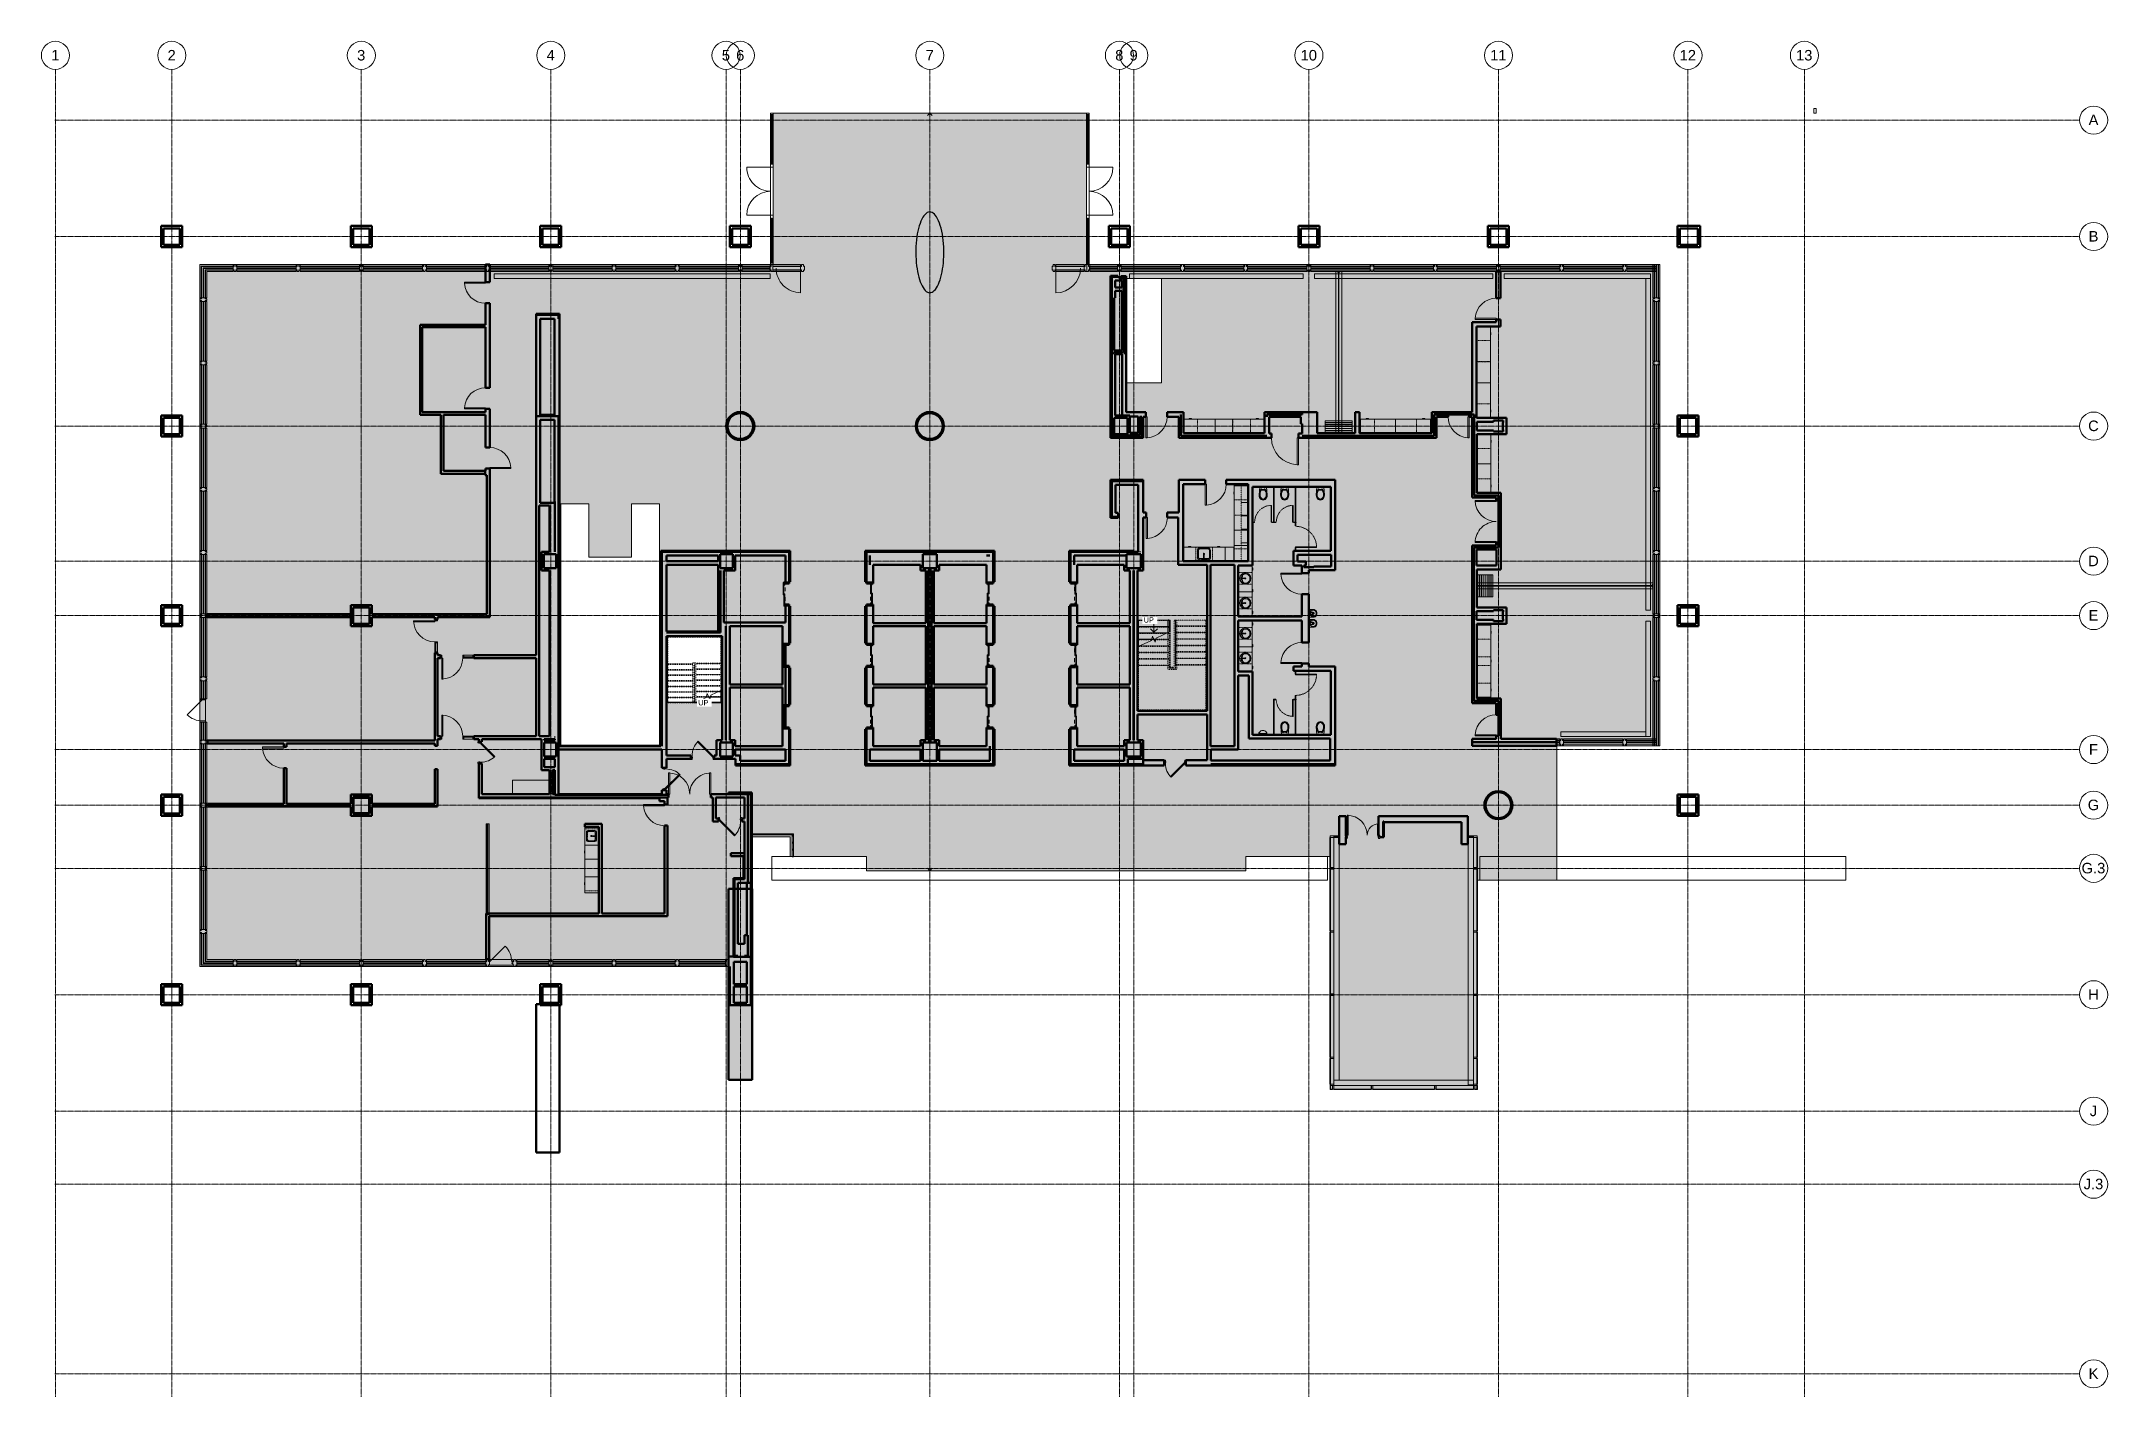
# Model space of a CAD drawing. Header units: inches. Extents: x -223 to 3310, y -687 to 1630.
import ezdxf

# ---------------------------------------------------------------- set-up
doc = ezdxf.new("R2010")
doc.units = ezdxf.units.IN
doc.header["$MEASUREMENT"] = 0
for name, pattern in [('Dash', [0.25, 0.125, -0.125]), ('Dash dot dot', [0.8125, 0.25, -0.1875, 0, -0.1875, 0, -0.1875]), ('Grid Line 1_2_', [0.875, 0.5, -0.125, 0.125, -0.125]), ('Overhead', [0.15625, 0.09375, -0.0625]), ('Overhead 1_16_', [0.101562, 0.0625, -0.039062])]:
    doc.linetypes.add(name, pattern=pattern)
for name, color, linetype, lineweight in [('A-COLS', 52, 'Continuous', 9), ('A-DETL-THIN', 151, 'Continuous', 9), ('A-DOOR', 31, 'Continuous', 13), ('A-DOOR-FRAM', 31, 'Continuous', 20), ('A-DOOR-GLAZ', 31, 'Continuous', 30), ('A-FLOR', 192, 'Continuous', 13), ('A-FLOR-HRAL', 11, 'Continuous', 9), ('A-FLOR-HRAL-MBND', 5, 'Overhead 1_16_', 9), ('A-FLOR-PATT', 8, 'Continuous', 13), ('A-GLAZ-CURT', 52, 'Continuous', 9), ('A-GLAZ-CWMG', 51, 'Continuous', 9), ('A-WALL', 113, 'Continuous', 13), ('G-IMPT', 8, 'Continuous', 9), ('I-WALL', 2, 'Continuous', 13), ('M-EQPM', 50, 'Continuous', 9), ('P-SANR-FIXT', 6, 'Continuous', 9), ('Q-CASE', 31, 'Continuous', 9), ('Q-SPCQ', 91, 'Continuous', 9), ('Q-SPCQ-HDLN', 91, 'Dash', 9), ('S-FLOR-SYMB', 171, 'Continuous', 9), ('S-GRID', 1, 'Continuous', 9), ('S-GRID-IDEN', 1, 'Continuous', 9), ('S-STRS', 31, 'Continuous', 9), ('S-STRS-ANNO', 31, 'Continuous', 9), ('S-STRS-IDEN', 31, 'Continuous', 9), ('S-STRS-MBND', 31, 'Overhead 1_16_', 9)]:
    doc.layers.add(name, color=color, linetype=linetype, lineweight=lineweight)
doc.styles.add('Arial', font='arial.ttf', dxfattribs={"height": 9})
doc.styles.add('Arial_1', font='arial.ttf', dxfattribs={"height": 18})

msp = doc.modelspace()

# ---------------------------------------------------------------- texts
at = {"layer": 'S-GRID-IDEN', "char_height": 18, "attachment_point": 1, "style": 'Arial_1'}
for s, insert, width in [('1', (-206.1, 1614.9), 16.968), ('2', (-7.1, 1614.9), 16.968), ('3', (316.9, 1614.9), 16.968), ('4', (640.9, 1614.9), 16.968), ('5', (940.4, 1614.9), 16.968), ('6', (964.9, 1614.9), 16.968), ('7', (1288.9, 1614.9), 16.968), ('8', (1612.9, 1614.9), 16.968), ('9', (1637.4, 1614.9), 16.968), ('10', (1929.9, 1614.9), 33.936), ('11', (2253.9, 1614.9), 33.936), ('12', (2577.9, 1614.9), 33.936), ('13', (2776.9, 1614.9), 33.936), ('A', (3277, 1504.4), 20.301), ('B', (3277, 1305.4), 20.301), ('C', (3276.2, 981.4), 22.119), ('D', (3276.2, 750.4), 22.119), ('E', (3277, 657.4), 20.301), ('F', (3277.6, 428.4), 18.786), ('G', (3275.5, 333.4), 23.937), ('G.3', (3265, 225.4), 49.389), ('H', (3276.2, 9.4), 22.119), ('J', (3279, -189.6), 15.453), ('J.3', (3268.5, -314.6), 40.905), ('K', (3277, -638.6), 20.301)]:
    msp.add_mtext(s, dxfattribs=dict(at, insert=insert, width=width))

# ---------------------------------------------------------------- blocks, each defined once
blk = doc.blocks.new('Single-Flush - 36_ x 84_-922003-Level 2')
at = {"layer": 'A-DOOR', "lineweight": 20}
for p, q in [((16, -3.6), (16, -39.6)), ((18, -3.6), (16, -3.6)), ((18, -3.6), (18, -39.6)), ((18, -39.6), (16, -39.6))]:
    blk.add_line(p, q, dxfattribs=at)
at = {"layer": 'A-DOOR', "lineweight": 9}
blk.add_arc((18, -3.6), 36.1, 180, 266.8211, dxfattribs=at)
blk = doc.blocks.new('Single-Flush - 36_ x 84_-922005-Level 2')
at = {"layer": 'A-DOOR', "lineweight": 20}
for p, q in [((16, 3.6), (16, 39.6)), ((18, 39.6), (16, 39.6)), ((18, 3.6), (18, 39.6)), ((18, 3.6), (16, 3.6))]:
    blk.add_line(p, q, dxfattribs=at)
at = {"layer": 'A-DOOR', "lineweight": 9}
blk.add_arc((18, 3.6), 36.1, 93.1789, 180, dxfattribs=at)
blk = doc.blocks.new('Door Single - Hinged _ Sidelite-Full - F-3_-0_ x 8_-0_ _ 14_ SL-1050490-Level 2')
at = {"layer": 'A-DOOR', "lineweight": 20}
for p, q in [((16.25, 38.5), (18, 38.5)), ((16.25, 38.5), (16.25, 2.5)), ((18, 38.5), (18, 2.5)), ((16.25, 2.5), (18, 2.5))]:
    blk.add_line(p, q, dxfattribs=at)
at = {"layer": 'A-DOOR'}
for p, q in [((18, 2.5), (18, 2.5)), ((18, 0.75), (18, 0.75))]:
    blk.add_line(p, q, dxfattribs=at)
at = {"layer": 'A-DOOR', "lineweight": 9}
blk.add_arc((18, 2.5), 36, 90, 180, dxfattribs=at)
at = {"layer": 'A-DOOR-FRAM'}
for p, q in [((-35, 2.5), (-37, 2.5)), ((-37, 2.5), (-37, -2.5)), ((-35, -2.5), (-35, 2.5)), ((-18, 2.5), (-20, 2.5)), ((-20, 2.5), (-20, -2.5)), ((-18, -2.5), (-18, 2.5)), ((20, 2.5), (18, 2.5)), ((18, 2.5), (18, -2.5)), ((20, -2.5), (20, 2.5)), ((-37, -2.5), (-35, -2.5)), ((-20, -2.5), (-18, -2.5)), ((18, -2.5), (20, -2.5))]:
    blk.add_line(p, q, dxfattribs=at)
at = {"layer": 'A-DOOR-FRAM', "lineweight": 9}
for p, q in [((-18, 2.5), (-37, 2.5)), ((-37, 2.5), (-37, 2.5)), ((-37, -2.5), (-37, 2.5)), ((-35, 2.5), (-35, 2.5)), ((-35, 2.5), (-20, 2.5)), ((-35, -2.5), (-35, 2.5)), ((-20, 2.5), (-20, 2.5)), ((-20, -2.5), (-20, 2.5)), ((-18, 2.5), (-18, 2.5)), ((-18, -2.5), (-18, 2.5)), ((20, 2.5), (18, 2.5)), ((18, 2.5), (18, 2.5)), ((18, -2.5), (18, 2.5)), ((20, 2.5), (20, 2.5)), ((20, -2.5), (20, 2.5)), ((-37, -2.5), (-37, -2.5)), ((-37, -2.5), (-18, -2.5)), ((-20, -2.5), (-35, -2.5)), ((-35, -2.5), (-35, -2.5)), ((-20, -2.5), (-20, -2.5)), ((-18, -2.5), (-18, -2.5)), ((18, -2.5), (18, -2.5)), ((18, -2.5), (20, -2.5)), ((20, -2.5), (20, -2.5))]:
    blk.add_line(p, q, dxfattribs=at)
at = {"layer": 'A-DOOR-GLAZ'}
blk.add_line((-35, 0.75), (-20, 0.75), dxfattribs=at)
blk = doc.blocks.new('Single-Flush - 36_ x 84_-471121-Level 2')
at = {"layer": 'A-DOOR', "lineweight": 20}
for p, q in [((16, 2.5), (16, 38.5)), ((18, 38.5), (16, 38.5)), ((18, 2.5), (18, 38.5)), ((18, 2.5), (16, 2.5))]:
    blk.add_line(p, q, dxfattribs=at)
at = {"layer": 'A-DOOR', "lineweight": 9}
blk.add_arc((18, 2.5), 36.1, 93.1789, 180, dxfattribs=at)
blk = doc.blocks.new('Door Single - Hinged _ Sidelite-Full - F-3_-0_ x 8_-0_ _ 14_ SL-1050516-Level 2')
at = {"layer": 'A-DOOR', "lineweight": 20}
for p, q in [((16.25, -2.4375), (18, -2.4375)), ((16.25, -38.4375), (16.25, -2.4375)), ((18, -38.4375), (18, -2.4375)), ((16.25, -38.4375), (18, -38.4375))]:
    blk.add_line(p, q, dxfattribs=at)
at = {"layer": 'A-DOOR'}
for p, q in [((18, -0.6875), (18, -0.6875)), ((18, -2.4375), (18, -2.4375))]:
    blk.add_line(p, q, dxfattribs=at)
at = {"layer": 'A-DOOR', "lineweight": 9}
blk.add_arc((18, -2.4375), 36, 180, 270, dxfattribs=at)
at = {"layer": 'A-DOOR-FRAM'}
for p, q in [((-37, 2.4375), (-35, 2.4375)), ((-37, -2.4375), (-37, 2.4375)), ((-35, 2.4375), (-35, -2.4375)), ((-20, 2.4375), (-18, 2.4375)), ((-20, -2.4375), (-20, 2.4375)), ((-18, 2.4375), (-18, -2.4375)), ((18, 2.4375), (20, 2.4375)), ((18, -2.4375), (18, 2.4375)), ((20, 2.4375), (20, -2.4375)), ((-35, -2.4375), (-37, -2.4375)), ((-18, -2.4375), (-20, -2.4375)), ((20, -2.4375), (18, -2.4375))]:
    blk.add_line(p, q, dxfattribs=at)
at = {"layer": 'A-DOOR-FRAM', "lineweight": 9}
for p, q in [((-37, 2.4375), (-37, -2.4375)), ((-37, 2.4375), (-18, 2.4375)), ((-37, 2.4375), (-37, 2.4375)), ((-35, 2.4375), (-35, -2.4375)), ((-35, 2.4375), (-35, 2.4375)), ((-20, 2.4375), (-35, 2.4375)), ((-20, 2.4375), (-20, -2.4375)), ((-20, 2.4375), (-20, 2.4375)), ((-18, 2.4375), (-18, -2.4375)), ((-18, 2.4375), (-18, 2.4375)), ((18, 2.4375), (18, -2.4375)), ((18, 2.4375), (20, 2.4375)), ((18, 2.4375), (18, 2.4375)), ((20, 2.4375), (20, -2.4375)), ((20, 2.4375), (20, 2.4375)), ((-37, -2.4375), (-37, -2.4375)), ((-18, -2.4375), (-37, -2.4375)), ((-35, -2.4375), (-20, -2.4375)), ((-35, -2.4375), (-35, -2.4375)), ((-20, -2.4375), (-20, -2.4375)), ((-18, -2.4375), (-18, -2.4375)), ((18, -2.4375), (18, -2.4375)), ((20, -2.4375), (18, -2.4375)), ((20, -2.4375), (20, -2.4375))]:
    blk.add_line(p, q, dxfattribs=at)
at = {"layer": 'A-DOOR-GLAZ'}
blk.add_line((-35, -0.6875), (-20, -0.6875), dxfattribs=at)
blk = doc.blocks.new('Door-Passage-Single-Flush - 36_ x 80_-2993267-Level 2')
at = {"layer": 'A-DOOR', "lineweight": 20}
for p, q in [((-7.5, 27.7), (-8.7, 26.5)), ((-8.7, 26.5), (16.8, 1)), ((18, 2.2), (-7.5, 27.7)), ((16.8, 1), (18, 2.2))]:
    blk.add_line(p, q, dxfattribs=at)
at = {"layer": 'A-DOOR', "lineweight": 9}
blk.add_arc((18, 2.2), 36, 135, 180, dxfattribs=at)
at = {"layer": 'A-DOOR-FRAM'}
for p, q in [((-18, 2.2), (-20, 2.2)), ((-20, 2.2), (-20, -3.5)), ((-18, 0.3), (-18, 2.2)), ((-17.4, 0.3), (-18, 0.3)), ((-17.4, -1.6), (-17.4, 0.3)), ((18, 0.3), (17.4, 0.3)), ((17.4, 0.3), (17.4, -1.6)), ((18, 2.2), (18, 0.3)), ((20, 2.2), (18, 2.2)), ((20, -3.5), (20, 2.2)), ((-20, -3.5), (-18, -3.5)), ((-18, -3.5), (-18, -1.6)), ((-18, -1.6), (-17.4, -1.6)), ((17.4, -1.6), (18, -1.6)), ((18, -1.6), (18, -3.5)), ((18, -3.5), (20, -3.5))]:
    blk.add_line(p, q, dxfattribs=at)
blk = doc.blocks.new('Door-Passage-Single-Flush - 36_ x 80_-2993208-Level 2')
at = {"layer": 'A-DOOR', "lineweight": 20}
for p, q in [((-7.5, 27.1), (-8.7, 25.9)), ((-8.7, 25.9), (16.8, 0.5)), ((18, 1.7), (-7.5, 27.1)), ((16.8, 0.5), (18, 1.7))]:
    blk.add_line(p, q, dxfattribs=at)
at = {"layer": 'A-DOOR', "lineweight": 9}
blk.add_arc((18, 1.7), 36, 135, 180, dxfattribs=at)
at = {"layer": 'A-DOOR-FRAM'}
for p, q in [((-18, 1.7), (-20, 1.7)), ((-20, 1.7), (-20, -4.1)), ((-18, -0.3), (-18, 1.7)), ((18, 1.7), (18, -0.3)), ((20, 1.7), (18, 1.7)), ((20, -4.1), (20, 1.7)), ((-20, -4.1), (-18, -4.1)), ((-17.4, -0.3), (-18, -0.3)), ((-18, -4.1), (-18, -2.1)), ((-18, -2.1), (-17.4, -2.1)), ((-17.4, -2.1), (-17.4, -0.3)), ((18, -0.3), (17.4, -0.3)), ((17.4, -0.3), (17.4, -2.1)), ((17.4, -2.1), (18, -2.1)), ((18, -2.1), (18, -4.1)), ((18, -4.1), (20, -4.1))]:
    blk.add_line(p, q, dxfattribs=at)
blk = doc.blocks.new('Door-Passage-Single-Flush - 33_ x 84_-2993196-Level 2')
at = {"layer": 'A-DOOR', "lineweight": 20}
for p, q in [((-8.1, -23.8), (15.3, -0.5)), ((-6.8, -25), (-8.1, -23.8)), ((16.5, -1.7), (-6.8, -25)), ((15.3, -0.5), (16.5, -1.7))]:
    blk.add_line(p, q, dxfattribs=at)
at = {"layer": 'A-DOOR', "lineweight": 9}
blk.add_arc((16.5, -1.7), 33, 180, 225, dxfattribs=at)
at = {"layer": 'A-DOOR-FRAM'}
for p, q in [((-18.5, 4.1), (-16.5, 4.1)), ((-18.5, -1.7), (-18.5, 4.1)), ((-16.5, 4.1), (-16.5, 2.1)), ((-16.5, 2.1), (-15.9, 2.1)), ((-16.5, 0.3), (-16.5, -1.7)), ((-15.9, 0.3), (-16.5, 0.3)), ((-15.9, 2.1), (-15.9, 0.3)), ((15.9, 2.1), (16.5, 2.1)), ((15.9, 0.3), (15.9, 2.1)), ((16.5, 0.3), (15.9, 0.3)), ((16.5, 4.1), (18.5, 4.1)), ((16.5, 2.1), (16.5, 4.1)), ((16.5, -1.7), (16.5, 0.3)), ((18.5, 4.1), (18.5, -1.7)), ((-16.5, -1.7), (-18.5, -1.7)), ((18.5, -1.7), (16.5, -1.7))]:
    blk.add_line(p, q, dxfattribs=at)
blk = doc.blocks.new('Single-Flush - 36_ x 84_-924685-Level 2')
at = {"layer": 'A-DOOR', "lineweight": 20}
for p, q in [((16, 1.8), (16, 37.8)), ((18, 37.8), (16, 37.8)), ((18, 1.8), (18, 37.8)), ((18, 1.8), (16, 1.8))]:
    blk.add_line(p, q, dxfattribs=at)
at = {"layer": 'A-DOOR', "lineweight": 9}
blk.add_arc((18, 1.8), 36.1, 93.1789, 180, dxfattribs=at)
blk = doc.blocks.new('Single-Flush - 46_ x 84_-924691-Level 2')
at = {"layer": 'A-DOOR', "lineweight": 20}
for p, q in [((21, -1.8), (21, -47.8)), ((23, -1.8), (21, -1.8)), ((23, -1.8), (23, -47.8)), ((23, -47.8), (21, -47.8))]:
    blk.add_line(p, q, dxfattribs=at)
at = {"layer": 'A-DOOR', "lineweight": 9}
blk.add_arc((23, -1.8), 46.1, 180, 267.5117, dxfattribs=at)
blk = doc.blocks.new('Single-Flush - 36_ x 84_-924693-Level 2')
at = {"layer": 'A-DOOR', "lineweight": 20}
for p, q in [((16, -1.8), (16, -37.8)), ((18, -1.8), (16, -1.8)), ((18, -1.8), (18, -37.8)), ((18, -37.8), (16, -37.8))]:
    blk.add_line(p, q, dxfattribs=at)
at = {"layer": 'A-DOOR', "lineweight": 9}
blk.add_arc((18, -1.8), 36.1, 180, 266.8211, dxfattribs=at)
blk = doc.blocks.new('Door-Double-Flush_Panel - 72_ x 78_-924698-Level 2')
at = {"layer": 'A-DOOR', "lineweight": 20}
for p, q in [((-36, 1.8125), (-36, 37.8125)), ((-36, 37.8125), (-34, 37.8125)), ((-34, 37.8125), (-34, 1.8125)), ((36, 37.8125), (34, 37.8125)), ((34, 37.8125), (34, 1.8125)), ((36, 1.8125), (36, 37.8125)), ((-34, 1.8125), (-36, 1.8125)), ((34, 1.8125), (36, 1.8125))]:
    blk.add_line(p, q, dxfattribs=at)
at = {"layer": 'A-DOOR', "lineweight": 9}
for centre, start, end in [((-36, 1.8125), 360, 90), ((36, 1.8125), 90, 180)]:
    blk.add_arc(centre, 36, start, end, dxfattribs=at)
blk = doc.blocks.new('Single-Flush - 36_ x 84_-924701-Level 2')
at = {"layer": 'A-DOOR', "lineweight": 20}
for p, q in [((16, 4.2), (16, 40.3)), ((18, 40.3), (16, 40.3)), ((18, 4.2), (18, 40.3)), ((18, 4.2), (16, 4.2))]:
    blk.add_line(p, q, dxfattribs=at)
at = {"layer": 'A-DOOR', "lineweight": 9}
blk.add_arc((18, 4.2), 36.1, 93.1789, 180, dxfattribs=at)
blk = doc.blocks.new('Single-Flush - 36_ x 84_-924703-Level 2')
at = {"layer": 'A-DOOR', "lineweight": 20}
for p, q in [((16, 6), (16, 42)), ((18, 42), (16, 42)), ((18, 6), (18, 42)), ((18, 6), (16, 6))]:
    blk.add_line(p, q, dxfattribs=at)
at = {"layer": 'A-DOOR', "lineweight": 9}
blk.add_arc((18, 6), 36.1, 93.1789, 180, dxfattribs=at)
blk = doc.blocks.new('Single-Flush - 36_ x 84_-924706-Level 2')
at = {"layer": 'A-DOOR', "lineweight": 20}
for p, q in [((16, -6), (16, -42)), ((18, -6), (16, -6)), ((18, -6), (18, -42)), ((18, -42), (16, -42))]:
    blk.add_line(p, q, dxfattribs=at)
at = {"layer": 'A-DOOR', "lineweight": 9}
blk.add_arc((18, -6), 36.1, 180, 266.8211, dxfattribs=at)
blk = doc.blocks.new('Side_opening_ElevatorLift_Door_with_Call_buttons_9478 - 30-926768-Level 2')
at = {"layer": 'A-DOOR'}
for p, q in [((-20.9, 6.1), (-20.9, -3)), ((-15, 6.1), (-20.9, 6.1)), ((-20.9, -3), (-20.9, 6.1)), ((-20.9, 6.1), (-15, 6.1)), ((-20.9, 6.1), (-20.9, 6.1)), ((0, 5.9), (-19.7, 5.9)), ((-19.7, 5.9), (-19.7, 4.2)), ((-19.7, 4.2), (-19.7, 5.9)), ((-19.7, 5.9), (0, 5.9)), ((-19.7, 5.9), (-19.7, 5.9)), ((-19.7, -3), (-19.7, 4.3)), ((-19.7, 4.3), (-15, 4.3)), ((-15, 4.3), (-19.7, 4.3)), ((-19.7, 4.3), (-19.7, -3)), ((-19.7, 4.3), (-19.7, 4.3)), ((-19.7, 4.2), (0, 4.2)), ((0, 4.2), (-19.7, 4.2)), ((-19.7, 4.2), (-19.7, 4.2)), ((-15, 4.3), (-15, 6.1)), ((-15, 6.1), (-15, 4.3)), ((-15, 6.1), (-15, 6.1)), ((-15, 4.3), (-15, 4.3)), ((-11.9, 3.9), (-9.1, 3.9)), ((-11.9, 3.9), (-9.1, 3.9)), ((-5.6, 3.9), (-11.9, 3.9)), ((19.7, 7.5), (-1.2, 7.5)), ((-1.2, 7.5), (-1.2, 5.9)), ((-1.2, 5.9), (-1.2, 7.5)), ((-1.2, 7.5), (19.7, 7.5)), ((-1.2, 7.5), (-1.2, 7.5)), ((-1.2, 5.9), (19.7, 5.9)), ((19.7, 5.9), (-1.2, 5.9)), ((-1.2, 5.9), (-1.2, 5.9)), ((0, 4.2), (0, 5.9)), ((0, 5.9), (0, 4.2)), ((0, 5.9), (0, 5.9)), ((0, 4.2), (0, 4.2)), ((4.9, 3.9), (7.7, 3.9)), ((4.9, 3.9), (7.7, 3.9)), ((11.2, 3.9), (4.9, 3.9)), ((20.9, 6.1), (15, 6.1)), ((15, 6.1), (15, 4.3)), ((15, 4.3), (15, 6.1)), ((20.9, 6.1), (15, 6.1)), ((15, 6.1), (15, 6.1)), ((15, 4.3), (19.7, 4.3)), ((15, 4.3), (15, 4.3)), ((15, 4.3), (19.7, 4.3)), ((19.7, 5.9), (19.7, 7.5)), ((19.7, 7.5), (19.7, 5.9)), ((19.7, 7.5), (19.7, 7.5)), ((19.7, 5.9), (19.7, 5.9)), ((19.7, 4.3), (19.7, -3)), ((19.7, -3), (19.7, 4.3)), ((19.7, 4.3), (19.7, 4.3)), ((20.9, -3), (20.9, 6.1)), ((20.9, 6.1), (20.9, 6.1)), ((20.9, 6.1), (20.9, -3)), ((-23.4, -3), (-28.4, -3)), ((-28.4, -3), (-28.4, -3)), ((-28.4, -3), (-23.4, -3)), ((-28.4, -3), (-28.4, -3.1)), ((-28.4, -3), (-28.4, -3.1)), ((-23.4, -3.1), (-28.4, -3.1)), ((-28.4, -3.1), (-28.4, -3.1)), ((-28.4, -3.1), (-23.4, -3.1)), ((-27.1, -3), (-27.1, -3.2)), ((-27.1, -3), (-24.7, -3)), ((-24.7, -3), (-27.1, -3)), ((-27.1, -3), (-27.1, -3.2)), ((-27.1, -3), (-24.7, -3)), ((-24.7, -3), (-27.1, -3)), ((-27.1, -3.1), (-27.1, -3.3)), ((-27.1, -3.1), (-27.1, -3.3)), ((-27.1, -3.1), (-27.1, -3.3)), ((-27.1, -3.1), (-27.1, -3.3)), ((-27.1, -3.1), (-24.6, -3.1)), ((-24.6, -3.1), (-27.1, -3.1)), ((-27.1, -3.1), (-24.7, -3.1)), ((-24.7, -3.1), (-27.1, -3.1)), ((-24.6, -3.1), (-27.1, -3.1)), ((-27.1, -3.1), (-24.6, -3.1)), ((-24.7, -3.1), (-27.1, -3.1)), ((-27.1, -3.1), (-24.7, -3.1)), ((-27.1, -3.2), (-24.7, -3.2)), ((-24.7, -3.2), (-27.1, -3.2)), ((-27.1, -3.2), (-24.7, -3.2)), ((-24.7, -3.2), (-27.1, -3.2)), ((-27.1, -3.3), (-24.6, -3.3)), ((-24.6, -3.3), (-27.1, -3.3)), ((-27.1, -3.3), (-24.7, -3.3)), ((-24.7, -3.3), (-27.1, -3.3)), ((-27.1, -3.3), (-24.6, -3.3)), ((-24.6, -3.3), (-27.1, -3.3)), ((-27.1, -3.3), (-24.7, -3.3)), ((-24.7, -3.3), (-27.1, -3.3)), ((-24.7, -3.2), (-24.7, -3)), ((-24.7, -3.2), (-24.7, -3)), ((-24.7, -3.3), (-24.7, -3.1)), ((-24.7, -3.3), (-24.7, -3.1)), ((-24.6, -3.3), (-24.6, -3.1)), ((-24.6, -3.3), (-24.6, -3.1)), ((-23.4, -3), (-23.4, -3)), ((-23.4, -3.1), (-23.4, -3)), ((-23.4, -3), (-23.4, -3.1)), ((-23.4, -3.1), (-23.4, -3.1)), ((-20.9, -3), (-19.7, -3)), ((-19.7, -3), (-20.9, -3)), ((-20.9, -3), (-20.9, -3)), ((-19.7, -3), (-19.7, -3)), ((19.7, -3), (20.9, -3)), ((19.7, -3), (19.7, -3)), ((19.7, -3), (20.9, -3)), ((20.9, -3), (20.9, -3))]:
    blk.add_line(p, q, dxfattribs=at)
blk = doc.blocks.new('Side_opening_ElevatorLift_Door_with_Call_buttons_9478 - 30-926780-Level 2')
at = {"layer": 'A-DOOR'}
for p, q in [((-23.4, 3.1), (-28.4, 3.1)), ((-28.4, 3.1), (-28.4, 3.1)), ((-28.4, 3.1), (-23.4, 3.1)), ((-28.4, 3.1), (-28.4, 3)), ((-28.4, 3.1), (-28.4, 3)), ((-23.4, 3), (-28.4, 3)), ((-28.4, 3), (-28.4, 3)), ((-28.4, 3), (-23.4, 3)), ((-27.1, 3.3), (-27.1, 3.1)), ((-27.1, 3.3), (-27.1, 3.1)), ((-27.1, 3.3), (-27.1, 3.1)), ((-27.1, 3.3), (-27.1, 3.1)), ((-27.1, 3.3), (-24.6, 3.3)), ((-24.6, 3.3), (-27.1, 3.3)), ((-27.1, 3.3), (-24.7, 3.3)), ((-24.7, 3.3), (-27.1, 3.3)), ((-27.1, 3.3), (-24.6, 3.3)), ((-24.6, 3.3), (-27.1, 3.3)), ((-27.1, 3.3), (-24.7, 3.3)), ((-24.7, 3.3), (-27.1, 3.3)), ((-27.1, 3.2), (-27.1, 3)), ((-27.1, 3.2), (-24.7, 3.2)), ((-24.7, 3.2), (-27.1, 3.2)), ((-27.1, 3.2), (-27.1, 3)), ((-27.1, 3.2), (-24.7, 3.2)), ((-24.7, 3.2), (-27.1, 3.2)), ((-24.6, 3.1), (-27.1, 3.1)), ((-27.1, 3.1), (-24.6, 3.1)), ((-24.7, 3.1), (-27.1, 3.1)), ((-27.1, 3.1), (-24.7, 3.1)), ((-24.6, 3.1), (-27.1, 3.1)), ((-27.1, 3.1), (-24.6, 3.1)), ((-24.7, 3.1), (-27.1, 3.1)), ((-27.1, 3.1), (-24.7, 3.1)), ((-27.1, 3), (-24.7, 3)), ((-24.7, 3), (-27.1, 3)), ((-27.1, 3), (-24.7, 3)), ((-24.7, 3), (-27.1, 3)), ((-24.7, 3.1), (-24.7, 3.3)), ((-24.7, 3.1), (-24.7, 3.3)), ((-24.7, 3), (-24.7, 3.2)), ((-24.7, 3), (-24.7, 3.2)), ((-24.6, 3.1), (-24.6, 3.3)), ((-24.6, 3.1), (-24.6, 3.3)), ((-23.4, 3.1), (-23.4, 3.1)), ((-23.4, 3), (-23.4, 3.1)), ((-23.4, 3.1), (-23.4, 3)), ((-23.4, 3), (-23.4, 3)), ((-20.9, 3), (-19.7, 3)), ((-20.9, -6.1), (-20.9, 3)), ((-19.7, 3), (-20.9, 3)), ((-20.9, 3), (-20.9, -6.1)), ((-20.9, 3), (-20.9, 3)), ((-19.7, 3), (-19.7, -4.3)), ((-19.7, -4.3), (-19.7, 3)), ((-19.7, 3), (-19.7, 3)), ((19.7, 3), (20.9, 3)), ((19.7, -4.3), (19.7, 3)), ((19.7, 3), (19.7, 3)), ((19.7, 3), (19.7, -4.3)), ((19.7, 3), (20.9, 3)), ((20.9, 3), (20.9, -6.1)), ((20.9, 3), (20.9, 3)), ((20.9, -6.1), (20.9, 3)), ((-15, -6.1), (-20.9, -6.1)), ((-20.9, -6.1), (-15, -6.1)), ((-20.9, -6.1), (-20.9, -6.1)), ((-19.7, -4.2), (0, -4.2)), ((-19.7, -5.9), (-19.7, -4.2)), ((-19.7, -4.2), (-19.7, -5.9)), ((0, -4.2), (-19.7, -4.2)), ((-19.7, -4.2), (-19.7, -4.2)), ((-19.7, -4.3), (-15, -4.3)), ((-15, -4.3), (-19.7, -4.3)), ((-19.7, -4.3), (-19.7, -4.3)), ((0, -5.9), (-19.7, -5.9)), ((-19.7, -5.9), (0, -5.9)), ((-19.7, -5.9), (-19.7, -5.9)), ((-15, -4.3), (-15, -6.1)), ((-15, -6.1), (-15, -4.3)), ((-15, -4.3), (-15, -4.3)), ((-15, -6.1), (-15, -6.1)), ((-11.9, -3.9), (-9.1, -3.9)), ((-11.9, -3.9), (-9.1, -3.9)), ((-5.6, -3.9), (-11.9, -3.9)), ((-1.2, -5.9), (19.7, -5.9)), ((-1.2, -7.5), (-1.2, -5.9)), ((-1.2, -5.9), (-1.2, -7.5)), ((19.7, -5.9), (-1.2, -5.9)), ((-1.2, -5.9), (-1.2, -5.9)), ((19.7, -7.5), (-1.2, -7.5)), ((-1.2, -7.5), (19.7, -7.5)), ((-1.2, -7.5), (-1.2, -7.5)), ((0, -4.2), (0, -5.9)), ((0, -5.9), (0, -4.2)), ((0, -4.2), (0, -4.2)), ((0, -5.9), (0, -5.9)), ((4.9, -3.9), (7.7, -3.9)), ((4.9, -3.9), (7.7, -3.9)), ((11.2, -3.9), (4.9, -3.9)), ((15, -4.3), (19.7, -4.3)), ((15, -6.1), (15, -4.3)), ((15, -4.3), (15, -4.3)), ((15, -4.3), (15, -6.1)), ((15, -4.3), (19.7, -4.3)), ((20.9, -6.1), (15, -6.1)), ((20.9, -6.1), (15, -6.1)), ((15, -6.1), (15, -6.1)), ((19.7, -4.3), (19.7, -4.3)), ((19.7, -5.9), (19.7, -7.5)), ((19.7, -7.5), (19.7, -5.9)), ((19.7, -5.9), (19.7, -5.9)), ((19.7, -7.5), (19.7, -7.5)), ((20.9, -6.1), (20.9, -6.1))]:
    blk.add_line(p, q, dxfattribs=at)
blk = doc.blocks.new('System Panel - Glazed-1469462-Level 2')
at = {"layer": 'A-GLAZ-CURT', "lineweight": 13}
for p, q in [((25.4, 0.5), (-25.4, 0.5)), ((-25.4, 0.5), (-25.4, -0.5)), ((25.4, -0.5), (25.4, 0.5)), ((-25.4, -0.5), (25.4, -0.5))]:
    blk.add_line(p, q, dxfattribs=at)
at = {"layer": 'A-GLAZ-CURT'}
for p, q in [((-25.4, 0.5), (-25.4, 0.5)), ((25.4, 0.5), (25.4, 0.5)), ((-25.4, -0.5), (-25.4, -0.5)), ((25.4, -0.5), (25.4, -0.5))]:
    blk.add_line(p, q, dxfattribs=at)
blk = doc.blocks.new('System Panel - Glazed-1395019-Level 2')
at = {"layer": 'A-GLAZ-CURT', "lineweight": 13}
for p, q in [((50.7, 0.5), (-50.7, 0.5)), ((-50.7, 0.5), (-50.7, -0.5)), ((50.7, -0.5), (50.7, 0.5)), ((-50.7, -0.5), (50.7, -0.5))]:
    blk.add_line(p, q, dxfattribs=at)
at = {"layer": 'A-GLAZ-CURT'}
for p, q in [((-50.7, 0.5), (-50.7, 0.5)), ((50.7, 0.5), (50.7, 0.5)), ((-50.7, -0.5), (-50.7, -0.5)), ((50.7, -0.5), (50.7, -0.5))]:
    blk.add_line(p, q, dxfattribs=at)
blk = doc.blocks.new('System Panel - Glazed-1469461-Level 2')
at = {"layer": 'A-GLAZ-CURT', "lineweight": 13}
for p, q in [((50.7, 0.5), (-50.7, 0.5)), ((-50.7, 0.5), (-50.7, -0.5)), ((50.7, -0.5), (50.7, 0.5)), ((-50.7, -0.5), (50.7, -0.5))]:
    blk.add_line(p, q, dxfattribs=at)
at = {"layer": 'A-GLAZ-CURT'}
for p, q in [((-50.7, 0.5), (-50.7, 0.5)), ((50.7, 0.5), (50.7, 0.5)), ((-50.7, -0.5), (-50.7, -0.5)), ((50.7, -0.5), (50.7, -0.5))]:
    blk.add_line(p, q, dxfattribs=at)
blk = doc.blocks.new('System Panel - Glazed-1469370-Level 2')
at = {"layer": 'A-GLAZ-CURT', "lineweight": 13}
for p, q in [((15.4, 0.5), (-15.4, 0.5)), ((-15.4, 0.5), (-15.4, -0.5)), ((15.4, -0.5), (15.4, 0.5)), ((-15.4, -0.5), (15.4, -0.5))]:
    blk.add_line(p, q, dxfattribs=at)
at = {"layer": 'A-GLAZ-CURT'}
for p, q in [((-15.4, 0.5), (-15.4, 0.5)), ((15.4, 0.5), (15.4, 0.5)), ((-15.4, -0.5), (-15.4, -0.5)), ((15.4, -0.5), (15.4, -0.5))]:
    blk.add_line(p, q, dxfattribs=at)
blk = doc.blocks.new('System Panel - Glazed-1469460-Level 2')
at = {"layer": 'A-GLAZ-CURT', "lineweight": 13}
for p, q in [((25.4, 0.5), (-25.4, 0.5)), ((-25.4, 0.5), (-25.4, -0.5)), ((25.4, -0.5), (25.4, 0.5)), ((-25.4, -0.5), (25.4, -0.5))]:
    blk.add_line(p, q, dxfattribs=at)
at = {"layer": 'A-GLAZ-CURT'}
for p, q in [((-25.4, 0.5), (-25.4, 0.5)), ((25.4, 0.5), (25.4, 0.5)), ((-25.4, -0.5), (-25.4, -0.5)), ((25.4, -0.5), (25.4, -0.5))]:
    blk.add_line(p, q, dxfattribs=at)
blk = doc.blocks.new('Rectangular Mullion - WCB_Mullion_01-1008572-Level 2')
at = {"layer": 'A-GLAZ-CWMG', "lineweight": 20}
for p, q in [((-3.2, -3.5), (-3.2, 3.5)), ((-3.2, 3.5), (-2, 3.5)), ((-2, 3.5), (-2, 3)), ((-2, 3), (-1.5, 3)), ((-1.5, 3), (-1.5, 6)), ((-1.5, 6), (1.5, 6)), ((1.5, 6), (1.5, 3)), ((1.5, 3), (2, 3)), ((2, 3), (2, 3.5)), ((2, 3.5), (3.3, 3.5)), ((3.3, 3.5), (3.3, -3.5)), ((-2, -3.5), (-3.2, -3.5)), ((-1.5, -3), (-2, -3)), ((-2, -3), (-2, -3.5)), ((-1.5, -6), (-1.5, -3)), ((1.5, -6), (-1.5, -6)), ((2, -3), (1.5, -3)), ((1.5, -3), (1.5, -6)), ((2, -3.5), (2, -3)), ((3.3, -3.5), (2, -3.5))]:
    blk.add_line(p, q, dxfattribs=at)
at = {"layer": 'A-GLAZ-CWMG'}
for p, q in [((-3.2, 3.5), (-3.2, 3.5)), ((-2, 3.5), (-2, 3.5)), ((-2, 3), (-2, 3)), ((-1.5, 6), (-1.5, 6)), ((-1.5, 3), (-1.5, 3)), ((1.5, 6), (1.5, 6)), ((1.5, 3), (1.5, 3)), ((2, 3.5), (2, 3.5)), ((2, 3), (2, 3)), ((3.3, 3.5), (3.3, 3.5)), ((-3.2, -3.5), (-3.2, -3.5)), ((-2, -3), (-2, -3)), ((-2, -3.5), (-2, -3.5)), ((-1.5, -3), (-1.5, -3)), ((-1.5, -6), (-1.5, -6)), ((1.5, -3), (1.5, -3)), ((1.5, -6), (1.5, -6)), ((2, -3), (2, -3)), ((2, -3.5), (2, -3.5)), ((3.3, -3.5), (3.3, -3.5))]:
    blk.add_line(p, q, dxfattribs=at)
blk = doc.blocks.new('Rectangular Mullion - WCB_Mullion_01-963693-Level 2')
at = {"layer": 'A-GLAZ-CWMG'}
for p, q in [((48, 1248), (48, 1248)), ((48, 1248), (48, 1191.2)), ((48, 1191.2), (48, 1248)), ((50.5, 1245.5), (50.5, 1245.5)), ((50.5, 1191.2), (50.5, 1245.5)), ((50.5, 1191.2), (50.5, 1245.5)), ((50.5, 1245.5), (50.5, 1245.5)), ((50.5, 1191.2), (50.5, 1245.5)), ((50.5, 1191.2), (50.5, 1245.5)), ((51, 1245), (51, 1245)), ((51, 1191.2), (51, 1245)), ((51, 1191.2), (51, 1245)), ((51, 1245), (51, 1245)), ((51, 1191.2), (51, 1245)), ((51, 1191.2), (51, 1245)), ((57, 1239), (57, 1239)), ((57, 1191.2), (57, 1239)), ((57, 1191.2), (57, 1239)), ((57, 1239), (57, 1239)), ((57, 1191.2), (57, 1239)), ((57, 1191.2), (57, 1239)), ((57.5, 1238.5), (57.5, 1238.5)), ((57.5, 1191.2), (57.5, 1238.5)), ((57.5, 1191.2), (57.5, 1238.5)), ((57.5, 1238.5), (57.5, 1238.5)), ((57.5, 1191.2), (57.5, 1238.5)), ((57.5, 1191.2), (57.5, 1238.5)), ((60, 1236), (60, 1236)), ((60, 1191.2), (60, 1236)), ((60, 1191.2), (60, 1236)), ((48, 1191.2), (51, 1191.2)), ((51, 1191.2), (48, 1191.2)), ((48, 1191.2), (48, 1191.2)), ((51, 1191.2), (50.5, 1191.2)), ((50.5, 1191.2), (50.5, 1191.2)), ((50.5, 1191.2), (57.5, 1191.2)), ((57.5, 1191.2), (50.5, 1191.2)), ((50.5, 1191.2), (50.5, 1191.2)), ((50.5, 1191.2), (51, 1191.2)), ((51, 1191.2), (51, 1191.2)), ((51, 1191.2), (51, 1191.2)), ((57.5, 1191.2), (57, 1191.2)), ((57, 1191.2), (57, 1191.2)), ((57, 1191.2), (60, 1191.2)), ((60, 1191.2), (57, 1191.2)), ((57, 1191.2), (57, 1191.2)), ((57, 1191.2), (57.5, 1191.2)), ((57.5, 1191.2), (57.5, 1191.2)), ((57.5, 1191.2), (57.5, 1191.2)), ((60, 1191.2), (60, 1191.2))]:
    blk.add_line(p, q, dxfattribs=at)
blk = doc.blocks.new('Rectangular Mullion - WCB_Mullion_01-957299-Level 2')
at = {"layer": 'A-GLAZ-CWMG'}
for p, q in [((48, 1184.7), (48, 1184.7)), ((48, 1184.7), (51, 1184.7)), ((51, 1184.7), (48, 1184.7)), ((48, 1184.7), (48, 1083.2)), ((48, 1083.2), (48, 1184.7)), ((51, 1184.7), (50.5, 1184.7)), ((50.5, 1184.7), (50.5, 1184.7)), ((50.5, 1184.7), (57.5, 1184.7)), ((57.5, 1184.7), (50.5, 1184.7)), ((50.5, 1184.7), (50.5, 1184.7)), ((50.5, 1184.7), (51, 1184.7)), ((50.5, 1083.2), (50.5, 1184.7)), ((50.5, 1083.2), (50.5, 1184.7)), ((50.5, 1083.2), (50.5, 1184.7)), ((50.5, 1083.2), (50.5, 1184.7)), ((51, 1184.7), (51, 1184.7)), ((51, 1184.7), (51, 1184.7)), ((51, 1083.2), (51, 1184.7)), ((51, 1083.2), (51, 1184.7)), ((51, 1083.2), (51, 1184.7)), ((51, 1083.2), (51, 1184.7)), ((57.5, 1184.7), (57, 1184.7)), ((57, 1184.7), (57, 1184.7)), ((57, 1184.7), (60, 1184.7)), ((60, 1184.7), (57, 1184.7)), ((57, 1184.7), (57, 1184.7)), ((57, 1184.7), (57.5, 1184.7)), ((57, 1083.2), (57, 1184.7)), ((57, 1083.2), (57, 1184.7)), ((57, 1083.2), (57, 1184.7)), ((57, 1083.2), (57, 1184.7)), ((57.5, 1184.7), (57.5, 1184.7)), ((57.5, 1184.7), (57.5, 1184.7)), ((57.5, 1083.2), (57.5, 1184.7)), ((57.5, 1083.2), (57.5, 1184.7)), ((57.5, 1083.2), (57.5, 1184.7)), ((57.5, 1083.2), (57.5, 1184.7)), ((60, 1184.7), (60, 1184.7)), ((60, 1083.2), (60, 1184.7)), ((60, 1083.2), (60, 1184.7)), ((48, 1083.2), (51, 1083.2)), ((51, 1083.2), (48, 1083.2)), ((48, 1083.2), (48, 1083.2)), ((51, 1083.2), (50.5, 1083.2)), ((50.5, 1083.2), (50.5, 1083.2)), ((50.5, 1083.2), (57.5, 1083.2)), ((57.5, 1083.2), (50.5, 1083.2)), ((50.5, 1083.2), (50.5, 1083.2)), ((50.5, 1083.2), (51, 1083.2)), ((51, 1083.2), (51, 1083.2)), ((51, 1083.2), (51, 1083.2)), ((57.5, 1083.2), (57, 1083.2)), ((57, 1083.2), (57, 1083.2)), ((57, 1083.2), (60, 1083.2)), ((60, 1083.2), (57, 1083.2)), ((57, 1083.2), (57, 1083.2)), ((57, 1083.2), (57.5, 1083.2)), ((57.5, 1083.2), (57.5, 1083.2)), ((57.5, 1083.2), (57.5, 1083.2)), ((60, 1083.2), (60, 1083.2))]:
    blk.add_line(p, q, dxfattribs=at)
blk = doc.blocks.new('Rectangular Mullion - WCB_Mullion_01-1008837-Level 2')
at = {"layer": 'A-GLAZ-CWMG'}
for p, q in [((48, 536.7), (48, 536.7)), ((48, 536.7), (51, 536.7)), ((51, 536.7), (48, 536.7)), ((48, 536.7), (48, 506)), ((48, 506), (48, 536.7)), ((51, 536.7), (50.5, 536.7)), ((50.5, 536.7), (50.5, 536.7)), ((50.5, 536.7), (57.5, 536.7)), ((57.5, 536.7), (50.5, 536.7)), ((50.5, 536.7), (50.5, 536.7)), ((50.5, 536.7), (51, 536.7)), ((50.5, 506), (50.5, 536.7)), ((50.5, 506), (50.5, 536.7)), ((50.5, 506), (50.5, 536.7)), ((50.5, 506), (50.5, 536.7)), ((51, 536.7), (51, 536.7)), ((51, 536.7), (51, 536.7)), ((51, 506), (51, 536.7)), ((51, 506), (51, 536.7)), ((51, 506), (51, 536.7)), ((51, 506), (51, 536.7)), ((57.5, 536.7), (57, 536.7)), ((57, 536.7), (57, 536.7)), ((57, 536.7), (60, 536.7)), ((60, 536.7), (57, 536.7)), ((57, 536.7), (57, 536.7)), ((57, 536.7), (57.5, 536.7)), ((57, 506), (57, 536.7)), ((57, 506), (57, 536.7)), ((57, 506), (57, 536.7)), ((57, 506), (57, 536.7)), ((57.5, 536.7), (57.5, 536.7)), ((57.5, 536.7), (57.5, 536.7)), ((57.5, 506), (57.5, 536.7)), ((57.5, 506), (57.5, 536.7)), ((57.5, 506), (57.5, 536.7)), ((57.5, 506), (57.5, 536.7)), ((60, 536.7), (60, 536.7)), ((60, 506), (60, 536.7)), ((60, 506), (60, 536.7)), ((48, 506), (51, 506)), ((51, 506), (48, 506)), ((48, 506), (48, 506)), ((51, 506), (50.5, 506)), ((50.5, 506), (50.5, 506)), ((50.5, 506), (57.5, 506)), ((57.5, 506), (50.5, 506)), ((50.5, 506), (50.5, 506)), ((50.5, 506), (51, 506)), ((51, 506), (51, 506)), ((51, 506), (51, 506)), ((57.5, 506), (57, 506)), ((57, 506), (57, 506)), ((57, 506), (60, 506)), ((60, 506), (57, 506)), ((57, 506), (57, 506)), ((57, 506), (57.5, 506)), ((57.5, 506), (57.5, 506)), ((57.5, 506), (57.5, 506)), ((60, 506), (60, 506))]:
    blk.add_line(p, q, dxfattribs=at)
blk = doc.blocks.new('Rectangular Mullion - WCB_Mullion_01-963286-Level 2')
at = {"layer": 'A-GLAZ-CWMG'}
for p, q in [((48, 104.7), (48, 104.7)), ((48, 104.7), (51, 104.7)), ((51, 104.7), (48, 104.7)), ((48, 104.7), (48, 48)), ((48, 48), (48, 104.7)), ((51, 104.7), (50.5, 104.7)), ((50.5, 104.7), (50.5, 104.7)), ((50.5, 104.7), (57.5, 104.7)), ((57.5, 104.7), (50.5, 104.7)), ((50.5, 104.7), (50.5, 104.7)), ((50.5, 104.7), (51, 104.7)), ((50.5, 50.5), (50.5, 104.7)), ((50.5, 50.5), (50.5, 104.7)), ((50.5, 50.5), (50.5, 104.7)), ((50.5, 50.5), (50.5, 104.7)), ((51, 104.7), (51, 104.7)), ((51, 104.7), (51, 104.7)), ((51, 51), (51, 104.7)), ((51, 51), (51, 104.7)), ((51, 51), (51, 104.7)), ((51, 51), (51, 104.7)), ((57.5, 104.7), (57, 104.7)), ((57, 104.7), (57, 104.7)), ((57, 104.7), (60, 104.7)), ((60, 104.7), (57, 104.7)), ((57, 104.7), (57, 104.7)), ((57, 104.7), (57.5, 104.7)), ((57, 57), (57, 104.7)), ((57, 57), (57, 104.7)), ((57, 57), (57, 104.7)), ((57, 57), (57, 104.7)), ((57.5, 104.7), (57.5, 104.7)), ((57.5, 104.7), (57.5, 104.7)), ((57.5, 57.5), (57.5, 104.7)), ((57.5, 57.5), (57.5, 104.7)), ((57.5, 57.5), (57.5, 104.7)), ((57.5, 57.5), (57.5, 104.7)), ((60, 104.7), (60, 104.7)), ((60, 60), (60, 104.7)), ((60, 60), (60, 104.7)), ((48, 48), (48, 48)), ((50.5, 50.5), (50.5, 50.5)), ((50.5, 50.5), (50.5, 50.5)), ((51, 51), (51, 51)), ((51, 51), (51, 51)), ((57, 57), (57, 57)), ((57, 57), (57, 57)), ((57.5, 57.5), (57.5, 57.5)), ((57.5, 57.5), (57.5, 57.5)), ((60, 60), (60, 60))]:
    blk.add_line(p, q, dxfattribs=at)
blk = doc.blocks.new('System Panel - Glazed-1395018-Level 2')
at = {"layer": 'A-GLAZ-CURT', "lineweight": 13}
for p, q in [((25.4, 0.5), (-25.4, 0.5)), ((-25.4, 0.5), (-25.4, -0.5)), ((25.4, -0.5), (25.4, 0.5)), ((-25.4, -0.5), (25.4, -0.5))]:
    blk.add_line(p, q, dxfattribs=at)
at = {"layer": 'A-GLAZ-CURT'}
for p, q in [((-25.4, 0.5), (-25.4, 0.5)), ((25.4, 0.5), (25.4, 0.5)), ((-25.4, -0.5), (-25.4, -0.5)), ((25.4, -0.5), (25.4, -0.5))]:
    blk.add_line(p, q, dxfattribs=at)
blk = doc.blocks.new('Rectangular Mullion - WCB_Mullion_01-963287-Level 2')
at = {"layer": 'A-GLAZ-CWMG'}
for p, q in [((48, 48), (48, 48)), ((48, 48), (104.8, 48)), ((104.8, 48), (48, 48)), ((50.5, 50.5), (50.5, 50.5)), ((104.8, 50.5), (50.5, 50.5)), ((104.8, 50.5), (50.5, 50.5)), ((50.5, 50.5), (50.5, 50.5)), ((104.8, 50.5), (50.5, 50.5)), ((104.8, 50.5), (50.5, 50.5)), ((51, 51), (51, 51)), ((104.8, 51), (51, 51)), ((104.8, 51), (51, 51)), ((51, 51), (51, 51)), ((104.8, 51), (51, 51)), ((104.8, 51), (51, 51)), ((57, 57), (57, 57)), ((104.8, 57), (57, 57)), ((104.8, 57), (57, 57)), ((57, 57), (57, 57)), ((104.8, 57), (57, 57)), ((104.8, 57), (57, 57)), ((57.5, 57.5), (57.5, 57.5)), ((104.8, 57.5), (57.5, 57.5)), ((104.8, 57.5), (57.5, 57.5)), ((57.5, 57.5), (57.5, 57.5)), ((104.8, 57.5), (57.5, 57.5)), ((104.8, 57.5), (57.5, 57.5)), ((60, 60), (60, 60)), ((104.8, 60), (60, 60)), ((104.8, 60), (60, 60)), ((104.8, 57), (104.8, 60)), ((104.8, 60), (104.8, 60)), ((104.8, 60), (104.8, 57)), ((104.8, 50.5), (104.8, 57.5)), ((104.8, 57.5), (104.8, 57.5)), ((104.8, 57.5), (104.8, 57)), ((104.8, 57), (104.8, 57.5)), ((104.8, 57.5), (104.8, 57.5)), ((104.8, 57.5), (104.8, 50.5)), ((104.8, 57), (104.8, 57)), ((104.8, 57), (104.8, 57)), ((104.8, 48), (104.8, 51)), ((104.8, 51), (104.8, 51)), ((104.8, 51), (104.8, 50.5)), ((104.8, 50.5), (104.8, 51)), ((104.8, 51), (104.8, 51)), ((104.8, 51), (104.8, 48)), ((104.8, 50.5), (104.8, 50.5)), ((104.8, 50.5), (104.8, 50.5)), ((104.8, 48), (104.8, 48))]:
    blk.add_line(p, q, dxfattribs=at)
blk = doc.blocks.new('System Panel - Glazed-1395020-Level 2')
at = {"layer": 'A-GLAZ-CURT', "lineweight": 13}
for p, q in [((50.7, 0.5), (-50.7, 0.5)), ((-50.7, 0.5), (-50.7, -0.5)), ((50.7, -0.5), (50.7, 0.5)), ((-50.7, -0.5), (50.7, -0.5))]:
    blk.add_line(p, q, dxfattribs=at)
at = {"layer": 'A-GLAZ-CURT'}
for p, q in [((-50.7, 0.5), (-50.7, 0.5)), ((50.7, 0.5), (50.7, 0.5)), ((-50.7, -0.5), (-50.7, -0.5)), ((50.7, -0.5), (50.7, -0.5))]:
    blk.add_line(p, q, dxfattribs=at)
blk = doc.blocks.new('System Panel - Glazed-1395021-Level 2')
at = {"layer": 'A-GLAZ-CURT', "lineweight": 13}
for p, q in [((0.1, 0.5), (-0.1, 0.5)), ((-0.1, 0.5), (-0.1, -0.5)), ((0.1, -0.5), (0.1, 0.5)), ((-0.1, -0.5), (0.1, -0.5))]:
    blk.add_line(p, q, dxfattribs=at)
at = {"layer": 'A-GLAZ-CURT'}
for p, q in [((-0.1, 0.5), (-0.1, 0.5)), ((0.1, 0.5), (0.1, 0.5)), ((-0.1, -0.5), (-0.1, -0.5)), ((0.1, -0.5), (0.1, -0.5))]:
    blk.add_line(p, q, dxfattribs=at)
blk = doc.blocks.new('Rectangular Mullion - 2_ x 9_5_ rectangular A-1053479-Level 2')
at = {"layer": 'A-GLAZ-CWMG'}
for p, q in [((543.3, 50.5), (543.3, 60)), ((543.3, 60), (543.3, 60)), ((543.3, 60), (543.3, 50.5)), ((543.5, 60), (543.3, 60)), ((543.5, 60), (543.3, 60)), ((543.3, 50.5), (543.3, 50.5)), ((543.3, 50.5), (543.5, 50.5)), ((543.5, 50.5), (543.3, 50.5))]:
    blk.add_line(p, q, dxfattribs=at)
blk = doc.blocks.new('System Panel - Glazed-1395022-Level 2')
at = {"layer": 'A-GLAZ-CURT', "lineweight": 13}
for p, q in [((27.5, 0.5), (-27.5, 0.5)), ((-27.5, 0.5), (-27.5, -0.5)), ((27.5, -0.5), (27.5, 0.5)), ((-27.5, -0.5), (27.5, -0.5))]:
    blk.add_line(p, q, dxfattribs=at)
at = {"layer": 'A-GLAZ-CURT'}
for p, q in [((-27.5, 0.5), (-27.5, 0.5)), ((27.5, 0.5), (27.5, 0.5)), ((-27.5, -0.5), (-27.5, -0.5)), ((27.5, -0.5), (27.5, -0.5))]:
    blk.add_line(p, q, dxfattribs=at)
blk = doc.blocks.new('Rectangular Mullion - WCB_Mullion_01-961241-Level 2')
at = {"layer": 'A-GLAZ-CWMG'}
for p, q in [((589.8, 57), (589.8, 60)), ((589.8, 60), (589.8, 60)), ((589.8, 60), (589.8, 57)), ((644.8, 60), (589.8, 60)), ((644.8, 60), (589.8, 60)), ((589.8, 50.5), (589.8, 57.5)), ((589.8, 57.5), (589.8, 57.5)), ((589.8, 57.5), (589.8, 57)), ((589.8, 57), (589.8, 57.5)), ((589.8, 57.5), (589.8, 57.5)), ((589.8, 57.5), (589.8, 50.5)), ((644.8, 57.5), (589.8, 57.5)), ((644.8, 57.5), (589.8, 57.5)), ((644.8, 57.5), (589.8, 57.5)), ((644.8, 57.5), (589.8, 57.5)), ((589.8, 57), (589.8, 57)), ((589.8, 57), (589.8, 57)), ((644.8, 57), (589.8, 57)), ((644.8, 57), (589.8, 57)), ((644.8, 57), (589.8, 57)), ((644.8, 57), (589.8, 57)), ((589.8, 48), (589.8, 51)), ((589.8, 51), (589.8, 51)), ((589.8, 51), (589.8, 50.5)), ((589.8, 50.5), (589.8, 51)), ((589.8, 51), (589.8, 51)), ((589.8, 51), (589.8, 48)), ((644.8, 51), (589.8, 51)), ((644.8, 51), (589.8, 51)), ((644.8, 51), (589.8, 51)), ((644.8, 51), (589.8, 51)), ((589.8, 50.5), (589.8, 50.5)), ((589.8, 50.5), (589.8, 50.5)), ((644.8, 50.5), (589.8, 50.5)), ((644.8, 50.5), (589.8, 50.5)), ((644.8, 50.5), (589.8, 50.5)), ((644.8, 50.5), (589.8, 50.5)), ((589.8, 48), (589.8, 48)), ((589.8, 48), (644.8, 48)), ((644.8, 48), (589.8, 48)), ((644.8, 57), (644.8, 60)), ((644.8, 60), (644.8, 60)), ((644.8, 60), (644.8, 57)), ((644.8, 50.5), (644.8, 57.5)), ((644.8, 57.5), (644.8, 57.5)), ((644.8, 57.5), (644.8, 57)), ((644.8, 57), (644.8, 57.5)), ((644.8, 57.5), (644.8, 57.5)), ((644.8, 57.5), (644.8, 50.5)), ((644.8, 57), (644.8, 57)), ((644.8, 57), (644.8, 57)), ((644.8, 48), (644.8, 51)), ((644.8, 51), (644.8, 51)), ((644.8, 51), (644.8, 50.5)), ((644.8, 50.5), (644.8, 51)), ((644.8, 51), (644.8, 51)), ((644.8, 51), (644.8, 48)), ((644.8, 50.5), (644.8, 50.5)), ((644.8, 50.5), (644.8, 50.5)), ((644.8, 48), (644.8, 48))]:
    blk.add_line(p, q, dxfattribs=at)
blk = doc.blocks.new('System Panel - Glazed-1395023-Level 2')
at = {"layer": 'A-GLAZ-CURT', "lineweight": 13}
for p, q in [((40.4, 0.5), (-40.4, 0.5)), ((-40.4, 0.5), (-40.4, -0.5)), ((40.4, -0.5), (40.4, 0.5)), ((-40.4, -0.5), (40.4, -0.5))]:
    blk.add_line(p, q, dxfattribs=at)
at = {"layer": 'A-GLAZ-CURT'}
for p, q in [((-40.4, 0.5), (-40.4, 0.5)), ((40.4, 0.5), (40.4, 0.5)), ((-40.4, -0.5), (-40.4, -0.5)), ((40.4, -0.5), (40.4, -0.5))]:
    blk.add_line(p, q, dxfattribs=at)
blk = doc.blocks.new('Rectangular Mullion - WCB_Mullion_01-964678-Level 2')
at = {"layer": 'A-GLAZ-CWMG'}
for p, q in [((867.3, 57), (867.3, 60)), ((867.3, 60), (867.3, 60)), ((867.3, 60), (867.3, 57)), ((946.8, 60), (867.3, 60)), ((946.8, 60), (867.3, 60)), ((867.3, 50.5), (867.3, 57.5)), ((867.3, 57.5), (867.3, 57.5)), ((867.3, 57.5), (867.3, 57)), ((867.3, 57), (867.3, 57.5)), ((867.3, 57.5), (867.3, 57.5)), ((867.3, 57.5), (867.3, 50.5)), ((946.8, 57.5), (867.3, 57.5)), ((946.8, 57.5), (867.3, 57.5)), ((946.8, 57.5), (867.3, 57.5)), ((946.8, 57.5), (867.3, 57.5)), ((867.3, 57), (867.3, 57)), ((867.3, 57), (867.3, 57)), ((946.8, 57), (867.3, 57)), ((946.8, 57), (867.3, 57)), ((946.8, 57), (867.3, 57)), ((946.8, 57), (867.3, 57)), ((867.3, 48), (867.3, 51)), ((867.3, 51), (867.3, 51)), ((867.3, 51), (867.3, 50.5)), ((867.3, 50.5), (867.3, 51)), ((867.3, 51), (867.3, 51)), ((867.3, 51), (867.3, 48)), ((946.8, 51), (867.3, 51)), ((946.8, 51), (867.3, 51)), ((946.8, 51), (867.3, 51)), ((946.8, 51), (867.3, 51)), ((867.3, 50.5), (867.3, 50.5)), ((867.3, 50.5), (867.3, 50.5)), ((946.8, 50.5), (867.3, 50.5)), ((946.8, 50.5), (867.3, 50.5)), ((946.8, 50.5), (867.3, 50.5)), ((946.8, 50.5), (867.3, 50.5)), ((867.3, 48), (867.3, 48)), ((867.3, 48), (946.8, 48)), ((946.8, 48), (867.3, 48)), ((946.8, 57), (946.8, 60)), ((946.8, 60), (946.8, 60)), ((946.8, 60), (946.8, 57)), ((946.8, 50.5), (946.8, 57.5)), ((946.8, 57.5), (946.8, 57.5)), ((946.8, 57.5), (946.8, 57)), ((946.8, 57), (946.8, 57.5)), ((946.8, 57.5), (946.8, 57.5)), ((946.8, 57.5), (946.8, 50.5)), ((946.8, 57), (946.8, 57)), ((946.8, 57), (946.8, 57)), ((946.8, 48), (946.8, 51)), ((946.8, 51), (946.8, 51)), ((946.8, 51), (946.8, 50.5)), ((946.8, 50.5), (946.8, 51)), ((946.8, 51), (946.8, 51)), ((946.8, 51), (946.8, 48)), ((946.8, 50.5), (946.8, 50.5)), ((946.8, 50.5), (946.8, 50.5)), ((946.8, 48), (946.8, 48))]:
    blk.add_line(p, q, dxfattribs=at)
blk = doc.blocks.new('System Panel - Glazed-1636993-Level 2')
at = {"layer": 'A-GLAZ-CURT', "lineweight": 13}
for p, q in [((25.4, 0.5), (-25.4, 0.5)), ((-25.4, 0.5), (-25.4, -0.5)), ((25.4, -0.5), (25.4, 0.5)), ((-25.4, -0.5), (25.4, -0.5))]:
    blk.add_line(p, q, dxfattribs=at)
at = {"layer": 'A-GLAZ-CURT'}
for p, q in [((-25.4, 0.5), (-25.4, 0.5)), ((25.4, 0.5), (25.4, 0.5)), ((-25.4, -0.5), (-25.4, -0.5)), ((25.4, -0.5), (25.4, -0.5))]:
    blk.add_line(p, q, dxfattribs=at)
blk = doc.blocks.new('Rectangular Mullion - WCB_Mullion_01-963694-Level 2')
at = {"layer": 'A-GLAZ-CWMG'}
for p, q in [((48, 1248), (48, 1248)), ((104.8, 1248), (48, 1248)), ((104.8, 1248), (48, 1248)), ((50.5, 1245.5), (50.5, 1245.5)), ((104.8, 1245.5), (50.5, 1245.5)), ((104.8, 1245.5), (50.5, 1245.5)), ((50.5, 1245.5), (50.5, 1245.5)), ((104.8, 1245.5), (50.5, 1245.5)), ((104.8, 1245.5), (50.5, 1245.5)), ((51, 1245), (51, 1245)), ((104.8, 1245), (51, 1245)), ((104.8, 1245), (51, 1245)), ((51, 1245), (51, 1245)), ((104.8, 1245), (51, 1245)), ((104.8, 1245), (51, 1245)), ((57, 1239), (57, 1239)), ((104.8, 1239), (57, 1239)), ((104.8, 1239), (57, 1239)), ((57, 1239), (57, 1239)), ((104.8, 1239), (57, 1239)), ((104.8, 1239), (57, 1239)), ((57.5, 1238.5), (57.5, 1238.5)), ((104.8, 1238.5), (57.5, 1238.5)), ((104.8, 1238.5), (57.5, 1238.5)), ((57.5, 1238.5), (57.5, 1238.5)), ((104.8, 1238.5), (57.5, 1238.5)), ((104.8, 1238.5), (57.5, 1238.5)), ((104.8, 1245), (104.8, 1248)), ((104.8, 1248), (104.8, 1248)), ((104.8, 1248), (104.8, 1245)), ((104.8, 1238.5), (104.8, 1245.5)), ((104.8, 1245.5), (104.8, 1245.5)), ((104.8, 1245.5), (104.8, 1245)), ((104.8, 1245), (104.8, 1245.5)), ((104.8, 1245.5), (104.8, 1245.5)), ((104.8, 1245.5), (104.8, 1238.5)), ((104.8, 1245), (104.8, 1245)), ((104.8, 1245), (104.8, 1245)), ((104.8, 1236), (104.8, 1239)), ((104.8, 1239), (104.8, 1239)), ((104.8, 1239), (104.8, 1238.5)), ((104.8, 1238.5), (104.8, 1239)), ((104.8, 1239), (104.8, 1239)), ((104.8, 1239), (104.8, 1236)), ((104.8, 1238.5), (104.8, 1238.5)), ((104.8, 1238.5), (104.8, 1238.5)), ((60, 1236), (60, 1236)), ((60, 1236), (104.8, 1236)), ((104.8, 1236), (60, 1236)), ((104.8, 1236), (104.8, 1236))]:
    blk.add_line(p, q, dxfattribs=at)
blk = doc.blocks.new('System Panel - Glazed-1636994-Level 2')
at = {"layer": 'A-GLAZ-CURT', "lineweight": 13}
for p, q in [((50.7, 0.5), (-50.7, 0.5)), ((-50.7, 0.5), (-50.7, -0.5)), ((50.7, -0.5), (50.7, 0.5)), ((-50.7, -0.5), (50.7, -0.5))]:
    blk.add_line(p, q, dxfattribs=at)
at = {"layer": 'A-GLAZ-CURT'}
for p, q in [((-50.7, 0.5), (-50.7, 0.5)), ((50.7, 0.5), (50.7, 0.5)), ((-50.7, -0.5), (-50.7, -0.5)), ((50.7, -0.5), (50.7, -0.5))]:
    blk.add_line(p, q, dxfattribs=at)
blk = doc.blocks.new('Rectangular Mullion - WCB_Mullion_01-1474852-Level 2')
at = {"layer": 'A-GLAZ-CWMG', "lineweight": 20}
for p, q in [((-3.2, -3.5), (-3.2, 3.5)), ((-3.2, 3.5), (-2, 3.5)), ((-2, 3.5), (-2, 3)), ((-2, 3), (-1.5, 3)), ((-1.5, 3), (-1.5, 6)), ((-1.5, 6), (1.5, 6)), ((1.5, 6), (1.5, 3)), ((1.5, 3), (2, 3)), ((2, 3), (2, 3.5)), ((2, 3.5), (3.3, 3.5)), ((3.3, 3.5), (3.3, -3.5)), ((-2, -3.5), (-3.2, -3.5)), ((-1.5, -3), (-2, -3)), ((-2, -3), (-2, -3.5)), ((-1.5, -6), (-1.5, -3)), ((1.5, -6), (-1.5, -6)), ((2, -3), (1.5, -3)), ((1.5, -3), (1.5, -6)), ((2, -3.5), (2, -3)), ((3.3, -3.5), (2, -3.5))]:
    blk.add_line(p, q, dxfattribs=at)
at = {"layer": 'A-GLAZ-CWMG'}
for p, q in [((-3.2, 3.5), (-3.2, 3.5)), ((-2, 3.5), (-2, 3.5)), ((-2, 3), (-2, 3)), ((-1.5, 6), (-1.5, 6)), ((-1.5, 3), (-1.5, 3)), ((1.5, 6), (1.5, 6)), ((1.5, 3), (1.5, 3)), ((2, 3.5), (2, 3.5)), ((2, 3), (2, 3)), ((3.3, 3.5), (3.3, 3.5)), ((-3.2, -3.5), (-3.2, -3.5)), ((-2, -3), (-2, -3)), ((-2, -3.5), (-2, -3.5)), ((-1.5, -3), (-1.5, -3)), ((-1.5, -6), (-1.5, -6)), ((1.5, -3), (1.5, -3)), ((1.5, -6), (1.5, -6)), ((2, -3), (2, -3)), ((2, -3.5), (2, -3.5)), ((3.3, -3.5), (3.3, -3.5))]:
    blk.add_line(p, q, dxfattribs=at)
blk = doc.blocks.new('System Panel - Glazed-1475288-Level 2')
at = {"layer": 'A-GLAZ-CURT', "lineweight": 13}
for p, q in [((50.7, 0.5), (-50.7, 0.5)), ((-50.7, 0.5), (-50.7, -0.5)), ((50.7, -0.5), (50.7, 0.5)), ((-50.7, -0.5), (50.7, -0.5))]:
    blk.add_line(p, q, dxfattribs=at)
at = {"layer": 'A-GLAZ-CURT'}
for p, q in [((-50.7, 0.5), (-50.7, 0.5)), ((50.7, 0.5), (50.7, 0.5)), ((-50.7, -0.5), (-50.7, -0.5)), ((50.7, -0.5), (50.7, -0.5))]:
    blk.add_line(p, q, dxfattribs=at)
blk = doc.blocks.new('Rectangular Mullion - WCB_Mullion_01-1474802-Level 2')
at = {"layer": 'A-GLAZ-CWMG', "lineweight": 20}
for p, q in [((-3.2, -3.5), (-3.2, 3.5)), ((-3.2, 3.5), (-2, 3.5)), ((-2, 3.5), (-2, 3)), ((-2, 3), (-1.5, 3)), ((-1.5, 3), (-1.5, 6)), ((-1.5, 6), (1.5, 6)), ((1.5, 6), (1.5, 3)), ((1.5, 3), (2, 3)), ((2, 3), (2, 3.5)), ((2, 3.5), (3.3, 3.5)), ((3.3, 3.5), (3.3, -3.5)), ((-2, -3.5), (-3.2, -3.5)), ((-1.5, -3), (-2, -3)), ((-2, -3), (-2, -3.5)), ((-1.5, -6), (-1.5, -3)), ((1.5, -6), (-1.5, -6)), ((2, -3), (1.5, -3)), ((1.5, -3), (1.5, -6)), ((2, -3.5), (2, -3)), ((3.3, -3.5), (2, -3.5))]:
    blk.add_line(p, q, dxfattribs=at)
at = {"layer": 'A-GLAZ-CWMG'}
for p, q in [((-3.2, 3.5), (-3.2, 3.5)), ((-2, 3.5), (-2, 3.5)), ((-2, 3), (-2, 3)), ((-1.5, 6), (-1.5, 6)), ((-1.5, 3), (-1.5, 3)), ((1.5, 6), (1.5, 6)), ((1.5, 3), (1.5, 3)), ((2, 3.5), (2, 3.5)), ((2, 3), (2, 3)), ((3.3, 3.5), (3.3, 3.5)), ((-3.2, -3.5), (-3.2, -3.5)), ((-2, -3), (-2, -3)), ((-2, -3.5), (-2, -3.5)), ((-1.5, -3), (-1.5, -3)), ((-1.5, -6), (-1.5, -6)), ((1.5, -3), (1.5, -3)), ((1.5, -6), (1.5, -6)), ((2, -3), (2, -3)), ((2, -3.5), (2, -3.5)), ((3.3, -3.5), (3.3, -3.5))]:
    blk.add_line(p, q, dxfattribs=at)
blk = doc.blocks.new('System Panel - Glazed-1545199-Level 2')
at = {"layer": 'A-GLAZ-CURT', "lineweight": 13}
for p, q in [((23.7, 0.5), (-23.7, 0.5)), ((-23.7, 0.5), (-23.7, -0.5)), ((23.7, -0.5), (23.7, 0.5)), ((-23.7, -0.5), (23.7, -0.5))]:
    blk.add_line(p, q, dxfattribs=at)
at = {"layer": 'A-GLAZ-CURT'}
for p, q in [((-23.7, 0.5), (-23.7, 0.5)), ((23.7, 0.5), (23.7, 0.5)), ((-23.7, -0.5), (-23.7, -0.5)), ((23.7, -0.5), (23.7, -0.5))]:
    blk.add_line(p, q, dxfattribs=at)
blk = doc.blocks.new('Rectangular Mullion - WCB_Mullion_01-963744-Level 2')
at = {"layer": 'A-GLAZ-CWMG'}
for p, q in [((975.3, 1245), (975.3, 1248)), ((975.3, 1248), (975.3, 1248)), ((975.3, 1248), (975.3, 1245)), ((1022.8, 1248), (975.3, 1248)), ((1022.8, 1248), (975.3, 1248)), ((975.3, 1238.5), (975.3, 1245.5)), ((975.3, 1245.5), (975.3, 1245.5)), ((975.3, 1245.5), (975.3, 1245)), ((975.3, 1245), (975.3, 1245.5)), ((975.3, 1245.5), (975.3, 1245.5)), ((975.3, 1245.5), (975.3, 1238.5)), ((1022.8, 1245.5), (975.3, 1245.5)), ((1022.8, 1245.5), (975.3, 1245.5)), ((1022.8, 1245.5), (975.3, 1245.5)), ((1022.8, 1245.5), (975.3, 1245.5)), ((975.3, 1245), (975.3, 1245)), ((975.3, 1245), (975.3, 1245)), ((1022.8, 1245), (975.3, 1245)), ((1022.8, 1245), (975.3, 1245)), ((1022.8, 1245), (975.3, 1245)), ((1022.8, 1245), (975.3, 1245)), ((975.3, 1236), (975.3, 1239)), ((975.3, 1239), (975.3, 1239)), ((975.3, 1239), (975.3, 1238.5)), ((975.3, 1238.5), (975.3, 1239)), ((975.3, 1239), (975.3, 1239)), ((975.3, 1239), (975.3, 1236)), ((1022.8, 1239), (975.3, 1239)), ((1022.8, 1239), (975.3, 1239)), ((1022.8, 1239), (975.3, 1239)), ((1022.8, 1239), (975.3, 1239)), ((975.3, 1238.5), (975.3, 1238.5)), ((975.3, 1238.5), (975.3, 1238.5)), ((1022.8, 1238.5), (975.3, 1238.5)), ((1022.8, 1238.5), (975.3, 1238.5)), ((1022.8, 1238.5), (975.3, 1238.5)), ((1022.8, 1238.5), (975.3, 1238.5)), ((1022.8, 1245), (1022.8, 1248)), ((1022.8, 1248), (1022.8, 1248)), ((1022.8, 1248), (1022.8, 1245)), ((1022.8, 1238.5), (1022.8, 1245.5)), ((1022.8, 1245.5), (1022.8, 1245.5)), ((1022.8, 1245.5), (1022.8, 1245)), ((1022.8, 1245), (1022.8, 1245.5)), ((1022.8, 1245.5), (1022.8, 1245.5)), ((1022.8, 1245.5), (1022.8, 1238.5)), ((1022.8, 1245), (1022.8, 1245)), ((1022.8, 1245), (1022.8, 1245)), ((1022.8, 1236), (1022.8, 1239)), ((1022.8, 1239), (1022.8, 1239)), ((1022.8, 1239), (1022.8, 1238.5)), ((1022.8, 1238.5), (1022.8, 1239)), ((1022.8, 1239), (1022.8, 1239)), ((1022.8, 1239), (1022.8, 1236)), ((1022.8, 1238.5), (1022.8, 1238.5)), ((1022.8, 1238.5), (1022.8, 1238.5)), ((975.3, 1236), (975.3, 1236)), ((975.3, 1236), (1022.8, 1236)), ((1022.8, 1236), (975.3, 1236)), ((1022.8, 1236), (1022.8, 1236))]:
    blk.add_line(p, q, dxfattribs=at)
blk = doc.blocks.new('Rectangular Mullion - WCB_Mullion_02-1474815-Level 2')
at = {"layer": 'A-GLAZ-CWMG', "lineweight": 20}
for p, q in [((-4.8, -3.5), (-4.8, 3.5)), ((-4.8, 3.5), (-3.5, 3.5)), ((-3.5, 3.5), (-3.5, 3)), ((-3.5, 3), (-3, 3)), ((-3, 3), (-3, 6)), ((-3, 6), (0, 6)), ((0, 6), (0, -6)), ((-3.5, -3.5), (-4.8, -3.5)), ((-3, -3), (-3.5, -3)), ((-3.5, -3), (-3.5, -3.5)), ((-3, -6), (-3, -3)), ((0, -6), (-3, -6))]:
    blk.add_line(p, q, dxfattribs=at)
at = {"layer": 'A-GLAZ-CWMG'}
for p, q in [((-4.8, 3.5), (-4.8, 3.5)), ((-3.5, 3.5), (-3.5, 3.5)), ((-3.5, 3), (-3.5, 3)), ((-3, 6), (-3, 6)), ((-3, 3), (-3, 3)), ((0, 6), (0, 6)), ((-4.8, -3.5), (-4.8, -3.5)), ((-3.5, -3), (-3.5, -3)), ((-3.5, -3.5), (-3.5, -3.5)), ((-3, -3), (-3, -3)), ((-3, -6), (-3, -6)), ((0, -6), (0, -6))]:
    blk.add_line(p, q, dxfattribs=at)
blk = doc.blocks.new('Rectangular Mullion - WCB_Mullion_03-1009895-Level 2')
at = {"layer": 'A-GLAZ-CWMG', "lineweight": 20}
for p, q in [((-4.7, 0.5), (-4.7, 3.5)), ((-4.7, 3.5), (-3.5, 3.5)), ((-3.5, 0.5), (-4.7, 0.5)), ((-3.5, 3.5), (-3.5, 3)), ((-3.5, 3), (-3, 3)), ((-3.5, -0.5), (-3.5, 0.5)), ((-3, 6), (0, 6)), ((-3, 3), (-3, 6)), ((0, 6), (0, -6)), ((-4.7, -3.5), (-4.7, -0.5)), ((-4.7, -0.5), (-3.5, -0.5)), ((-3.5, -3.5), (-4.7, -3.5)), ((-3, -3), (-3.5, -3)), ((-3.5, -3), (-3.5, -3.5)), ((-3, -6), (-3, -3)), ((0, -6), (-3, -6))]:
    blk.add_line(p, q, dxfattribs=at)
at = {"layer": 'A-GLAZ-CWMG'}
for p, q in [((-4.7, 3.5), (-4.7, 3.5)), ((-4.7, 0.5), (-4.7, 0.5)), ((-3.5, 3.5), (-3.5, 3.5)), ((-3.5, 3), (-3.5, 3)), ((-3.5, 0.5), (-3.5, 0.5)), ((-3, 6), (-3, 6)), ((-3, 3), (-3, 3)), ((0, 6), (0, 6)), ((-4.7, -0.5), (-4.7, -0.5)), ((-4.7, -3.5), (-4.7, -3.5)), ((-3.5, -0.5), (-3.5, -0.5)), ((-3.5, -3), (-3.5, -3)), ((-3.5, -3.5), (-3.5, -3.5)), ((-3, -3), (-3, -3)), ((-3, -6), (-3, -6)), ((0, -6), (0, -6))]:
    blk.add_line(p, q, dxfattribs=at)
blk = doc.blocks.new('System Panel - Glazed-1545198-Level 2')
at = {"layer": 'A-GLAZ-CURT', "lineweight": 13}
for p, q in [((23.8, 0.5), (-23.8, 0.5)), ((-23.8, 0.5), (-23.8, -0.5)), ((23.8, -0.5), (23.8, 0.5)), ((-23.8, -0.5), (23.8, -0.5))]:
    blk.add_line(p, q, dxfattribs=at)
at = {"layer": 'A-GLAZ-CURT'}
for p, q in [((-23.8, 0.5), (-23.8, 0.5)), ((23.8, 0.5), (23.8, 0.5)), ((-23.8, -0.5), (-23.8, -0.5)), ((23.8, -0.5), (23.8, -0.5))]:
    blk.add_line(p, q, dxfattribs=at)
blk = doc.blocks.new('Rectangular Mullion - WCB_Mullion_01-970509-Level 2')
at = {"layer": 'A-GLAZ-CWMG'}
for p, q in [((1569.3, 1245), (1569.3, 1248)), ((1569.3, 1248), (1569.3, 1248)), ((1569.3, 1248), (1569.3, 1245)), ((1616.8, 1248), (1569.3, 1248)), ((1616.8, 1248), (1569.3, 1248)), ((1569.3, 1238.5), (1569.3, 1245.5)), ((1569.3, 1245.5), (1569.3, 1245.5)), ((1569.3, 1245.5), (1569.3, 1245)), ((1569.3, 1245), (1569.3, 1245.5)), ((1569.3, 1245.5), (1569.3, 1245.5)), ((1569.3, 1245.5), (1569.3, 1238.5)), ((1616.8, 1245.5), (1569.3, 1245.5)), ((1616.8, 1245.5), (1569.3, 1245.5)), ((1616.8, 1245.5), (1569.3, 1245.5)), ((1616.8, 1245.5), (1569.3, 1245.5)), ((1569.3, 1245), (1569.3, 1245)), ((1569.3, 1245), (1569.3, 1245)), ((1616.8, 1245), (1569.3, 1245)), ((1616.8, 1245), (1569.3, 1245)), ((1616.8, 1245), (1569.3, 1245)), ((1616.8, 1245), (1569.3, 1245)), ((1569.3, 1236), (1569.3, 1239)), ((1569.3, 1239), (1569.3, 1239)), ((1569.3, 1239), (1569.3, 1238.5)), ((1569.3, 1238.5), (1569.3, 1239)), ((1569.3, 1239), (1569.3, 1239)), ((1569.3, 1239), (1569.3, 1236)), ((1616.8, 1239), (1569.3, 1239)), ((1616.8, 1239), (1569.3, 1239)), ((1616.8, 1239), (1569.3, 1239)), ((1616.8, 1239), (1569.3, 1239)), ((1569.3, 1238.5), (1569.3, 1238.5)), ((1569.3, 1238.5), (1569.3, 1238.5)), ((1616.8, 1238.5), (1569.3, 1238.5)), ((1616.8, 1238.5), (1569.3, 1238.5)), ((1616.8, 1238.5), (1569.3, 1238.5)), ((1616.8, 1238.5), (1569.3, 1238.5)), ((1616.8, 1245), (1616.8, 1248)), ((1616.8, 1248), (1616.8, 1248)), ((1616.8, 1248), (1616.8, 1245)), ((1616.8, 1238.5), (1616.8, 1245.5)), ((1616.8, 1245.5), (1616.8, 1245.5)), ((1616.8, 1245.5), (1616.8, 1245)), ((1616.8, 1245), (1616.8, 1245.5)), ((1616.8, 1245.5), (1616.8, 1245.5)), ((1616.8, 1245.5), (1616.8, 1238.5)), ((1616.8, 1245), (1616.8, 1245)), ((1616.8, 1245), (1616.8, 1245)), ((1616.8, 1236), (1616.8, 1239)), ((1616.8, 1239), (1616.8, 1239)), ((1616.8, 1239), (1616.8, 1238.5)), ((1616.8, 1238.5), (1616.8, 1239)), ((1616.8, 1239), (1616.8, 1239)), ((1616.8, 1239), (1616.8, 1236)), ((1616.8, 1238.5), (1616.8, 1238.5)), ((1616.8, 1238.5), (1616.8, 1238.5)), ((1569.3, 1236), (1569.3, 1236)), ((1569.3, 1236), (1616.8, 1236)), ((1616.8, 1236), (1569.3, 1236)), ((1616.8, 1236), (1616.8, 1236))]:
    blk.add_line(p, q, dxfattribs=at)
blk = doc.blocks.new('System Panel - Glazed-1637106-Level 2')
at = {"layer": 'A-GLAZ-CURT', "lineweight": 13}
for p, q in [((50.7, 0.5), (-50.7, 0.5)), ((-50.7, 0.5), (-50.7, -0.5)), ((50.7, -0.5), (50.7, 0.5)), ((-50.7, -0.5), (50.7, -0.5))]:
    blk.add_line(p, q, dxfattribs=at)
at = {"layer": 'A-GLAZ-CURT'}
for p, q in [((-50.7, 0.5), (-50.7, 0.5)), ((50.7, 0.5), (50.7, 0.5)), ((-50.7, -0.5), (-50.7, -0.5)), ((50.7, -0.5), (50.7, -0.5))]:
    blk.add_line(p, q, dxfattribs=at)
blk = doc.blocks.new('System Panel - Glazed-1637107-Level 2')
at = {"layer": 'A-GLAZ-CURT', "lineweight": 13}
for p, q in [((25.4, 0.5), (-25.4, 0.5)), ((-25.4, 0.5), (-25.4, -0.5)), ((25.4, -0.5), (25.4, 0.5)), ((-25.4, -0.5), (25.4, -0.5))]:
    blk.add_line(p, q, dxfattribs=at)
at = {"layer": 'A-GLAZ-CURT'}
for p, q in [((-25.4, 0.5), (-25.4, 0.5)), ((25.4, 0.5), (25.4, 0.5)), ((-25.4, -0.5), (-25.4, -0.5)), ((25.4, -0.5), (25.4, -0.5))]:
    blk.add_line(p, q, dxfattribs=at)
blk = doc.blocks.new('Rectangular Mullion - WCB_Mullion_01-1470608-Level 2')
at = {"layer": 'A-GLAZ-CWMG'}
for p, q in [((2487.3, 1245), (2487.3, 1248)), ((2487.3, 1248), (2487.3, 1248)), ((2487.3, 1248), (2487.3, 1245)), ((2538, 1248), (2487.3, 1248)), ((2538, 1248), (2487.3, 1248)), ((2487.3, 1238.5), (2487.3, 1245.5)), ((2487.3, 1245.5), (2487.3, 1245.5)), ((2487.3, 1245.5), (2487.3, 1245)), ((2487.3, 1245), (2487.3, 1245.5)), ((2487.3, 1245.5), (2487.3, 1245.5)), ((2487.3, 1245.5), (2487.3, 1238.5)), ((2538, 1245.5), (2487.3, 1245.5)), ((2538, 1245.5), (2487.3, 1245.5)), ((2538, 1245.5), (2487.3, 1245.5)), ((2538, 1245.5), (2487.3, 1245.5)), ((2487.3, 1245), (2487.3, 1245)), ((2487.3, 1245), (2487.3, 1245)), ((2538, 1245), (2487.3, 1245)), ((2538, 1245), (2487.3, 1245)), ((2538, 1245), (2487.3, 1245)), ((2538, 1245), (2487.3, 1245)), ((2487.3, 1236), (2487.3, 1239)), ((2487.3, 1239), (2487.3, 1239)), ((2487.3, 1239), (2487.3, 1238.5)), ((2487.3, 1238.5), (2487.3, 1239)), ((2487.3, 1239), (2487.3, 1239)), ((2487.3, 1239), (2487.3, 1236)), ((2538, 1239), (2487.3, 1239)), ((2538, 1239), (2487.3, 1239)), ((2538, 1239), (2487.3, 1239)), ((2538, 1239), (2487.3, 1239)), ((2487.3, 1238.5), (2487.3, 1238.5)), ((2487.3, 1238.5), (2487.3, 1238.5)), ((2538, 1238.5), (2487.3, 1238.5)), ((2538, 1238.5), (2487.3, 1238.5)), ((2538, 1238.5), (2487.3, 1238.5)), ((2538, 1238.5), (2487.3, 1238.5)), ((2538, 1245), (2538, 1248)), ((2538, 1248), (2538, 1248)), ((2538, 1248), (2538, 1245)), ((2538, 1238.5), (2538, 1245.5)), ((2538, 1245.5), (2538, 1245.5)), ((2538, 1245.5), (2538, 1245)), ((2538, 1245), (2538, 1245.5)), ((2538, 1245.5), (2538, 1245.5)), ((2538, 1245.5), (2538, 1238.5)), ((2538, 1245), (2538, 1245)), ((2538, 1245), (2538, 1245)), ((2538, 1236), (2538, 1239)), ((2538, 1239), (2538, 1239)), ((2538, 1239), (2538, 1238.5)), ((2538, 1238.5), (2538, 1239)), ((2538, 1239), (2538, 1239)), ((2538, 1239), (2538, 1236)), ((2538, 1238.5), (2538, 1238.5)), ((2538, 1238.5), (2538, 1238.5)), ((2487.3, 1236), (2487.3, 1236)), ((2487.3, 1236), (2538, 1236)), ((2538, 1236), (2487.3, 1236)), ((2538, 1236), (2538, 1236))]:
    blk.add_line(p, q, dxfattribs=at)
blk = doc.blocks.new('System Panel - Glazed-1470607-Level 2')
at = {"layer": 'A-GLAZ-CURT', "lineweight": 13}
for p, q in [((28.4, 0.5), (-28.4, 0.5)), ((-28.4, 0.5), (-28.4, -0.5)), ((28.4, -0.5), (28.4, 0.5)), ((-28.4, -0.5), (28.4, -0.5))]:
    blk.add_line(p, q, dxfattribs=at)
at = {"layer": 'A-GLAZ-CURT'}
for p, q in [((-28.4, 0.5), (-28.4, 0.5)), ((28.4, 0.5), (28.4, 0.5)), ((-28.4, -0.5), (-28.4, -0.5)), ((28.4, -0.5), (28.4, -0.5))]:
    blk.add_line(p, q, dxfattribs=at)
blk = doc.blocks.new('Rectangular Mullion - WCB_Mullion_01-1470609-Level 2')
at = {"layer": 'A-GLAZ-CWMG'}
for p, q in [((2532, 1248), (2532, 1248)), ((2532, 1248), (2535, 1248)), ((2535, 1248), (2532, 1248)), ((2532, 1248), (2532, 1191.2)), ((2532, 1191.2), (2532, 1248)), ((2535, 1248), (2534.5, 1248)), ((2534.5, 1248), (2534.5, 1248)), ((2534.5, 1248), (2541.5, 1248)), ((2541.5, 1248), (2534.5, 1248)), ((2534.5, 1248), (2534.5, 1248)), ((2534.5, 1248), (2535, 1248)), ((2534.5, 1191.2), (2534.5, 1248)), ((2534.5, 1191.2), (2534.5, 1248)), ((2534.5, 1191.2), (2534.5, 1248)), ((2534.5, 1191.2), (2534.5, 1248)), ((2535, 1248), (2535, 1248)), ((2535, 1248), (2535, 1248)), ((2535, 1191.2), (2535, 1248)), ((2535, 1191.2), (2535, 1248)), ((2535, 1191.2), (2535, 1248)), ((2535, 1191.2), (2535, 1248)), ((2541.5, 1248), (2541, 1248)), ((2541, 1248), (2541, 1248)), ((2541, 1248), (2544, 1248)), ((2544, 1248), (2541, 1248)), ((2541, 1248), (2541, 1248)), ((2541, 1248), (2541.5, 1248)), ((2541, 1191.2), (2541, 1248)), ((2541, 1191.2), (2541, 1248)), ((2541, 1191.2), (2541, 1248)), ((2541, 1191.2), (2541, 1248)), ((2541.5, 1248), (2541.5, 1248)), ((2541.5, 1248), (2541.5, 1248)), ((2541.5, 1191.2), (2541.5, 1248)), ((2541.5, 1191.2), (2541.5, 1248)), ((2541.5, 1191.2), (2541.5, 1248)), ((2541.5, 1191.2), (2541.5, 1248)), ((2544, 1248), (2544, 1248)), ((2544, 1191.2), (2544, 1248)), ((2544, 1191.2), (2544, 1248)), ((2532, 1191.2), (2535, 1191.2)), ((2535, 1191.2), (2532, 1191.2)), ((2532, 1191.2), (2532, 1191.2)), ((2535, 1191.2), (2534.5, 1191.2)), ((2534.5, 1191.2), (2534.5, 1191.2)), ((2534.5, 1191.2), (2541.5, 1191.2)), ((2541.5, 1191.2), (2534.5, 1191.2)), ((2534.5, 1191.2), (2534.5, 1191.2)), ((2534.5, 1191.2), (2535, 1191.2)), ((2535, 1191.2), (2535, 1191.2)), ((2535, 1191.2), (2535, 1191.2)), ((2541.5, 1191.2), (2541, 1191.2)), ((2541, 1191.2), (2541, 1191.2)), ((2541, 1191.2), (2544, 1191.2)), ((2544, 1191.2), (2541, 1191.2)), ((2541, 1191.2), (2541, 1191.2)), ((2541, 1191.2), (2541.5, 1191.2)), ((2541.5, 1191.2), (2541.5, 1191.2)), ((2541.5, 1191.2), (2541.5, 1191.2)), ((2544, 1191.2), (2544, 1191.2))]:
    blk.add_line(p, q, dxfattribs=at)
blk = doc.blocks.new('System Panel - Glazed-1470518-Level 2')
at = {"layer": 'A-GLAZ-CURT', "lineweight": 13}
for p, q in [((50.7, 0.5), (-50.7, 0.5)), ((-50.7, 0.5), (-50.7, -0.5)), ((50.7, -0.5), (50.7, 0.5)), ((-50.7, -0.5), (50.7, -0.5))]:
    blk.add_line(p, q, dxfattribs=at)
at = {"layer": 'A-GLAZ-CURT'}
for p, q in [((-50.7, 0.5), (-50.7, 0.5)), ((50.7, 0.5), (50.7, 0.5)), ((-50.7, -0.5), (-50.7, -0.5)), ((50.7, -0.5), (50.7, -0.5))]:
    blk.add_line(p, q, dxfattribs=at)
blk = doc.blocks.new('Rectangular Mullion - WCB_Mullion_01-1470516-Level 2')
at = {"layer": 'A-GLAZ-CWMG', "lineweight": 20}
for p, q in [((-3.2, -3.5), (-3.2, 3.5)), ((-3.2, 3.5), (-2, 3.5)), ((-2, 3.5), (-2, 3)), ((-2, 3), (-1.5, 3)), ((-1.5, 3), (-1.5, 6)), ((-1.5, 6), (1.5, 6)), ((1.5, 6), (1.5, 3)), ((1.5, 3), (2, 3)), ((2, 3), (2, 3.5)), ((2, 3.5), (3.3, 3.5)), ((3.3, 3.5), (3.3, -3.5)), ((-2, -3.5), (-3.2, -3.5)), ((-1.5, -3), (-2, -3)), ((-2, -3), (-2, -3.5)), ((-1.5, -6), (-1.5, -3)), ((1.5, -6), (-1.5, -6)), ((2, -3), (1.5, -3)), ((1.5, -3), (1.5, -6)), ((2, -3.5), (2, -3)), ((3.3, -3.5), (2, -3.5))]:
    blk.add_line(p, q, dxfattribs=at)
at = {"layer": 'A-GLAZ-CWMG'}
for p, q in [((-3.2, 3.5), (-3.2, 3.5)), ((-2, 3.5), (-2, 3.5)), ((-2, 3), (-2, 3)), ((-1.5, 6), (-1.5, 6)), ((-1.5, 3), (-1.5, 3)), ((1.5, 6), (1.5, 6)), ((1.5, 3), (1.5, 3)), ((2, 3.5), (2, 3.5)), ((2, 3), (2, 3)), ((3.3, 3.5), (3.3, 3.5)), ((-3.2, -3.5), (-3.2, -3.5)), ((-2, -3), (-2, -3)), ((-2, -3.5), (-2, -3.5)), ((-1.5, -3), (-1.5, -3)), ((-1.5, -6), (-1.5, -6)), ((1.5, -3), (1.5, -3)), ((1.5, -6), (1.5, -6)), ((2, -3), (2, -3)), ((2, -3.5), (2, -3.5)), ((3.3, -3.5), (3.3, -3.5))]:
    blk.add_line(p, q, dxfattribs=at)
blk = doc.blocks.new('System Panel - Glazed-1477306-Level 2')
at = {"layer": 'A-GLAZ-CURT', "lineweight": 13}
for p, q in [((55.6, 0.5), (-55.6, 0.5)), ((-55.6, 0.5), (-55.6, -0.5)), ((55.6, -0.5), (55.6, 0.5)), ((-55.6, -0.5), (55.6, -0.5))]:
    blk.add_line(p, q, dxfattribs=at)
at = {"layer": 'A-GLAZ-CURT'}
for p, q in [((-55.6, 0.5), (-55.6, 0.5)), ((55.6, 0.5), (55.6, 0.5)), ((-55.6, -0.5), (-55.6, -0.5)), ((55.6, -0.5), (55.6, -0.5))]:
    blk.add_line(p, q, dxfattribs=at)
blk = doc.blocks.new('Rectangular Mullion - WCB_Mullion_01-1477305-Level 2')
at = {"layer": 'A-GLAZ-CWMG'}
for p, q in [((2532, 536.7), (2532, 536.7)), ((2532, 536.7), (2535, 536.7)), ((2535, 536.7), (2532, 536.7)), ((2532, 536.7), (2532, 425.5)), ((2532, 425.5), (2532, 536.7)), ((2535, 536.7), (2534.5, 536.7)), ((2534.5, 536.7), (2534.5, 536.7)), ((2534.5, 536.7), (2541.5, 536.7)), ((2541.5, 536.7), (2534.5, 536.7)), ((2534.5, 536.7), (2534.5, 536.7)), ((2534.5, 536.7), (2535, 536.7)), ((2534.5, 425.5), (2534.5, 536.7)), ((2534.5, 425.5), (2534.5, 536.7)), ((2534.5, 425.5), (2534.5, 536.7)), ((2534.5, 425.5), (2534.5, 536.7)), ((2535, 536.7), (2535, 536.7)), ((2535, 536.7), (2535, 536.7)), ((2535, 425.5), (2535, 536.7)), ((2535, 425.5), (2535, 536.7)), ((2535, 425.5), (2535, 536.7)), ((2535, 425.5), (2535, 536.7)), ((2541.5, 536.7), (2541, 536.7)), ((2541, 536.7), (2541, 536.7)), ((2541, 536.7), (2544, 536.7)), ((2544, 536.7), (2541, 536.7)), ((2541, 536.7), (2541, 536.7)), ((2541, 536.7), (2541.5, 536.7)), ((2541, 425.5), (2541, 536.7)), ((2541, 425.5), (2541, 536.7)), ((2541, 425.5), (2541, 536.7)), ((2541, 425.5), (2541, 536.7)), ((2541.5, 536.7), (2541.5, 536.7)), ((2541.5, 536.7), (2541.5, 536.7)), ((2541.5, 425.5), (2541.5, 536.7)), ((2541.5, 425.5), (2541.5, 536.7)), ((2541.5, 425.5), (2541.5, 536.7)), ((2541.5, 425.5), (2541.5, 536.7)), ((2544, 536.7), (2544, 536.7)), ((2544, 425.5), (2544, 536.7)), ((2544, 425.5), (2544, 536.7)), ((2532, 425.5), (2535, 425.5)), ((2535, 425.5), (2532, 425.5)), ((2532, 425.5), (2532, 425.5)), ((2535, 425.5), (2534.5, 425.5)), ((2534.5, 425.5), (2534.5, 425.5)), ((2534.5, 425.5), (2541.5, 425.5)), ((2541.5, 425.5), (2534.5, 425.5)), ((2534.5, 425.5), (2534.5, 425.5)), ((2534.5, 425.5), (2535, 425.5)), ((2535, 425.5), (2535, 425.5)), ((2535, 425.5), (2535, 425.5)), ((2541.5, 425.5), (2541, 425.5)), ((2541, 425.5), (2541, 425.5)), ((2541, 425.5), (2544, 425.5)), ((2544, 425.5), (2541, 425.5)), ((2541, 425.5), (2541, 425.5)), ((2541, 425.5), (2541.5, 425.5)), ((2541.5, 425.5), (2541.5, 425.5)), ((2541.5, 425.5), (2541.5, 425.5)), ((2544, 425.5), (2544, 425.5))]:
    blk.add_line(p, q, dxfattribs=at)
blk = doc.blocks.new('System Panel - Glazed-1478079-Level 2')
at = {"layer": 'A-GLAZ-CURT', "lineweight": 13}
for p, q in [((25.4, 0.5), (-25.4, 0.5)), ((-25.4, 0.5), (-25.4, -0.5)), ((25.4, -0.5), (25.4, 0.5)), ((-25.4, -0.5), (25.4, -0.5))]:
    blk.add_line(p, q, dxfattribs=at)
at = {"layer": 'A-GLAZ-CURT'}
for p, q in [((-25.4, 0.5), (-25.4, 0.5)), ((25.4, 0.5), (25.4, 0.5)), ((-25.4, -0.5), (-25.4, -0.5)), ((25.4, -0.5), (25.4, -0.5))]:
    blk.add_line(p, q, dxfattribs=at)
blk = doc.blocks.new('Rectangular Mullion - WCB_Mullion_01-1470574-Level 2')
at = {"layer": 'A-GLAZ-CWMG'}
for p, q in [((2487.2, 437.5), (2487.2, 434.5)), ((2487.2, 434.5), (2487.2, 437.5)), ((2487.2, 437.5), (2487.2, 437.5)), ((2538, 437.5), (2487.2, 437.5)), ((2487.2, 437.5), (2538, 437.5)), ((2487.2, 434.5), (2487.2, 435)), ((2487.2, 435), (2487.2, 435)), ((2487.2, 435), (2487.2, 428)), ((2487.2, 428), (2487.2, 435)), ((2487.2, 435), (2487.2, 435)), ((2487.2, 435), (2487.2, 434.5)), ((2487.2, 435), (2538, 435)), ((2487.2, 435), (2538, 435)), ((2487.2, 435), (2538, 435)), ((2487.2, 435), (2538, 435)), ((2487.2, 434.5), (2487.2, 434.5)), ((2487.2, 434.5), (2487.2, 434.5)), ((2487.2, 434.5), (2538, 434.5)), ((2487.2, 434.5), (2538, 434.5)), ((2487.2, 434.5), (2538, 434.5)), ((2487.2, 434.5), (2538, 434.5)), ((2487.2, 428), (2487.2, 428.5)), ((2487.2, 428.5), (2487.2, 428.5)), ((2487.2, 428.5), (2487.2, 425.5)), ((2487.2, 425.5), (2487.2, 428.5)), ((2487.2, 428.5), (2487.2, 428.5)), ((2487.2, 428.5), (2487.2, 428)), ((2487.2, 428.5), (2538, 428.5)), ((2487.2, 428.5), (2538, 428.5)), ((2487.2, 428.5), (2538, 428.5)), ((2487.2, 428.5), (2538, 428.5)), ((2487.2, 428), (2487.2, 428)), ((2487.2, 428), (2487.2, 428)), ((2487.2, 428), (2538, 428)), ((2487.2, 428), (2538, 428)), ((2487.2, 428), (2538, 428)), ((2487.2, 428), (2538, 428)), ((2487.2, 425.5), (2487.2, 425.5)), ((2487.2, 425.5), (2538, 425.5)), ((2487.2, 425.5), (2538, 425.5)), ((2538, 437.5), (2538, 437.5)), ((2538, 437.5), (2538, 434.5)), ((2538, 434.5), (2538, 437.5)), ((2538, 434.5), (2538, 435)), ((2538, 435), (2538, 435)), ((2538, 435), (2538, 428)), ((2538, 428), (2538, 435)), ((2538, 435), (2538, 435)), ((2538, 435), (2538, 434.5)), ((2538, 434.5), (2538, 434.5)), ((2538, 434.5), (2538, 434.5)), ((2538, 428), (2538, 428.5)), ((2538, 428.5), (2538, 428.5)), ((2538, 428.5), (2538, 425.5)), ((2538, 425.5), (2538, 428.5)), ((2538, 428.5), (2538, 428.5)), ((2538, 428.5), (2538, 428)), ((2538, 428), (2538, 428)), ((2538, 428), (2538, 428)), ((2538, 425.5), (2538, 425.5))]:
    blk.add_line(p, q, dxfattribs=at)
blk = doc.blocks.new('System Panel - Glazed-1478080-Level 2')
at = {"layer": 'A-GLAZ-CURT', "lineweight": 13}
for p, q in [((50.7, 0.5), (-50.7, 0.5)), ((-50.7, 0.5), (-50.7, -0.5)), ((50.7, -0.5), (50.7, 0.5)), ((-50.7, -0.5), (50.7, -0.5))]:
    blk.add_line(p, q, dxfattribs=at)
at = {"layer": 'A-GLAZ-CURT'}
for p, q in [((-50.7, 0.5), (-50.7, 0.5)), ((50.7, 0.5), (50.7, 0.5)), ((-50.7, -0.5), (-50.7, -0.5)), ((50.7, -0.5), (50.7, -0.5))]:
    blk.add_line(p, q, dxfattribs=at)
blk = doc.blocks.new('Rectangular Mullion - WCB_Mullion_01-971887-Level 2')
at = {"layer": 'A-GLAZ-CWMG'}
for p, q in [((2379.3, 437.5), (2379.3, 434.5)), ((2379.3, 434.5), (2379.3, 437.5)), ((2379.3, 437.5), (2379.3, 437.5)), ((2480.7, 437.5), (2379.3, 437.5)), ((2379.3, 437.5), (2480.7, 437.5)), ((2379.3, 434.5), (2379.3, 435)), ((2379.3, 435), (2379.3, 435)), ((2379.3, 435), (2379.3, 428)), ((2379.3, 428), (2379.3, 435)), ((2379.3, 435), (2379.3, 435)), ((2379.3, 435), (2379.3, 434.5)), ((2379.3, 435), (2480.7, 435)), ((2379.3, 435), (2480.7, 435)), ((2379.3, 435), (2480.7, 435)), ((2379.3, 435), (2480.7, 435)), ((2379.3, 434.5), (2379.3, 434.5)), ((2379.3, 434.5), (2379.3, 434.5)), ((2379.3, 434.5), (2480.7, 434.5)), ((2379.3, 434.5), (2480.7, 434.5)), ((2379.3, 434.5), (2480.7, 434.5)), ((2379.3, 434.5), (2480.7, 434.5)), ((2379.3, 428), (2379.3, 428.5)), ((2379.3, 428.5), (2379.3, 428.5)), ((2379.3, 428.5), (2379.3, 425.5)), ((2379.3, 425.5), (2379.3, 428.5)), ((2379.3, 428.5), (2379.3, 428.5)), ((2379.3, 428.5), (2379.3, 428)), ((2379.3, 428.5), (2480.7, 428.5)), ((2379.3, 428.5), (2480.7, 428.5)), ((2379.3, 428.5), (2480.7, 428.5)), ((2379.3, 428.5), (2480.7, 428.5)), ((2379.3, 428), (2379.3, 428)), ((2379.3, 428), (2379.3, 428)), ((2379.3, 428), (2480.7, 428)), ((2379.3, 428), (2480.7, 428)), ((2379.3, 428), (2480.7, 428)), ((2379.3, 428), (2480.7, 428)), ((2379.3, 425.5), (2379.3, 425.5)), ((2379.3, 425.5), (2480.7, 425.5)), ((2379.3, 425.5), (2480.7, 425.5)), ((2480.7, 437.5), (2480.7, 437.5)), ((2480.7, 437.5), (2480.7, 434.5)), ((2480.7, 434.5), (2480.7, 437.5)), ((2480.7, 434.5), (2480.7, 435)), ((2480.7, 435), (2480.7, 435)), ((2480.7, 435), (2480.7, 428)), ((2480.7, 428), (2480.7, 435)), ((2480.7, 435), (2480.7, 435)), ((2480.7, 435), (2480.7, 434.5)), ((2480.7, 434.5), (2480.7, 434.5)), ((2480.7, 434.5), (2480.7, 434.5)), ((2480.7, 428), (2480.7, 428.5)), ((2480.7, 428.5), (2480.7, 428.5)), ((2480.7, 428.5), (2480.7, 425.5)), ((2480.7, 425.5), (2480.7, 428.5)), ((2480.7, 428.5), (2480.7, 428.5)), ((2480.7, 428.5), (2480.7, 428)), ((2480.7, 428), (2480.7, 428)), ((2480.7, 428), (2480.7, 428)), ((2480.7, 425.5), (2480.7, 425.5))]:
    blk.add_line(p, q, dxfattribs=at)
blk = doc.blocks.new('Rectangular Mullion - WCB_Mullion_01-1478078-Level 2')
at = {"layer": 'A-GLAZ-CWMG', "lineweight": 20}
for p, q in [((-3.2, -3.5), (-3.2, 3.5)), ((-3.2, 3.5), (-2, 3.5)), ((-2, 3.5), (-2, 3)), ((-2, 3), (-1.5, 3)), ((-1.5, 3), (-1.5, 6)), ((-1.5, 6), (1.5, 6)), ((1.5, 6), (1.5, 3)), ((1.5, 3), (2, 3)), ((2, 3), (2, 3.5)), ((2, 3.5), (3.3, 3.5)), ((3.3, 3.5), (3.3, -3.5)), ((-2, -3.5), (-3.2, -3.5)), ((-1.5, -3), (-2, -3)), ((-2, -3), (-2, -3.5)), ((-1.5, -6), (-1.5, -3)), ((1.5, -6), (-1.5, -6)), ((2, -3), (1.5, -3)), ((1.5, -3), (1.5, -6)), ((2, -3.5), (2, -3)), ((3.3, -3.5), (2, -3.5))]:
    blk.add_line(p, q, dxfattribs=at)
at = {"layer": 'A-GLAZ-CWMG'}
for p, q in [((-3.2, 3.5), (-3.2, 3.5)), ((-2, 3.5), (-2, 3.5)), ((-2, 3), (-2, 3)), ((-1.5, 6), (-1.5, 6)), ((-1.5, 3), (-1.5, 3)), ((1.5, 6), (1.5, 6)), ((1.5, 3), (1.5, 3)), ((2, 3.5), (2, 3.5)), ((2, 3), (2, 3)), ((3.3, 3.5), (3.3, 3.5)), ((-3.2, -3.5), (-3.2, -3.5)), ((-2, -3), (-2, -3)), ((-2, -3.5), (-2, -3.5)), ((-1.5, -3), (-1.5, -3)), ((-1.5, -6), (-1.5, -6)), ((1.5, -3), (1.5, -3)), ((1.5, -6), (1.5, -6)), ((2, -3), (2, -3)), ((2, -3.5), (2, -3.5)), ((3.3, -3.5), (3.3, -3.5))]:
    blk.add_line(p, q, dxfattribs=at)
blk = doc.blocks.new('System Panel - Glazed-1478081-Level 2')
at = {"layer": 'A-GLAZ-CURT', "lineweight": 13}
for p, q in [((2.6, 0.5), (-2.6, 0.5)), ((-2.6, 0.5), (-2.6, -0.5)), ((2.6, -0.5), (2.6, 0.5)), ((-2.6, -0.5), (2.6, -0.5))]:
    blk.add_line(p, q, dxfattribs=at)
at = {"layer": 'A-GLAZ-CURT'}
for p, q in [((-2.6, 0.5), (-2.6, 0.5)), ((2.6, 0.5), (2.6, 0.5)), ((-2.6, -0.5), (-2.6, -0.5)), ((2.6, -0.5), (2.6, -0.5))]:
    blk.add_line(p, q, dxfattribs=at)
blk = doc.blocks.new('Rectangular Mullion - WCB_Mullion_01-971890-Level 2')
at = {"layer": 'A-GLAZ-CWMG'}
for p, q in [((2367.5, 437.5), (2367.5, 434.5)), ((2367.5, 434.5), (2367.5, 437.5)), ((2367.5, 437.5), (2367.5, 437.5)), ((2372.8, 437.5), (2367.5, 437.5)), ((2367.5, 437.5), (2372.8, 437.5)), ((2367.5, 434.5), (2367.5, 435)), ((2367.5, 435), (2367.5, 435)), ((2367.5, 435), (2367.5, 428)), ((2367.5, 428), (2367.5, 435)), ((2367.5, 435), (2367.5, 435)), ((2367.5, 435), (2367.5, 434.5)), ((2367.5, 435), (2372.8, 435)), ((2367.5, 435), (2372.8, 435)), ((2367.5, 435), (2372.8, 435)), ((2367.5, 435), (2372.8, 435)), ((2367.5, 434.5), (2367.5, 434.5)), ((2367.5, 434.5), (2367.5, 434.5)), ((2367.5, 434.5), (2372.8, 434.5)), ((2367.5, 434.5), (2372.8, 434.5)), ((2367.5, 434.5), (2372.8, 434.5)), ((2367.5, 434.5), (2372.8, 434.5)), ((2367.5, 428), (2367.5, 428.5)), ((2367.5, 428.5), (2367.5, 428.5)), ((2367.5, 428.5), (2367.5, 425.5)), ((2367.5, 425.5), (2367.5, 428.5)), ((2367.5, 428.5), (2367.5, 428.5)), ((2367.5, 428.5), (2367.5, 428)), ((2367.5, 428.5), (2372.8, 428.5)), ((2367.5, 428.5), (2372.8, 428.5)), ((2367.5, 428.5), (2372.8, 428.5)), ((2367.5, 428.5), (2372.8, 428.5)), ((2367.5, 428), (2367.5, 428)), ((2367.5, 428), (2367.5, 428)), ((2367.5, 428), (2372.8, 428)), ((2367.5, 428), (2372.8, 428)), ((2367.5, 428), (2372.8, 428)), ((2367.5, 428), (2372.8, 428)), ((2367.5, 425.5), (2367.5, 425.5)), ((2367.5, 425.5), (2372.8, 425.5)), ((2367.5, 425.5), (2372.8, 425.5)), ((2372.8, 437.5), (2372.8, 437.5)), ((2372.8, 437.5), (2372.8, 434.5)), ((2372.8, 434.5), (2372.8, 437.5)), ((2372.8, 434.5), (2372.8, 435)), ((2372.8, 435), (2372.8, 435)), ((2372.8, 435), (2372.8, 428)), ((2372.8, 428), (2372.8, 435)), ((2372.8, 435), (2372.8, 435)), ((2372.8, 435), (2372.8, 434.5)), ((2372.8, 434.5), (2372.8, 434.5)), ((2372.8, 434.5), (2372.8, 434.5)), ((2372.8, 428), (2372.8, 428.5)), ((2372.8, 428.5), (2372.8, 428.5)), ((2372.8, 428.5), (2372.8, 425.5)), ((2372.8, 425.5), (2372.8, 428.5)), ((2372.8, 428.5), (2372.8, 428.5)), ((2372.8, 428.5), (2372.8, 428)), ((2372.8, 428), (2372.8, 428)), ((2372.8, 428), (2372.8, 428)), ((2372.8, 425.5), (2372.8, 425.5))]:
    blk.add_line(p, q, dxfattribs=at)
blk = doc.blocks.new('Vanity Counter Top w Round Sink Hole - 24_ Depth-993721-Level 2')
at = {"layer": 'Q-CASE'}
for p, q in [((-10.1, 0), (-52.3, 0)), ((-52.3, 0), (-52.3, -24)), ((-10.1, -24), (-10.1, 0)), ((-52.3, -0.7), (-10.1, -0.7)), ((-52.3, -24), (-10.1, -24))]:
    blk.add_line(p, q, dxfattribs=at)
at = {"layer": 'Q-CASE', "linetype": 'Dash dot dot'}
for start, end in [(0, 180), (180, 360)]:
    blk.add_arc((-30, -12.9), 7.94, start, end, dxfattribs=at)
blk = doc.blocks.new('Sink Vanity-Round - 19_ x 19_-754110-Level 2')
at = {"layer": 'P-SANR-FIXT'}
for p, q in [((3.4, 9.7), (3.4, 5.4)), ((4.2, 9.7), (4.2, 5.4))]:
    blk.add_line(p, q, dxfattribs=at)
for centre, radius, start, end in [((3.8, 3.4), 9.5, 90, 270), ((3.8, 3.4), 7.93, 165.3071, 14.6929), ((0.1, 4.1), 4.12, 120.7927, 162.1904), ((3.8, -9.2), 17.8, 91.2067, 109.2086), ((1.8, 9.7), 0.5, 360, 180), ((1.8, 9.7), 0.5, 180, 360), ((3.8, 3.4), 0.813, 360, 180), ((3.8, 3.4), 0.813, 180, 360), ((3.8, 9.7), 0.375, 360, 180), ((3.8, 5.4), 0.375, 180, 360), ((3.8, 3.4), 9.5, 270, 90), ((3.8, -9.2), 17.8, 70.7914, 88.7933), ((5.8, 9.7), 0.5, 360, 180), ((5.8, 9.7), 0.5, 180, 360), ((7.6, 4.1), 4.12, 17.8096, 59.2073)]:
    blk.add_arc(centre, radius, start, end, dxfattribs=at)
blk = doc.blocks.new('Vanity Counter Top w Round Sink Hole - 24_ Depth-993582-Level 2')
at = {"layer": 'Q-CASE'}
for p, q in [((-7.4, 0), (-52.3, 0)), ((-52.3, 0), (-52.3, -24)), ((-7.4, -24), (-7.4, 0)), ((-52.3, -0.7), (-7.4, -0.7)), ((-52.3, -24), (-7.4, -24))]:
    blk.add_line(p, q, dxfattribs=at)
at = {"layer": 'Q-CASE', "linetype": 'Dash dot dot'}
for start, end in [(0, 180), (180, 360)]:
    blk.add_arc((-29.9, -12.9), 7.94, start, end, dxfattribs=at)
blk = doc.blocks.new('If_toilet_wall_hung_6505 - Wall_Hung_WC-Valverfa_2893_1_-749911-Level 2')
at = {"layer": 'P-SANR-FIXT'}
for p, q in [((-2, 0), (2, 0)), ((-2, 0), (-2, 0)), ((-2, 0), (2, 0)), ((1.6, 0), (-1.6, 0)), ((-1.6, 0), (-1.6, -0.4)), ((-1.6, 0), (-1.6, 0)), ((-1.6, 0), (-1.6, -0.4)), ((1.6, 0), (-1.6, 0)), ((1.6, 0), (-1.6, 0)), ((-1.6, 0), (-1.6, -0.4)), ((-1.6, -0.4), (-1.6, 0)), ((-1.6, 0), (1.6, 0)), ((-1.6, 0), (-1.6, 0)), ((1.6, 0), (1.6, 0)), ((1.6, 0), (1.6, -0.4)), ((1.6, -0.4), (1.6, 0)), ((1.6, -0.4), (1.6, 0)), ((1.6, 0), (1.6, -0.4)), ((1.6, 0), (1.6, 0)), ((2, 0), (2, 0)), ((-7, -14), (-5.8, 0)), ((-5.8, 0), (5.8, 0)), ((-5.7, -8.1), (-4.3, -5.1)), ((-3.2, -5.4), (-4.5, -8.6)), ((-4.3, -4.3), (4.3, -4.3)), ((-4.3, -5.1), (-4.3, -4.3)), ((-4.3, -5.1), (-3.2, -5.4)), ((-3.2, -3.5), (-3.2, -4.3)), ((-2.6, -3.5), (-3.2, -3.5)), ((-3.2, -5.4), (3.1, -5.4)), ((-2.6, -4.3), (-2.6, -3.5)), ((-1.6, -0.4), (1.6, -0.4)), ((-1.6, -0.4), (1.6, -0.4)), ((-1.6, -0.4), (-1.6, -0.4)), ((1.6, -0.4), (-1.6, -0.4)), ((-1.6, -0.4), (1.6, -0.4)), ((1.6, -0.4), (-1.6, -0.4)), ((-1.6, -0.4), (-1.6, -0.4)), ((1.6, -0.4), (1.6, -0.4)), ((1.6, -0.4), (1.6, -0.4)), ((2.6, -3.5), (2.6, -4.3)), ((3.2, -3.5), (2.6, -3.5)), ((3.1, -5.4), (4.3, -5.1)), ((3.2, -4.3), (3.2, -3.5)), ((3.2, -5.4), (4.5, -8.6)), ((4.3, -4.3), (4.3, -5.1)), ((4.3, -5.1), (5.6, -8.1)), ((5.8, 0), (7, -14))]:
    blk.add_line(p, q, dxfattribs=at)
for centre, radius, start, end in [((8, -12.9), 14.5, 160.8863, 184.3848), ((2.1, -14.2), 8.52, 178.4765, 225.5088), ((8, -12.9), 13.3, 161.0772, 184.6521), ((2.1, -14.2), 7.34, 178.0082, 225.4947), ((0, -16.3), 5.51, 225.6791, 314.3209), ((0, -16.4), 4.29, 225.4947, 270.3084), ((0, -16.4), 4.29, 269.6916, 314.5053), ((-2.1, -14.2), 7.34, 314.5053, 1.9918), ((-2.1, -14.2), 8.52, 314.4912, 1.5235), ((-8, -12.9), 13.3, 355.3479, 18.9228), ((-8, -12.9), 14.5, 355.6152, 19.1137)]:
    blk.add_arc(centre, radius, start, end, dxfattribs=at)
blk.add_ellipse((0, -14), major_axis=(0, 8.46), ratio=0.825581, start_param=1.570796, end_param=4.712389, dxfattribs=at)
for points, knots in [([(-1.6, -0.4), (-1.6, -0.4), (-1.7, -0.4), (-1.7, -0.4), (-1.8, -0.3), (-1.8, -0.3), (-1.8, -0.3), (-1.8, -0.3), (-1.9, -0.3), (-1.9, -0.2), (-1.9, -0.2), (-1.9, -0.2), (-2, -0.1), (-2, 0), (-2, 0)], [0, 0, 0, 0, 0.166667, 0.25, 0.333333, 0.375, 0.416667, 0.5, 0.541667, 0.583333, 0.666667, 0.75, 0.833333, 1, 1, 1, 1]), ([(-1.6, -0.4), (-1.6, -0.4), (-1.7, -0.4), (-1.7, -0.4), (-1.8, -0.3), (-1.8, -0.3), (-1.8, -0.3), (-1.8, -0.3), (-1.9, -0.3), (-1.9, -0.2), (-1.9, -0.2), (-1.9, -0.2), (-2, -0.1), (-2, 0), (-2, 0)], [0, 0, 0, 0, 0.166667, 0.25, 0.333333, 0.375, 0.416667, 0.5, 0.541667, 0.583333, 0.666667, 0.75, 0.833333, 1, 1, 1, 1]), ([(1.6, -0.4), (1.6, -0.4), (1.7, -0.4), (1.7, -0.4), (1.8, -0.3), (1.8, -0.3), (1.8, -0.3), (1.8, -0.3), (1.9, -0.3), (1.9, -0.2), (1.9, -0.2), (1.9, -0.2), (2, -0.1), (2, 0), (2, 0)], [0, 0, 0, 0, 0.166667, 0.25, 0.333333, 0.375, 0.416667, 0.5, 0.541667, 0.583333, 0.666667, 0.75, 0.833333, 1, 1, 1, 1]), ([(2, 0), (2, 0), (2, -0.1), (1.9, -0.2), (1.9, -0.2), (1.9, -0.2), (1.9, -0.3), (1.8, -0.3), (1.8, -0.3), (1.8, -0.3), (1.8, -0.3), (1.7, -0.4), (1.7, -0.4), (1.6, -0.4), (1.6, -0.4)], [-1, -1, -1, -1, -0.833333, -0.75, -0.666667, -0.583333, -0.541667, -0.5, -0.416667, -0.375, -0.333333, -0.25, -0.166667, 0, 0, 0, 0])]:
    blk.add_open_spline(points, degree=3, knots=knots, dxfattribs=at)
blk = doc.blocks.new('Partition-Ceiling_Hung-Bradley_Corp-Enamel-ADA-N_Stalls1 - ADA _optional_ _ n Standard Stalls-996305-Level 2')
at = {"layer": 'Q-SPCQ'}
for p, q in [((7.5, 61.9), (12, 61.9)), ((7.5, 60.9), (7.5, 61.9)), ((12, 60.9), (7.5, 60.9)), ((8, 60.4), (9, 60.4)), ((8, 0.9), (8, 60.4)), ((9, 60.4), (9, 0.9)), ((12, 61.9), (12, 60.9)), ((12.5, 61.4), (13.5, 61.4)), ((12.5, 32.4), (12.5, 61.4)), ((13.5, 61.4), (13.5, 32.4)), ((42, 61.9), (45, 61.9)), ((42, 60.9), (42, 61.9)), ((45, 60.9), (42, 60.9)), ((45, 61.9), (45, 60.9)), ((9, 0.9), (8, 0.9)), ((13.5, 32.4), (12.5, 32.4))]:
    blk.add_line(p, q, dxfattribs=at)
at = {"layer": 'Q-SPCQ-HDLN'}
blk.add_arc((12.5, 61.4), 29, 271.7908, 360, dxfattribs=at)
blk = doc.blocks.new('Partition-Ceiling_Hung-Bradley_Corp-Enamel-ADA-N_Stalls1 - ADA _optional_ _ n Standard Stalls-997762-Level 2')
at = {"layer": 'Q-SPCQ'}
for p, q in [((8.5, 61.9), (11.5, 61.9)), ((8.5, 60.9), (8.5, 61.9)), ((11.5, 60.9), (8.5, 60.9)), ((11.5, 61.9), (11.5, 60.9)), ((12, 61.4), (13, 61.4)), ((12, 25.4), (12, 61.4)), ((13, 61.4), (13, 25.4)), ((48.5, 61.9), (54.5, 61.9)), ((48.5, 60.9), (48.5, 61.9)), ((54.5, 60.9), (48.5, 60.9)), ((54.5, 61.9), (54.5, 60.9)), ((13, 25.4), (12, 25.4))]:
    blk.add_line(p, q, dxfattribs=at)
at = {"layer": 'Q-SPCQ-HDLN'}
blk.add_arc((12, 61.4), 36, 271.7908, 360, dxfattribs=at)
blk = doc.blocks.new('Partition-Ceiling_Hung-Bradley_Corp-Enamel-ADA-N_Stalls1 - ADA _optional_ _ n Standard Stalls-998187-Level 2')
at = {"layer": 'Q-SPCQ'}
for p, q in [((13, -25.4), (12, -25.4)), ((12, -25.4), (12, -61.4)), ((13, -61.4), (13, -25.4)), ((11.5, -60.9), (8.5, -60.9)), ((8.5, -60.9), (8.5, -61.9)), ((8.5, -61.9), (11.5, -61.9)), ((11.5, -61.9), (11.5, -60.9)), ((12, -61.4), (13, -61.4)), ((54.5, -60.9), (48.5, -60.9)), ((48.5, -60.9), (48.5, -61.9)), ((48.5, -61.9), (54.5, -61.9)), ((54.5, -61.9), (54.5, -60.9))]:
    blk.add_line(p, q, dxfattribs=at)
at = {"layer": 'Q-SPCQ-HDLN'}
blk.add_arc((12, -61.4), 36, 0, 88.2092, dxfattribs=at)
blk = doc.blocks.new('Partition-Ceiling_Hung-Bradley_Corp-Enamel-ADA-N_Stalls1 - ADA _optional_ _ n Standard Stalls-998926-Level 2')
at = {"layer": 'Q-SPCQ'}
for p, q in [((9, -0.9), (8, -0.9)), ((8, -0.9), (8, -60.4)), ((9, -60.4), (9, -0.9)), ((13.5, -32.4), (12.5, -32.4)), ((12.5, -32.4), (12.5, -61.4)), ((13.5, -61.4), (13.5, -32.4)), ((46, -0.9), (45, -0.9)), ((45, -0.9), (45, -60.4)), ((46, -60.4), (46, -0.9)), ((12, -60.9), (7.5, -60.9)), ((7.5, -60.9), (7.5, -61.9)), ((7.5, -61.9), (12, -61.9)), ((8, -60.4), (9, -60.4)), ((12, -61.9), (12, -60.9)), ((12.5, -61.4), (13.5, -61.4)), ((46.5, -60.9), (42, -60.9)), ((42, -60.9), (42, -61.9)), ((42, -61.9), (46.5, -61.9)), ((45, -60.4), (46, -60.4)), ((46.5, -61.9), (46.5, -60.9))]:
    blk.add_line(p, q, dxfattribs=at)
at = {"layer": 'Q-SPCQ-HDLN'}
blk.add_arc((12.5, -61.4), 29, 0, 88.2092, dxfattribs=at)
blk = doc.blocks.new('Urinal-Wall-3D - Urinal-Wall-3D-1087851-Level 2')
at = {"layer": 'P-SANR-FIXT'}
for p, q in [((-11.3, 3.3), (-11.3, 7.3)), ((-11.3, 7.3), (-10.3, 7.3)), ((-10.3, 3.3), (-11.3, 3.3)), ((-10.3, 7.3), (-10.3, 3.3)), ((1.7, 5.2), (-10.3, 5.2)), ((-10.3, 5.2), (-10.3, 3.3)), ((-10.3, 3.3), (1.7, 3.3)), ((2.7, 7.3), (1.7, 7.3)), ((1.7, 7.3), (1.7, 3.3)), ((1.7, 3.3), (1.7, 5.2)), ((1.7, 3.3), (2.7, 3.3)), ((2.7, 3.3), (2.7, 7.3))]:
    blk.add_line(p, q, dxfattribs=at)
blk.add_arc((-4.3, 3.7), 7, 31.0027, 148.9973, dxfattribs=at)
blk = doc.blocks.new('Door-Curtain-Wall-Single-Glass - Door-Curtain-Wall-Single-Glass-1008850-Level 2')
at = {"layer": 'A-DOOR', "lineweight": 9}
blk.add_line((18, 2), (-7.5, 27.5), dxfattribs=at)
blk.add_arc((18, 2), 36, 135, 180, dxfattribs=at)
blk = doc.blocks.new('System Panel - Glazed-1469372-Level 2')
at = {"layer": 'A-GLAZ-CURT', "lineweight": 13}
for p, q in [((15.4, 0.5), (-15.4, 0.5)), ((-15.4, 0.5), (-15.4, -0.5)), ((15.4, -0.5), (15.4, 0.5)), ((-15.4, -0.5), (15.4, -0.5))]:
    blk.add_line(p, q, dxfattribs=at)
at = {"layer": 'A-GLAZ-CURT'}
for p, q in [((-15.4, 0.5), (-15.4, 0.5)), ((15.4, 0.5), (15.4, 0.5)), ((-15.4, -0.5), (-15.4, -0.5)), ((15.4, -0.5), (15.4, -0.5))]:
    blk.add_line(p, q, dxfattribs=at)
blk = doc.blocks.new('Rectangular Mullion - WCB_Mullion_01-1008735-Level 2')
at = {"layer": 'A-GLAZ-CWMG'}
for p, q in [((48, 466), (48, 466)), ((48, 466), (51, 466)), ((51, 466), (48, 466)), ((48, 466), (48, 435.2)), ((48, 435.2), (48, 466)), ((51, 466), (50.5, 466)), ((50.5, 466), (50.5, 466)), ((50.5, 466), (57.5, 466)), ((57.5, 466), (50.5, 466)), ((50.5, 466), (50.5, 466)), ((50.5, 466), (51, 466)), ((50.5, 435.2), (50.5, 466)), ((50.5, 435.2), (50.5, 466)), ((50.5, 435.2), (50.5, 466)), ((50.5, 435.2), (50.5, 466)), ((51, 466), (51, 466)), ((51, 466), (51, 466)), ((51, 435.2), (51, 466)), ((51, 435.2), (51, 466)), ((51, 435.2), (51, 466)), ((51, 435.2), (51, 466)), ((57.5, 466), (57, 466)), ((57, 466), (57, 466)), ((57, 466), (60, 466)), ((60, 466), (57, 466)), ((57, 466), (57, 466)), ((57, 466), (57.5, 466)), ((57, 435.2), (57, 466)), ((57, 435.2), (57, 466)), ((57, 435.2), (57, 466)), ((57, 435.2), (57, 466)), ((57.5, 466), (57.5, 466)), ((57.5, 466), (57.5, 466)), ((57.5, 435.2), (57.5, 466)), ((57.5, 435.2), (57.5, 466)), ((57.5, 435.2), (57.5, 466)), ((57.5, 435.2), (57.5, 466)), ((60, 466), (60, 466)), ((60, 435.2), (60, 466)), ((60, 435.2), (60, 466)), ((48, 435.2), (51, 435.2)), ((51, 435.2), (48, 435.2)), ((48, 435.2), (48, 435.2)), ((51, 435.2), (50.5, 435.2)), ((50.5, 435.2), (50.5, 435.2)), ((50.5, 435.2), (57.5, 435.2)), ((57.5, 435.2), (50.5, 435.2)), ((50.5, 435.2), (50.5, 435.2)), ((50.5, 435.2), (51, 435.2)), ((51, 435.2), (51, 435.2)), ((51, 435.2), (51, 435.2)), ((57.5, 435.2), (57, 435.2)), ((57, 435.2), (57, 435.2)), ((57, 435.2), (60, 435.2)), ((60, 435.2), (57, 435.2)), ((57, 435.2), (57, 435.2)), ((57, 435.2), (57.5, 435.2)), ((57.5, 435.2), (57.5, 435.2)), ((57.5, 435.2), (57.5, 435.2)), ((60, 435.2), (60, 435.2))]:
    blk.add_line(p, q, dxfattribs=at)
blk = doc.blocks.new('Rectangular Mullion - 2_ x 9_5_ rectangular-1008619-Level 2')
at = {"layer": 'A-GLAZ-CWMG', "lineweight": 20}
for p, q in [((-1, 6), (1, 6)), ((-1, -3.5), (-1, 6)), ((1, 6), (1, -3.5)), ((1, -3.5), (-1, -3.5))]:
    blk.add_line(p, q, dxfattribs=at)
at = {"layer": 'A-GLAZ-CWMG'}
for p, q in [((-1, 6), (-1, 6)), ((1, 6), (1, 6)), ((-1, -3.5), (-1, -3.5)), ((1, -3.5), (1, -3.5))]:
    blk.add_line(p, q, dxfattribs=at)
blk = doc.blocks.new('Rectangular Mullion - 2_ x 9_5_ rectangular-1008849-Level 2')
at = {"layer": 'A-GLAZ-CWMG'}
for p, q in [((48, 504), (48, 504)), ((48, 504), (57.5, 504)), ((57.5, 504), (48, 504)), ((48, 504), (48, 468)), ((48, 468), (48, 504)), ((57.5, 504), (57.5, 504)), ((57.5, 468), (57.5, 504)), ((57.5, 468), (57.5, 504)), ((48, 468), (57.5, 468)), ((57.5, 468), (48, 468)), ((48, 468), (48, 468)), ((57.5, 468), (57.5, 468))]:
    blk.add_line(p, q, dxfattribs=at)
blk = doc.blocks.new('Door-Curtain-Wall-Single-Glass - Door-Curtain-Wall-Single-Glass-1053484-Level 2')
at = {"layer": 'A-DOOR', "lineweight": 9}
blk.add_line((18.9, -2), (-7.8, -28.7), dxfattribs=at)
blk.add_arc((18.9, -2), 37.8, 180, 225, dxfattribs=at)
blk = doc.blocks.new('System Panel - Glazed-1395024-Level 2')
at = {"layer": 'A-GLAZ-CURT', "lineweight": 13}
for p, q in [((1, 0.5), (-1, 0.5)), ((-1, 0.5), (-1, -0.5)), ((1, -0.5), (1, 0.5)), ((-1, -0.5), (1, -0.5))]:
    blk.add_line(p, q, dxfattribs=at)
at = {"layer": 'A-GLAZ-CURT'}
for p, q in [((-1, 0.5), (-1, 0.5)), ((1, 0.5), (1, 0.5)), ((-1, -0.5), (-1, -0.5)), ((1, -0.5), (1, -0.5))]:
    blk.add_line(p, q, dxfattribs=at)
blk = doc.blocks.new('Rectangular Mullion - 2_ x 9_5_ rectangular A-1010023-Level 2')
at = {"layer": 'A-GLAZ-CWMG'}
for p, q in [((583.3, 60), (581.2, 60)), ((583.3, 60), (581.2, 60)), ((581.2, 50.5), (583.3, 50.5)), ((583.3, 50.5), (581.2, 50.5)), ((583.3, 50.5), (583.3, 60)), ((583.3, 60), (583.3, 60)), ((583.3, 60), (583.3, 50.5)), ((583.3, 50.5), (583.3, 50.5))]:
    blk.add_line(p, q, dxfattribs=at)
blk = doc.blocks.new('Rectangular Mullion - 2_ x 9_5_ rectangular A-1053482-Level 2')
at = {"layer": 'A-GLAZ-CWMG'}
for p, q in [((581.2, 60), (543.5, 60)), ((581.2, 60), (543.5, 60)), ((543.5, 50.5), (581.2, 50.5)), ((581.2, 50.5), (543.5, 50.5))]:
    blk.add_line(p, q, dxfattribs=at)
blk = doc.blocks.new('System Panel - Glazed-3000814-Level 2')
at = {"layer": 'A-GLAZ-CURT', "lineweight": 13}
for p, q in [((42.4, 0.5), (-42.4, 0.5)), ((-42.4, 0.5), (-42.4, -0.5)), ((42.4, -0.5), (42.4, 0.5)), ((-42.4, -0.5), (42.4, -0.5))]:
    blk.add_line(p, q, dxfattribs=at)
at = {"layer": 'A-GLAZ-CURT'}
for p, q in [((-42.4, 0.5), (-42.4, 0.5)), ((42.4, 0.5), (42.4, 0.5)), ((-42.4, -0.5), (-42.4, -0.5)), ((42.4, -0.5), (42.4, -0.5))]:
    blk.add_line(p, q, dxfattribs=at)
blk = doc.blocks.new('Rectangular Mullion - 2_5_ x 4_ rectangular-1014162-Level 2')
at = {"layer": 'A-GLAZ-CWMG', "lineweight": 20}
for p, q in [((-2.5, 2.25), (0, 2.25)), ((-2.5, -2.25), (-2.5, 2.25)), ((0, 2.25), (0, -2.25)), ((0, -2.25), (-2.5, -2.25))]:
    blk.add_line(p, q, dxfattribs=at)
at = {"layer": 'A-GLAZ-CWMG'}
for p, q in [((-2.5, 2.25), (-2.5, 2.25)), ((0, 2.25), (0, 2.25)), ((-2.5, -2.25), (-2.5, -2.25)), ((0, -2.25), (0, -2.25))]:
    blk.add_line(p, q, dxfattribs=at)
blk = doc.blocks.new('System Panel - Glazed-3000815-Level 2')
at = {"layer": 'A-GLAZ-CURT', "lineweight": 13}
for p, q in [((38.3125, 0.5), (-38.3125, 0.5)), ((-38.3125, 0.5), (-38.3125, -0.5)), ((38.3125, -0.5), (38.3125, 0.5)), ((-38.3125, -0.5), (38.3125, -0.5))]:
    blk.add_line(p, q, dxfattribs=at)
at = {"layer": 'A-GLAZ-CURT'}
for p, q in [((-38.3125, 0.5), (-38.3125, 0.5)), ((38.3125, 0.5), (38.3125, 0.5)), ((-38.3125, -0.5), (-38.3125, -0.5)), ((38.3125, -0.5), (38.3125, -0.5))]:
    blk.add_line(p, q, dxfattribs=at)
blk = doc.blocks.new('Rectangular Mullion - 5_ x 5_ rectangular-1040030-Level 2')
at = {"layer": 'A-GLAZ-CWMG'}
for p, q in [((1023.8, 1327.1), (1023.8, 1327.1)), ((1023.8, 1327.1), (1028.3, 1327.1)), ((1028.3, 1327.1), (1023.8, 1327.1)), ((1023.8, 1327.1), (1023.8, 1250.5)), ((1023.8, 1250.5), (1023.8, 1327.1)), ((1028.3, 1327.1), (1028.3, 1327.1)), ((1028.3, 1250.5), (1028.3, 1327.1)), ((1028.3, 1250.5), (1028.3, 1327.1)), ((1023.8, 1250.5), (1028.3, 1250.5)), ((1028.3, 1250.5), (1023.8, 1250.5)), ((1023.8, 1250.5), (1023.8, 1250.5)), ((1028.3, 1250.5), (1028.3, 1250.5))]:
    blk.add_line(p, q, dxfattribs=at)
blk = doc.blocks.new('Rectangular Mullion - 5_ x 5_ rectangular-1389887-Level 2')
at = {"layer": 'A-GLAZ-CWMG'}
for p, q in [((1023.8, 1504.6), (1023.8, 1504.6)), ((1023.8, 1504.6), (1028.3, 1504.6)), ((1028.3, 1504.6), (1023.8, 1504.6)), ((1023.8, 1504.6), (1023.8, 1419.7)), ((1023.8, 1419.7), (1023.8, 1504.6)), ((1028.3, 1504.6), (1028.3, 1504.6)), ((1028.3, 1419.7), (1028.3, 1504.6)), ((1028.3, 1419.7), (1028.3, 1504.6)), ((1023.8, 1419.7), (1028.3, 1419.7)), ((1028.3, 1419.7), (1023.8, 1419.7)), ((1023.8, 1419.7), (1023.8, 1419.7)), ((1028.3, 1419.7), (1028.3, 1419.7))]:
    blk.add_line(p, q, dxfattribs=at)
blk = doc.blocks.new('Door-Curtain-Wall-Double-Glass - Door-Curtain-Wall-Double-Glass-3000816-Level 2')
at = {"layer": 'A-DOOR', "lineweight": 9}
for p, q in [((-41.1, -2), (-41.1, -43.1)), ((41.1, -2), (41.1, -43.1))]:
    blk.add_line(p, q, dxfattribs=at)
for centre, start, end in [((-41.1, -2), 270, 0), ((41.1, -2), 180, 270)]:
    blk.add_arc(centre, 41.1, start, end, dxfattribs=at)
blk = doc.blocks.new('Rectangular Mullion - 2_5_ x 4_ rectangular-1014168-Level 2')
at = {"layer": 'A-GLAZ-CWMG', "lineweight": 20}
for p, q in [((0, 2.25), (-2.5, 2.25)), ((-2.5, 2.25), (-2.5, -2.25)), ((0, -2.25), (0, 2.25)), ((-2.5, -2.25), (0, -2.25))]:
    blk.add_line(p, q, dxfattribs=at)
at = {"layer": 'A-GLAZ-CWMG'}
for p, q in [((-2.5, 2.25), (-2.5, 2.25)), ((0, 2.25), (0, 2.25)), ((-2.5, -2.25), (-2.5, -2.25)), ((0, -2.25), (0, -2.25))]:
    blk.add_line(p, q, dxfattribs=at)
blk = doc.blocks.new('Rectangular Mullion - 5_ x 5_ rectangular-1014231-Level 2')
at = {"layer": 'A-GLAZ-CWMG', "lineweight": 20}
for p, q in [((-2.625, 2.25), (2.625, 2.25)), ((-2.625, -2.25), (-2.625, 2.25)), ((2.625, 2.25), (2.625, -2.25)), ((2.625, -2.25), (-2.625, -2.25))]:
    blk.add_line(p, q, dxfattribs=at)
at = {"layer": 'A-GLAZ-CWMG'}
for p, q in [((-2.625, 2.25), (-2.625, 2.25)), ((2.625, 2.25), (2.625, 2.25)), ((-2.625, -2.25), (-2.625, -2.25)), ((2.625, -2.25), (2.625, -2.25))]:
    blk.add_line(p, q, dxfattribs=at)
blk = doc.blocks.new('Rectangular Mullion - 5_ x 5_ rectangular-1040031-Level 2')
at = {"layer": 'A-GLAZ-CWMG'}
for p, q in [((1023.8, 1414.5), (1023.8, 1414.5)), ((1023.8, 1414.5), (1028.3, 1414.5)), ((1028.3, 1414.5), (1023.8, 1414.5)), ((1023.8, 1414.5), (1023.8, 1332.4)), ((1023.8, 1332.4), (1023.8, 1414.5)), ((1028.3, 1414.5), (1028.3, 1414.5)), ((1028.3, 1332.4), (1028.3, 1414.5)), ((1028.3, 1332.4), (1028.3, 1414.5)), ((1023.8, 1332.4), (1028.3, 1332.4)), ((1028.3, 1332.4), (1023.8, 1332.4)), ((1023.8, 1332.4), (1023.8, 1332.4)), ((1028.3, 1332.4), (1028.3, 1332.4))]:
    blk.add_line(p, q, dxfattribs=at)
blk = doc.blocks.new('System Panel - Glazed-1389892-Level 2')
at = {"layer": 'A-GLAZ-CURT', "lineweight": 13}
for p, q in [((42.5, 0.5), (-42.5, 0.5)), ((-42.5, 0.5), (-42.5, -0.5)), ((42.5, -0.5), (42.5, 0.5)), ((-42.5, -0.5), (42.5, -0.5))]:
    blk.add_line(p, q, dxfattribs=at)
at = {"layer": 'A-GLAZ-CURT'}
for p, q in [((-42.5, 0.5), (-42.5, 0.5)), ((42.5, 0.5), (42.5, 0.5)), ((-42.5, -0.5), (-42.5, -0.5)), ((42.5, -0.5), (42.5, -0.5))]:
    blk.add_line(p, q, dxfattribs=at)
blk = doc.blocks.new('Door-Curtain-Wall-Double-Glass - Door-Curtain-Wall-Double-Glass-1016633-Level 2')
at = {"layer": 'A-DOOR', "lineweight": 9}
for p, q in [((-41, 2), (-41, 43)), ((41, 2), (41, 43))]:
    blk.add_line(p, q, dxfattribs=at)
for centre, start, end in [((-41, 2), 360, 90), ((41, 2), 90, 180)]:
    blk.add_arc(centre, 41, start, end, dxfattribs=at)
blk = doc.blocks.new('System Panel - Glazed-1016634-Level 2')
at = {"layer": 'A-GLAZ-CURT', "lineweight": 13}
for p, q in [((39.6, 0.5), (-39.6, 0.5)), ((-39.6, 0.5), (-39.6, -0.5)), ((39.6, -0.5), (39.6, 0.5)), ((-39.6, -0.5), (39.6, -0.5))]:
    blk.add_line(p, q, dxfattribs=at)
at = {"layer": 'A-GLAZ-CURT'}
for p, q in [((-39.6, 0.5), (-39.6, 0.5)), ((39.6, 0.5), (39.6, 0.5)), ((-39.6, -0.5), (-39.6, -0.5)), ((39.6, -0.5), (39.6, -0.5))]:
    blk.add_line(p, q, dxfattribs=at)
blk = doc.blocks.new('Rectangular Mullion - 5_ x 5_ rectangular-1016629-Level 2')
at = {"layer": 'A-GLAZ-CWMG'}
for p, q in [((1563.8, 1327.1), (1563.8, 1327.1)), ((1563.8, 1327.1), (1568.3, 1327.1)), ((1568.3, 1327.1), (1563.8, 1327.1)), ((1563.8, 1327.1), (1563.8, 1248)), ((1563.8, 1248), (1563.8, 1327.1)), ((1568.3, 1327.1), (1568.3, 1327.1)), ((1568.3, 1248), (1568.3, 1327.1)), ((1568.3, 1248), (1568.3, 1327.1)), ((1563.8, 1248), (1568.3, 1248)), ((1568.3, 1248), (1563.8, 1248)), ((1563.8, 1248), (1563.8, 1248)), ((1568.3, 1248), (1568.3, 1248))]:
    blk.add_line(p, q, dxfattribs=at)
blk = doc.blocks.new('Rectangular Mullion - 5_ x 5_ rectangular-1016630-Level 2')
at = {"layer": 'A-GLAZ-CWMG'}
for p, q in [((1563.8, 1414.4), (1563.8, 1414.4)), ((1563.8, 1414.4), (1568.3, 1414.4)), ((1568.3, 1414.4), (1563.8, 1414.4)), ((1563.8, 1414.4), (1563.8, 1332.4)), ((1563.8, 1332.4), (1563.8, 1414.4)), ((1568.3, 1414.4), (1568.3, 1414.4)), ((1568.3, 1332.4), (1568.3, 1414.4)), ((1568.3, 1332.4), (1568.3, 1414.4)), ((1563.8, 1332.4), (1568.3, 1332.4)), ((1568.3, 1332.4), (1563.8, 1332.4)), ((1563.8, 1332.4), (1563.8, 1332.4)), ((1568.3, 1332.4), (1568.3, 1332.4))]:
    blk.add_line(p, q, dxfattribs=at)
blk = doc.blocks.new('Rectangular Mullion - 5_ x 5_ rectangular-1389891-Level 2')
at = {"layer": 'A-GLAZ-CWMG'}
for p, q in [((1563.8, 1504.6), (1563.8, 1504.6)), ((1563.8, 1504.6), (1568.3, 1504.6)), ((1568.3, 1504.6), (1563.8, 1504.6)), ((1563.8, 1504.6), (1563.8, 1419.6)), ((1563.8, 1419.6), (1563.8, 1504.6)), ((1568.3, 1504.6), (1568.3, 1504.6)), ((1568.3, 1419.6), (1568.3, 1504.6)), ((1568.3, 1419.6), (1568.3, 1504.6)), ((1563.8, 1419.6), (1568.3, 1419.6)), ((1568.3, 1419.6), (1563.8, 1419.6)), ((1563.8, 1419.6), (1563.8, 1419.6)), ((1568.3, 1419.6), (1568.3, 1419.6))]:
    blk.add_line(p, q, dxfattribs=at)
blk = doc.blocks.new('intra_endura_drinking_fountain - intra_endura_drinking_fountain-793277-Level 2')
at = {"layer": 'G-IMPT'}
for p, q in [((1944, 658.1), (1944, 645.6)), ((1951.3, 658.4), (1944.1, 658.4)), ((1944.1, 645.4), (1951.3, 645.4)), ((1944.7, 656.6), (1944.9, 656.4)), ((1945, 656.4), (1945.5, 655.9)), ((1945.7, 657.4), (1945.6, 657.5)), ((1946.2, 655.7), (1945.7, 656.2)), ((1945.7, 656.1), (1945.8, 656)), ((1946.3, 656.8), (1945.8, 657.3)), ((1945.8, 656), (1946.2, 655.5)), ((1945.9, 655.9), (1946.2, 655.7)), ((1946.3, 656.3), (1946, 655.9)), ((1946.1, 656.6), (1946.6, 656.1)), ((1946.2, 656.4), (1946.1, 656.6)), ((1946.8, 656.1), (1946.2, 656.4)), ((1946.2, 655.9), (1946.3, 655.9)), ((1946.4, 656), (1946.3, 656.1)), ((1946.3, 655.5), (1946.8, 656)), ((1946.3, 655.7), (1946.6, 656)), ((1946.3, 655.8), (1946.3, 655.8)), ((1946.6, 656.1), (1946.4, 656.3)), ((1946.5, 656), (1946.5, 656))]:
    blk.add_line(p, q, dxfattribs=at)
at = {"layer": 'G-IMPT', "flags": 128}
for points in [[(1944.1, 658.4), (1944.1, 658.4), (1944.1, 658.4), (1944.1, 658.3), (1944.1, 658.3), (1944.1, 658.3)], [(1944.1, 645.4), (1944.1, 645.4), (1944.1, 645.4), (1944.1, 645.4), (1944.1, 645.4), (1944.1, 645.4)], [(1946.3, 655.7), (1946.3, 655.7), (1946.3, 655.7)], [(1946.6, 656), (1946.6, 656), (1946.6, 656)], [(1951.3, 645.4), (1953, 645.6), (1954.5, 646.2), (1955.9, 647.3), (1956.9, 648.6), (1957.6, 650.2), (1957.8, 651.9), (1957.6, 653.6), (1956.9, 655.1), (1955.9, 656.5), (1954.5, 657.5), (1953, 658.2), (1951.3, 658.4)], [(1951.3, 658.3), (1952.9, 658.1), (1954.5, 657.4), (1955.8, 656.4), (1956.9, 655.1), (1957.5, 653.5), (1957.7, 651.9), (1957.5, 650.2), (1956.9, 648.7), (1955.8, 647.3), (1954.5, 646.3), (1952.9, 645.7), (1951.3, 645.4)]]:
    blk.add_lwpolyline(points, dxfattribs=at)
at = {"layer": 'P-SANR-FIXT'}
for p, q in [((1944, 658.1), (1944.1, 658.1)), ((1944, 653.7), (1944, 652.4)), ((1944, 652.4), (1944, 653.7)), ((1944, 653.7), (1944.4, 653.7)), ((1944, 653.7), (1944, 653.7)), ((1944, 652.4), (1946.5, 652.4)), ((1944.1, 652.4), (1944, 652.4)), ((1944, 652.4), (1944, 652.4)), ((1946.5, 651.3), (1944, 651.3)), ((1944, 651.3), (1944, 650.1)), ((1944.1, 651.3), (1944, 651.3)), ((1944, 651.3), (1944, 651.3)), ((1944, 650.1), (1944, 651.3)), ((1944, 650.1), (1944, 650.1)), ((1944, 650.1), (1944.4, 650.1)), ((1944.1, 645.6), (1944, 645.6)), ((1944.1, 658.3), (1944.1, 658.4)), ((1944.1, 658.4), (1951.3, 658.4)), ((1944.1, 658.4), (1944.1, 658.4)), ((1944.1, 658.1), (1944.1, 658.4)), ((1951.3, 658.3), (1944.1, 658.3)), ((1944.1, 658.3), (1944.1, 658.3)), ((1944.1, 658.3), (1944.1, 658.1)), ((1944.1, 658.1), (1944.1, 658.1)), ((1944.1, 658.1), (1944.1, 658.1)), ((1944.1, 658.1), (1944.1, 645.6)), ((1944.1, 645.6), (1944.1, 658.1)), ((1944.4, 653.6), (1944.1, 653.6)), ((1944.1, 653.6), (1944.1, 652.4)), ((1944.1, 653.6), (1944.1, 653.6)), ((1944.1, 652.4), (1944.1, 653.6)), ((1944.1, 652.4), (1944.1, 652.4)), ((1944.1, 652.4), (1946.5, 652.4)), ((1946.5, 651.3), (1944.1, 651.3)), ((1944.1, 651.3), (1944.1, 651.3)), ((1944.1, 651.3), (1944.1, 650.2)), ((1944.1, 650.2), (1944.1, 651.3)), ((1944.1, 650.2), (1944.4, 650.2)), ((1944.1, 650.2), (1944.1, 650.2)), ((1944.1, 645.6), (1944.1, 645.6)), ((1944.1, 645.6), (1944.1, 645.6)), ((1944.1, 645.6), (1944.1, 645.4)), ((1944.1, 645.4), (1944.1, 645.6)), ((1944.1, 645.4), (1951.3, 645.4)), ((1951.3, 645.4), (1944.1, 645.4)), ((1944.1, 645.4), (1944.1, 645.4)), ((1944.1, 645.4), (1944.1, 645.4)), ((1944.1, 645.4), (1944.1, 645.4)), ((1944.4, 653.7), (1944.4, 653.6)), ((1945.2, 653.7), (1944.4, 653.7)), ((1945.2, 653.6), (1944.4, 653.6)), ((1944.4, 650.2), (1945.2, 650.2)), ((1944.4, 650.1), (1944.4, 650.2)), ((1945.2, 650.1), (1944.4, 650.1)), ((1944.8, 657), (1945.2, 657.4)), ((1944.9, 656.9), (1944.8, 657)), ((1944.9, 656.6), (1944.8, 656.7)), ((1945.1, 656.4), (1944.8, 656.7)), ((1944.9, 656.9), (1945.3, 657.3)), ((1945.2, 656.3), (1944.9, 656.6)), ((1945.2, 656.3), (1945.1, 656.4)), ((1945.3, 657.3), (1945.2, 657.4)), ((1945.2, 653.6), (1945.2, 653.7)), ((1945.2, 650.1), (1945.2, 650.2)), ((1945.8, 656.8), (1945.4, 656.5)), ((1945.4, 656.5), (1945.5, 656.4)), ((1945.6, 657.3), (1945.5, 657.4)), ((1945.5, 657.4), (1945.8, 657.1)), ((1945.9, 656.7), (1945.5, 656.4)), ((1945.6, 657.3), (1945.9, 657)), ((1945.9, 657), (1945.8, 657.1)), ((1945.9, 656.7), (1945.8, 656.8)), ((1945.9, 655.9), (1945.8, 656)), ((1945.9, 655.9), (1946.2, 655.5)), ((1946.1, 655.9), (1946.2, 656.1)), ((1946.2, 655.8), (1946.1, 655.9)), ((1946.1, 655.9), (1946.1, 655.9)), ((1946.2, 656.4), (1946.3, 656.4)), ((1946.2, 656.1), (1946.3, 656.2)), ((1946.2, 656.1), (1946.2, 656.1)), ((1946.4, 655.9), (1946.2, 655.8)), ((1946.3, 655.8), (1946.2, 655.8)), ((1946.8, 656.1), (1946.3, 656.4)), ((1946.3, 656.2), (1946.5, 656.1)), ((1946.4, 656.1), (1946.3, 656.2)), ((1946.6, 656), (1946.3, 655.7)), ((1946.3, 655.5), (1946.3, 655.5)), ((1946.5, 656.1), (1946.4, 655.9)), ((1946.4, 655.9), (1946.4, 655.9)), ((1946.4, 655.9), (1946.4, 655.8)), ((1946.4, 655.9), (1946.4, 655.9)), ((1946.5, 656.1), (1946.5, 656))]:
    blk.add_line(p, q, dxfattribs=at)
at = {"layer": 'P-SANR-FIXT', "flags": 128}
for points in [[(1944, 645.6), (1944, 645.6), (1944, 645.7), (1944, 645.8), (1944, 646.4), (1944, 647.6), (1944, 650.2), (1944, 653.5), (1944, 656.1), (1944, 657.3), (1944, 657.9), (1944, 658), (1944, 658.1), (1944, 658.1)], [(1951.3, 653.7), (1948.9, 653.7), (1946.4, 653.7), (1944, 653.7)], [(1944, 650.1), (1946.4, 650.1), (1948.9, 650.1), (1951.3, 650.1)], [(1944.1, 658.1), (1944.1, 658.1), (1944.1, 658), (1944.1, 657.9), (1944.1, 657.3), (1944.1, 656.1), (1944.1, 653.5), (1944.1, 650.2), (1944.1, 647.6), (1944.1, 646.4), (1944.1, 645.8), (1944.1, 645.7), (1944.1, 645.6), (1944.1, 645.6)], [(1951.2, 653.6), (1948.8, 653.6), (1946.5, 653.6), (1944.1, 653.6)], [(1944.1, 650.2), (1946.5, 650.2), (1948.8, 650.2), (1951.2, 650.2)], [(1945.2, 653.7), (1948.2, 653.7), (1951.3, 653.7)], [(1951.2, 653.6), (1948.2, 653.6), (1945.2, 653.6)], [(1945.2, 650.2), (1948.2, 650.2), (1951.2, 650.2)], [(1951.3, 650.1), (1948.2, 650.1), (1945.2, 650.1)], [(1946.6, 656.2), (1946.6, 656.4), (1946.5, 656.5), (1946.4, 656.7), (1946.3, 656.8), (1946.1, 656.9), (1945.9, 657), (1945.7, 657), (1945.6, 656.9), (1945.4, 656.8)], [(1946.1, 655.7), (1946, 655.8), (1945.8, 656), (1945.7, 656.1), (1945.6, 656.2)], [(1945.6, 656.2), (1945.7, 656.1), (1945.9, 656), (1946, 655.8), (1946.1, 655.7)], [(1945.7, 656.2), (1945.7, 656.2), (1945.7, 656.2), (1945.7, 656.2), (1945.7, 656.2)], [(1946.2, 655.5), (1946, 655.8), (1945.8, 656)], [(1946, 656.7), (1946.3, 656.4), (1946.6, 656.2)], [(1946, 656.6), (1946, 656.6), (1946, 656.6), (1946, 656.6), (1946, 656.7), (1946, 656.7)], [(1946.2, 655.6), (1946.2, 655.6), (1946.2, 655.5), (1946.2, 655.5), (1946.2, 655.5), (1946.2, 655.5)], [(1946.2, 655.5), (1946.2, 655.5), (1946.2, 655.5)], [(1946.3, 656.3), (1946.6, 656.2), (1946.8, 656)], [(1946.3, 655.5), (1946.3, 655.5), (1946.3, 655.5), (1946.3, 655.5), (1946.3, 655.5), (1946.3, 655.5)], [(1946.4, 655.9), (1946.4, 655.9), (1946.4, 655.9)], [(1946.8, 656.1), (1946.8, 656.1), (1946.8, 656), (1946.8, 656), (1946.8, 656), (1946.8, 656)], [(1946.8, 656), (1946.8, 656), (1946.8, 656.1)], [(1946.8, 656.1), (1946.8, 656.1), (1946.8, 656.1)], [(1951.2, 650.2), (1951.8, 650.3), (1952.3, 650.6), (1952.7, 651), (1952.9, 651.6), (1952.9, 652.2), (1952.7, 652.7), (1952.3, 653.2), (1951.8, 653.5), (1951.2, 653.6)], [(1951.2, 650.2), (1951.8, 650.3), (1952.3, 650.6), (1952.7, 651), (1952.9, 651.6), (1952.9, 652.2), (1952.7, 652.7), (1952.3, 653.2), (1951.8, 653.5), (1951.2, 653.6)]]:
    blk.add_lwpolyline(points, dxfattribs=at)
at = {"layer": 'P-SANR-FIXT'}
for centre, radius, start, end in [((1951.3, 651.9), 5.57, 90, 270), ((1951.3, 651.9), 5.55, 90, 270), ((1946.1, 656.2), 0.325, 136.7447, 316.7447), ((1946.1, 656.2), 0.325, 136.7447, 316.7447), ((1951.3, 651.9), 5.42, 90, 270), ((1951.3, 651.9), 5.35, 90, 270), ((1946.1, 656.2), 0.325, 316.7447, 136.7447), ((1946.1, 656.2), 0.325, 316.7447, 136.7447), ((1946.2, 655.7), 0.0591, 226.7447, 316.7447), ((1946.5, 651.9), 0.551, 270, 90), ((1946.5, 651.9), 0.551, 270, 90), ((1946.5, 656.1), 0.0591, 316.7447, 46.7447), ((1951.3, 651.9), 1.49, 90, 270), ((1951.3, 651.9), 1.45, 0, 180), ((1951.3, 651.9), 1.45, 0, 180), ((1951.3, 651.9), 1.45, 180, 0), ((1951.3, 651.9), 1.45, 180, 0), ((1951.3, 651.9), 1.4, 90, 270), ((1951.3, 651.9), 1.43, 90, 270), ((1951.3, 651.9), 1.36, 90, 270), ((1951.3, 651.9), 1.34, 90, 270), ((1951.3, 651.9), 1.16, 0, 180), ((1951.3, 651.9), 1.14, 163.9391, 173.5609), ((1951.3, 651.9), 1.16, 180, 0), ((1951.3, 651.9), 1.14, 186.4391, 196.0609), ((1951.3, 651.9), 1.12, 0, 180), ((1951.3, 651.9), 1.12, 0, 180), ((1951.3, 651.9), 1.04, 90, 270), ((1951.3, 651.9), 1.14, 163.0345, 173.0035), ((1951.3, 651.9), 1.12, 180, 0), ((1951.3, 651.9), 1.12, 180, 0), ((1951.3, 651.9), 1.14, 186.9965, 196.9655), ((1951.3, 651.9), 1.02, 90, 270), ((1951.3, 651.9), 0.935, 0, 180), ((1951.3, 651.9), 0.935, 0, 180), ((1951.3, 651.9), 1.14, 141.1111, 150.3272), ((1951.3, 651.9), 1.14, 141.4391, 151.0609), ((1951.3, 651.9), 0.935, 180, 0), ((1951.3, 651.9), 0.935, 180, 0), ((1951.3, 651.9), 1.14, 208.9391, 218.5609), ((1951.3, 651.9), 1.14, 209.6728, 218.8889), ((1951.3, 651.9), 0.866, 0, 180), ((1951.3, 651.9), 0.866, 0, 180), ((1951.3, 651.9), 0.866, 0, 180), ((1951.3, 651.9), 0.866, 0, 180), ((1951.3, 651.9), 0.866, 180, 0), ((1951.3, 651.9), 0.866, 180, 0), ((1951.3, 651.9), 0.866, 180, 0), ((1951.3, 651.9), 0.866, 180, 0), ((1951.3, 651.9), 1.14, 119.6728, 128.8889), ((1951.3, 651.9), 1.14, 118.9391, 128.5609), ((1951.3, 651.9), 1.14, 231.4391, 241.0609), ((1951.3, 651.9), 1.14, 231.1111, 240.3272), ((1951.3, 651.9), 0.356, 90, 180), ((1951.3, 651.9), 0.356, 180, 270), ((1951.3, 651.9), 1.14, 96.9965, 106.9655), ((1951.3, 651.9), 1.14, 96.4391, 106.0609), ((1951.3, 651.9), 0.315, 0, 180), ((1951.3, 651.9), 0.256, 90, 270), ((1951.3, 651.9), 0.236, 0, 180), ((1951.3, 651.9), 0.236, 0, 180), ((1951.3, 651.9), 0.315, 180, 0), ((1951.3, 651.9), 0.236, 180, 0), ((1951.3, 651.9), 0.236, 180, 0), ((1951.3, 651.9), 1.14, 253.9391, 263.5609), ((1951.3, 651.9), 1.14, 253.0345, 263.0035), ((1951.3, 651.9), 6.52, 270, 90), ((1951.3, 651.9), 6.44, 270, 90), ((1951.3, 651.9), 5.57, 270, 90), ((1951.3, 651.9), 5.55, 270, 90), ((1951.3, 651.9), 5.42, 270, 90), ((1951.3, 651.9), 5.35, 270, 90), ((1951.3, 651.9), 1.79, 270, 90), ((1951.3, 651.9), 1.79, 270, 90), ((1951.3, 651.9), 1.49, 270, 90), ((1951.3, 651.9), 1.4, 270, 90), ((1951.3, 651.9), 1.43, 270, 90), ((1951.3, 651.9), 1.36, 270, 90), ((1951.3, 651.9), 1.34, 270, 90), ((1951.3, 651.9), 1.02, 270, 90), ((1951.3, 651.9), 1.04, 270, 90), ((1951.3, 651.9), 0.356, 360, 90), ((1951.3, 651.9), 0.256, 270, 90), ((1951.3, 651.9), 0.356, 270, 360), ((1951.3, 651.9), 1.14, 73.0345, 83.0035), ((1951.3, 651.9), 1.14, 73.9391, 83.5609), ((1951.3, 651.9), 1.14, 276.4391, 286.0609), ((1951.3, 651.9), 1.14, 276.9965, 286.9655), ((1951.3, 651.9), 1.14, 51.1111, 60.3272), ((1951.3, 651.9), 1.14, 51.4391, 61.0609), ((1951.3, 651.9), 1.14, 298.9391, 308.5609), ((1951.3, 651.9), 1.14, 299.6728, 308.8889), ((1951.3, 651.9), 1.14, 29.6728, 38.8889), ((1951.3, 651.9), 1.14, 28.9391, 38.5609), ((1951.3, 651.9), 1.14, 321.4391, 331.0609), ((1951.3, 651.9), 1.14, 321.1111, 330.3272), ((1951.3, 651.9), 1.14, 6.9965, 16.9655), ((1951.3, 651.9), 1.14, 6.4391, 16.0609), ((1951.3, 651.9), 1.14, 343.9391, 353.5609), ((1951.3, 651.9), 1.14, 343.0345, 353.0035)]:
    blk.add_arc(centre, radius, start, end, dxfattribs=at)
for centre, major_axis, ratio, start_param, end_param in [((1945.2, 657.1), (0.418, 0.444), 0.866025, 1.570796, 4.712389), ((1945.2, 657), (0.445, 0.473), 0.866025, 1.570796, 4.712389), ((1945.3, 656.9), (0.445, 0.473), 0.866025, 1.570796, 4.712389), ((1945.2, 657.1), (0.418, 0.444), 0.866025, 4.712389, 7.853982), ((1945.2, 657), (0.445, 0.473), 0.866025, 4.712389, 7.853982), ((1945.4, 656.8), (0.405, 0.43), 0.866025, 1.570796, 4.712389), ((1945.3, 656.9), (0.364, 0.387), 0.866025, 2.046679, 2.66571), ((1945.3, 656.9), (0.445, 0.473), 0.866025, 4.712389, 7.853982), ((1945.4, 656.8), (0.364, 0.387), 0.866025, 2.046679, 2.66571), ((1945.4, 656.8), (0.405, 0.43), 0.866025, 4.712389, 7.853982), ((1945.3, 656.9), (0.364, 0.387), 0.866025, 3.617475, 4.236507), ((1945.3, 656.9), (0.364, 0.387), 0.866025, 0.475882, 1.094914), ((1945.4, 656.8), (0.364, 0.387), 0.866025, 3.617475, 4.236507), ((1945.4, 656.8), (0.364, 0.387), 0.866025, 0.475882, 1.094914), ((1945.3, 656.9), (0.364, 0.387), 0.866025, 5.188271, 5.807303), ((1945.4, 656.8), (0.364, 0.387), 0.866025, 5.188271, 5.807303), ((1946.3, 656), (0.0742, 0.0789), 0.866025, 1.570796, 4.712389), ((1946.2, 656), (0.039, 0.232), 0.433013, 1.223293, 1.289844), ((1946.3, 656), (0.229, 0.053), 0.433013, 1.851749, 1.9183), ((1946.3, 656), (0.0742, 0.0789), 0.866025, 4.712389, 7.853982), ((1946.4, 655.9), (0.0742, 0.0789), 0.866025, 1.570796, 4.712389), ((1946.4, 655.9), (0.11, 0.117), 0.866025, 1.570796, 4.712389), ((1946.3, 655.5), (0.0316, 0.0235), 0.862643, 3.284653, 4.864138), ((1946.3, 655.5), (0.0273, 0.0284), 0.499981, 3.058226, 4.717425), ((1946.4, 655.9), (0.11, 0.117), 0.866025, 4.712389, 7.853982), ((1946.4, 655.9), (0.0742, 0.0789), 0.866025, 4.712389, 7.853982), ((1946.8, 656), (0.0267, 0.0289), 0.49998, 4.707259, 6.330772)]:
    blk.add_ellipse(centre, major_axis=major_axis, ratio=ratio, start_param=start_param, end_param=end_param, dxfattribs=at)
for points, knots in [([(1946.1, 655.7), (1946.1, 655.7), (1946, 655.7), (1945.8, 655.7), (1945.7, 655.8), (1945.6, 655.8), (1945.4, 656), (1945.3, 656.1), (1945.3, 656.3), (1945.3, 656.3), (1945.3, 656.4), (1945.3, 656.4), (1945.3, 656.5), (1945.3, 656.6), (1945.4, 656.7), (1945.4, 656.8)], [0, 0, 0, 0, 0.111111, 0.166667, 0.222222, 0.333333, 0.444444, 0.583333, 0.652778, 0.6875, 0.722222, 0.756944, 0.791667, 0.861111, 1, 1, 1, 1]), ([(1945.6, 656.2), (1945.6, 656.2), (1945.6, 656.2), (1945.6, 656.2), (1945.6, 656.2), (1945.6, 656.2), (1945.6, 656.2), (1945.7, 656.2), (1945.7, 656.3), (1945.7, 656.3), (1945.7, 656.3), (1945.7, 656.3), (1945.7, 656.3), (1945.7, 656.3), (1945.7, 656.3), (1945.8, 656.3), (1945.8, 656.4), (1945.9, 656.4)], [0, 0, 0, 0, 0.125, 0.1875, 0.25, 0.3125, 0.375, 0.4375, 0.46875, 0.5, 0.53125, 0.5625, 0.625, 0.6875, 0.75, 0.875, 1, 1, 1, 1]), ([(1945.9, 656.4), (1945.8, 656.4), (1945.8, 656.3), (1945.7, 656.3), (1945.7, 656.3), (1945.7, 656.3), (1945.7, 656.2), (1945.6, 656.2), (1945.6, 656.2), (1945.6, 656.2)], [0, 0, 0, 0, 0.125, 0.25, 0.375, 0.5, 0.625, 0.75, 1, 1, 1, 1]), ([(1945.7, 656.2), (1945.7, 656.2), (1945.7, 656.2), (1945.6, 656.2), (1945.6, 656.2), (1945.6, 656.2), (1945.6, 656.2), (1945.6, 656.2), (1945.6, 656.2), (1945.6, 656.2)], [0, 0, 0, 0, 0.125, 0.25, 0.375, 0.5, 0.625, 0.75, 1, 1, 1, 1]), ([(1945.6, 656.2), (1945.6, 656.2), (1945.6, 656.2), (1945.6, 656.2), (1945.6, 656.2), (1945.6, 656.2), (1945.6, 656.2), (1945.6, 656.2), (1945.7, 656.2), (1945.7, 656.2), (1945.7, 656.2)], [0, 0, 0, 0, 0.125, 0.25, 0.375, 0.46875, 0.5625, 0.6875, 0.8125, 1, 1, 1, 1]), ([(1945.8, 656), (1945.8, 656), (1945.8, 656), (1945.8, 656), (1945.8, 656), (1945.8, 656.1), (1945.8, 656.1)], [0, 0, 0, 0, 0.2, 0.4, 0.7, 1, 1, 1, 1]), ([(1945.9, 656.4), (1945.9, 656.4), (1945.9, 656.5), (1945.9, 656.5), (1946, 656.6), (1946, 656.6), (1946, 656.6), (1946, 656.7), (1946, 656.7)], [0, 0, 0, 0, 0.222222, 0.444444, 0.555556, 0.666667, 0.777778, 1, 1, 1, 1]), ([(1945.9, 655.9), (1945.9, 655.9), (1945.9, 655.9), (1945.9, 655.9), (1945.9, 655.9), (1946, 655.9), (1946, 655.9), (1946, 655.9)], [0, 0, 0, 0, 0.125, 0.25, 0.5, 0.75, 1, 1, 1, 1]), ([(1946.1, 655.9), (1946.1, 655.9), (1946.2, 655.9), (1946.2, 655.9), (1946.2, 655.9), (1946.2, 655.9), (1946.2, 655.9), (1946.2, 655.9), (1946.2, 655.9), (1946.2, 656), (1946.2, 656), (1946.2, 656), (1946.2, 656), (1946.2, 656), (1946.2, 656), (1946.2, 656), (1946.2, 656), (1946.2, 656), (1946.2, 656.1), (1946.2, 656.1), (1946.2, 656.1)], [0, 0, 0, 0, 0.125, 0.1875, 0.21875, 0.25, 0.28125, 0.3125, 0.375, 0.4375, 0.5, 0.5625, 0.625, 0.6875, 0.71875, 0.75, 0.78125, 0.8125, 0.875, 1, 1, 1, 1]), ([(1946.3, 655.8), (1946.3, 655.8), (1946.3, 655.8), (1946.3, 655.8), (1946.3, 655.8), (1946.3, 655.8), (1946.3, 655.8), (1946.2, 655.8), (1946.2, 655.8), (1946.2, 655.8), (1946.2, 655.8), (1946.2, 655.8), (1946.2, 655.8), (1946.2, 655.8), (1946.2, 655.9), (1946.2, 655.9), (1946.2, 655.9), (1946.2, 655.9), (1946.2, 655.9), (1946.1, 655.9), (1946.1, 655.9)], [0, 0, 0, 0, 0.125, 0.1875, 0.21875, 0.25, 0.28125, 0.3125, 0.375, 0.4375, 0.5, 0.5625, 0.625, 0.6875, 0.71875, 0.75, 0.78125, 0.8125, 0.875, 1, 1, 1, 1]), ([(1946.2, 656.4), (1946.2, 656.4), (1946.2, 656.4), (1946.2, 656.4), (1946.2, 656.4), (1946.2, 656.4), (1946.2, 656.4)], [0, 0, 0, 0, 0.2, 0.4, 0.7, 1, 1, 1, 1]), ([(1946.4, 656.1), (1946.4, 656.1), (1946.4, 656.1), (1946.4, 656.1), (1946.4, 656.1), (1946.4, 656.1), (1946.4, 656.1), (1946.3, 656.1), (1946.3, 656.1), (1946.3, 656.1), (1946.3, 656.1), (1946.3, 656.1), (1946.3, 656.1), (1946.3, 656.1), (1946.3, 656.1), (1946.3, 656.1), (1946.3, 656.1), (1946.2, 656.1), (1946.2, 656.1), (1946.2, 656.1), (1946.2, 656.1), (1946.2, 656.1), (1946.2, 656.1)], [-1, -1, -1, -1, -0.9, -0.85, -0.8, -0.775, -0.75, -0.7, -0.65, -0.6, -0.55, -0.5, -0.45, -0.4, -0.35, -0.3, -0.25, -0.225, -0.2, -0.15, -0.1, 0, 0, 0, 0]), ([(1946.3, 655.7), (1946.3, 655.7), (1946.2, 655.7), (1946.2, 655.7), (1946.2, 655.7), (1946.2, 655.7), (1946.2, 655.7), (1946.2, 655.7), (1946.2, 655.7), (1946.2, 655.7), (1946.2, 655.7)], [0, 0, 0, 0, 0.166667, 0.333333, 0.416667, 0.5, 0.583333, 0.666667, 0.833333, 1, 1, 1, 1]), ([(1946.3, 656.3), (1946.3, 656.3), (1946.3, 656.3), (1946.3, 656.3), (1946.3, 656.3), (1946.3, 656.3), (1946.3, 656.3), (1946.3, 656.4), (1946.3, 656.4)], [0, 0, 0, 0, 0.15, 0.3, 0.45, 0.6, 0.8, 1, 1, 1, 1]), ([(1946.4, 655.8), (1946.4, 655.8), (1946.4, 655.8), (1946.4, 655.8), (1946.4, 655.8), (1946.4, 655.8), (1946.4, 655.8), (1946.4, 655.8), (1946.4, 655.8), (1946.4, 655.8), (1946.4, 655.8), (1946.4, 655.8), (1946.4, 655.8), (1946.3, 655.8), (1946.3, 655.8), (1946.3, 655.8), (1946.3, 655.8), (1946.3, 655.8), (1946.3, 655.8), (1946.3, 655.8), (1946.3, 655.8)], [0, 0, 0, 0, 0.125, 0.1875, 0.21875, 0.25, 0.28125, 0.3125, 0.375, 0.4375, 0.5, 0.5625, 0.625, 0.6875, 0.71875, 0.75, 0.78125, 0.8125, 0.875, 1, 1, 1, 1]), ([(1946.5, 656), (1946.5, 656), (1946.5, 656), (1946.5, 656), (1946.5, 656), (1946.5, 656), (1946.5, 656), (1946.5, 656), (1946.5, 656), (1946.5, 656.1), (1946.5, 656.1), (1946.5, 656.1), (1946.4, 656.1), (1946.4, 656.1), (1946.4, 656.1), (1946.4, 656.1), (1946.4, 656.1), (1946.4, 656.1), (1946.4, 656.1), (1946.4, 656.1), (1946.4, 656.1)], [-1, -1, -1, -1, -0.875, -0.8125, -0.78125, -0.75, -0.71875, -0.6875, -0.625, -0.5625, -0.5, -0.4375, -0.375, -0.3125, -0.28125, -0.25, -0.21875, -0.1875, -0.125, 0, 0, 0, 0]), ([(1946.4, 655.8), (1946.4, 655.8), (1946.5, 655.9), (1946.5, 655.9), (1946.5, 655.9), (1946.5, 655.9), (1946.5, 655.9), (1946.5, 655.9), (1946.5, 655.9), (1946.5, 655.9), (1946.5, 655.9), (1946.5, 655.9), (1946.5, 655.9), (1946.5, 655.9), (1946.5, 656), (1946.5, 656), (1946.5, 656), (1946.5, 656), (1946.5, 656), (1946.5, 656), (1946.5, 656), (1946.5, 656), (1946.5, 656)], [-1, -1, -1, -1, -0.9, -0.85, -0.8, -0.775, -0.75, -0.7, -0.65, -0.6, -0.55, -0.5, -0.45, -0.4, -0.35, -0.3, -0.25, -0.225, -0.2, -0.15, -0.1, 0, 0, 0, 0]), ([(1946.6, 656.2), (1946.6, 656.2), (1946.6, 656.2), (1946.6, 656.1), (1946.6, 656.1), (1946.6, 656.1)], [0, 0, 0, 0, 0.5, 0.75, 1, 1, 1, 1]), ([(1946.6, 656.1), (1946.6, 656.1), (1946.6, 656.1), (1946.6, 656.1), (1946.6, 656.1), (1946.6, 656.1), (1946.6, 656.1), (1946.6, 656.1), (1946.6, 656), (1946.6, 656)], [0, 0, 0, 0, 0.142857, 0.285714, 0.428571, 0.571429, 0.678571, 0.785714, 1, 1, 1, 1]), ([(1946.7, 656), (1946.7, 656), (1946.7, 656.1), (1946.7, 656.1), (1946.7, 656.1), (1946.7, 656.1), (1946.7, 656.1)], [0, 0, 0, 0, 0.333333, 0.5, 0.666667, 1, 1, 1, 1]), ([(1950.3, 652.4), (1950.2, 652.4), (1950.2, 652.4), (1950.2, 652.4), (1950.2, 652.4), (1950.2, 652.4), (1950.2, 652.4), (1950.2, 652.3), (1950.1, 652.3), (1950.1, 652.3), (1950.1, 652.3), (1950.1, 652.3), (1950.2, 652.2), (1950.2, 652.2), (1950.2, 652.2)], [0, 0, 0, 0, 0.125, 0.1875, 0.25, 0.375, 0.4375, 0.5, 0.5625, 0.625, 0.75, 0.8125, 0.875, 1, 1, 1, 1]), ([(1950.1, 652), (1950.1, 652), (1950.1, 652), (1950.1, 652), (1950.1, 652), (1950.1, 652)], [0, 0, 0, 0, 0.5, 0.75, 1, 1, 1, 1]), ([(1950.1, 652), (1950.1, 652), (1950.1, 652), (1950.1, 652), (1950.1, 651.9), (1950.1, 651.9), (1950.1, 651.9), (1950.1, 651.9), (1950.1, 651.9), (1950.1, 651.8), (1950.1, 651.8), (1950.1, 651.8), (1950.1, 651.8), (1950.1, 651.8), (1950.1, 651.8)], [0, 0, 0, 0, 0.125, 0.1875, 0.25, 0.375, 0.4375, 0.5, 0.5625, 0.625, 0.75, 0.8125, 0.875, 1, 1, 1, 1]), ([(1950.1, 651.8), (1950.1, 651.8), (1950.1, 651.8), (1950.1, 651.7), (1950.1, 651.7), (1950.1, 651.7)], [0, 0, 0, 0, 0.5, 0.75, 1, 1, 1, 1]), ([(1950.2, 651.5), (1950.2, 651.5), (1950.2, 651.5), (1950.1, 651.5), (1950.1, 651.5), (1950.1, 651.4), (1950.1, 651.4), (1950.2, 651.4), (1950.2, 651.4), (1950.2, 651.4), (1950.2, 651.4), (1950.2, 651.3), (1950.2, 651.3), (1950.2, 651.3), (1950.3, 651.3)], [0, 0, 0, 0, 0.125, 0.1875, 0.25, 0.375, 0.4375, 0.5, 0.5625, 0.625, 0.75, 0.8125, 0.875, 1, 1, 1, 1]), ([(1950.2, 652.2), (1950.2, 652.2), (1950.2, 652.2), (1950.2, 652.2), (1950.3, 652.2), (1950.3, 652.2), (1950.3, 652.2), (1950.3, 652.2), (1950.3, 652.2), (1950.3, 652.2), (1950.3, 652.2), (1950.3, 652.2), (1950.4, 652.2), (1950.4, 652.2), (1950.4, 652.2), (1950.4, 652.2), (1950.4, 652.3), (1950.4, 652.3), (1950.4, 652.3), (1950.4, 652.3), (1950.4, 652.3), (1950.4, 652.3), (1950.4, 652.3), (1950.4, 652.4), (1950.4, 652.4), (1950.4, 652.4), (1950.4, 652.4), (1950.4, 652.4), (1950.4, 652.4), (1950.3, 652.4), (1950.3, 652.4), (1950.3, 652.4)], [0, 0, 0, 0, 0.0625, 0.125, 0.15625, 0.1875, 0.21875, 0.234375, 0.25, 0.265625, 0.28125, 0.3125, 0.375, 0.4375, 0.5, 0.515625, 0.53125, 0.5625, 0.59375, 0.625, 0.6875, 0.71875, 0.734375, 0.75, 0.765625, 0.78125, 0.8125, 0.84375, 0.875, 0.9375, 1, 1, 1, 1]), ([(1950.3, 651.9), (1950.3, 651.9), (1950.3, 651.9), (1950.3, 651.9), (1950.3, 651.9), (1950.3, 652), (1950.3, 652), (1950.3, 652), (1950.3, 652), (1950.3, 652), (1950.3, 652), (1950.3, 652), (1950.3, 652), (1950.3, 652), (1950.3, 652), (1950.3, 652), (1950.2, 652), (1950.2, 652), (1950.2, 652), (1950.2, 652), (1950.2, 652), (1950.2, 652), (1950.2, 652), (1950.1, 652)], [0, 0, 0, 0, 0.0625, 0.125, 0.1875, 0.21875, 0.25, 0.28125, 0.3125, 0.34375, 0.375, 0.40625, 0.4375, 0.46875, 0.5, 0.53125, 0.5625, 0.59375, 0.625, 0.6875, 0.75, 0.875, 1, 1, 1, 1]), ([(1950.1, 651.7), (1950.2, 651.7), (1950.2, 651.7), (1950.2, 651.7), (1950.2, 651.7), (1950.2, 651.7), (1950.2, 651.7), (1950.2, 651.7), (1950.3, 651.7), (1950.3, 651.7), (1950.3, 651.7), (1950.3, 651.7), (1950.3, 651.7), (1950.3, 651.7), (1950.3, 651.8), (1950.3, 651.8), (1950.3, 651.8), (1950.3, 651.8), (1950.3, 651.8), (1950.3, 651.8), (1950.3, 651.8), (1950.3, 651.8), (1950.3, 651.9), (1950.3, 651.9)], [0, 0, 0, 0, 0.125, 0.25, 0.3125, 0.375, 0.40625, 0.4375, 0.46875, 0.5, 0.53125, 0.5625, 0.59375, 0.625, 0.65625, 0.6875, 0.71875, 0.75, 0.78125, 0.8125, 0.875, 0.9375, 1, 1, 1, 1]), ([(1950.2, 651.6), (1950.2, 651.6), (1950.2, 651.5), (1950.2, 651.5), (1950.2, 651.5), (1950.2, 651.5)], [0, 0, 0, 0, 0.5, 0.75, 1, 1, 1, 1]), ([(1950.3, 651.3), (1950.3, 651.3), (1950.3, 651.3), (1950.3, 651.3), (1950.4, 651.3), (1950.4, 651.3), (1950.4, 651.3), (1950.4, 651.4), (1950.4, 651.4), (1950.4, 651.4), (1950.4, 651.4), (1950.4, 651.4), (1950.4, 651.5), (1950.4, 651.5), (1950.4, 651.5), (1950.4, 651.5), (1950.4, 651.5), (1950.4, 651.5), (1950.4, 651.5), (1950.4, 651.5), (1950.3, 651.6), (1950.3, 651.6), (1950.3, 651.6), (1950.3, 651.6), (1950.3, 651.6), (1950.3, 651.6), (1950.3, 651.6), (1950.3, 651.6), (1950.3, 651.6), (1950.2, 651.6), (1950.2, 651.6), (1950.2, 651.6), (1950.2, 651.5)], [0, 0, 0, 0, 0.0625, 0.125, 0.1875, 0.25, 0.265625, 0.28125, 0.3125, 0.375, 0.40625, 0.4375, 0.46875, 0.484375, 0.5, 0.515625, 0.53125, 0.5625, 0.59375, 0.625, 0.6875, 0.71875, 0.734375, 0.75, 0.765625, 0.78125, 0.796875, 0.8125, 0.84375, 0.875, 0.9375, 1, 1, 1, 1]), ([(1950.3, 651.3), (1950.3, 651.3), (1950.3, 651.3), (1950.3, 651.3), (1950.3, 651.3), (1950.3, 651.3)], [0, 0, 0, 0, 0.5, 0.75, 1, 1, 1, 1]), ([(1950.4, 652.6), (1950.4, 652.6), (1950.4, 652.6), (1950.4, 652.5), (1950.4, 652.5), (1950.5, 652.5), (1950.5, 652.5), (1950.5, 652.5), (1950.5, 652.5), (1950.5, 652.5), (1950.5, 652.5), (1950.5, 652.5), (1950.5, 652.5), (1950.6, 652.5), (1950.6, 652.5), (1950.6, 652.6), (1950.6, 652.6), (1950.6, 652.6), (1950.6, 652.6), (1950.6, 652.6), (1950.6, 652.6), (1950.6, 652.6), (1950.6, 652.6), (1950.6, 652.6), (1950.6, 652.7), (1950.6, 652.7), (1950.6, 652.7), (1950.6, 652.7), (1950.6, 652.7), (1950.6, 652.7), (1950.6, 652.8), (1950.6, 652.8), (1950.6, 652.8)], [0, 0, 0, 0, 0.0625, 0.125, 0.15625, 0.1875, 0.203125, 0.21875, 0.234375, 0.25, 0.265625, 0.28125, 0.3125, 0.375, 0.40625, 0.4375, 0.46875, 0.484375, 0.5, 0.515625, 0.53125, 0.5625, 0.59375, 0.625, 0.6875, 0.71875, 0.734375, 0.75, 0.8125, 0.875, 0.9375, 1, 1, 1, 1]), ([(1950.5, 652.8), (1950.5, 652.8), (1950.5, 652.8), (1950.5, 652.8), (1950.5, 652.8), (1950.5, 652.8), (1950.4, 652.7), (1950.4, 652.7), (1950.4, 652.7), (1950.4, 652.7), (1950.4, 652.7), (1950.4, 652.7), (1950.4, 652.6), (1950.4, 652.6), (1950.4, 652.6)], [0, 0, 0, 0, 0.125, 0.1875, 0.25, 0.375, 0.4375, 0.5, 0.5625, 0.625, 0.75, 0.8125, 0.875, 1, 1, 1, 1]), ([(1950.4, 651.2), (1950.4, 651.2), (1950.4, 651.2), (1950.4, 651.1), (1950.4, 651.1), (1950.4, 651.1)], [0, 0, 0, 0, 0.5, 0.75, 1, 1, 1, 1]), ([(1950.6, 651), (1950.6, 651), (1950.6, 651), (1950.6, 651), (1950.6, 651.1), (1950.6, 651.1), (1950.6, 651.1), (1950.6, 651.1), (1950.7, 651.1), (1950.7, 651.1), (1950.7, 651.1), (1950.6, 651.1), (1950.6, 651.2), (1950.6, 651.2), (1950.6, 651.2), (1950.6, 651.2), (1950.6, 651.2), (1950.6, 651.2), (1950.6, 651.2), (1950.6, 651.2), (1950.5, 651.2), (1950.5, 651.2), (1950.5, 651.2), (1950.5, 651.2), (1950.5, 651.2), (1950.5, 651.2), (1950.5, 651.2), (1950.5, 651.2), (1950.4, 651.2), (1950.4, 651.2), (1950.4, 651.2), (1950.4, 651.2), (1950.4, 651.2)], [0, 0, 0, 0, 0.0625, 0.125, 0.15625, 0.1875, 0.21875, 0.234375, 0.25, 0.265625, 0.28125, 0.3125, 0.375, 0.40625, 0.4375, 0.453125, 0.46875, 0.484375, 0.5, 0.5625, 0.625, 0.6875, 0.71875, 0.734375, 0.75, 0.765625, 0.78125, 0.8125, 0.84375, 0.875, 0.9375, 1, 1, 1, 1]), ([(1950.4, 651.1), (1950.4, 651.1), (1950.4, 651.1), (1950.4, 651.1), (1950.4, 651.1), (1950.4, 651), (1950.4, 651), (1950.4, 651), (1950.4, 651), (1950.5, 651), (1950.5, 651), (1950.5, 651), (1950.5, 651), (1950.5, 651), (1950.5, 651)], [0, 0, 0, 0, 0.125, 0.1875, 0.25, 0.375, 0.4375, 0.5, 0.5625, 0.625, 0.75, 0.8125, 0.875, 1, 1, 1, 1]), ([(1950.6, 652.8), (1950.6, 652.8), (1950.6, 652.8), (1950.6, 652.8), (1950.5, 652.8), (1950.5, 652.8)], [0, 0, 0, 0, 0.5, 0.75, 1, 1, 1, 1]), ([(1950.8, 651.9), (1950.8, 651.9), (1950.8, 651.9), (1950.8, 651.9), (1950.8, 652), (1950.8, 652), (1950.8, 652), (1950.8, 652), (1950.8, 652), (1950.8, 652), (1950.7, 652), (1950.7, 652), (1950.7, 652), (1950.7, 652), (1950.7, 652), (1950.7, 652), (1950.7, 652), (1950.7, 652), (1950.7, 652), (1950.6, 652), (1950.6, 652), (1950.6, 652), (1950.6, 652), (1950.6, 652), (1950.6, 651.9), (1950.6, 651.9), (1950.6, 651.9), (1950.6, 651.9), (1950.6, 651.9), (1950.6, 651.9)], [0, 0, 0, 0, 0.0625, 0.125, 0.1875, 0.21875, 0.234375, 0.25, 0.265625, 0.3125, 0.375, 0.40625, 0.4375, 0.46875, 0.484375, 0.5, 0.515625, 0.53125, 0.5625, 0.625, 0.6875, 0.75, 0.765625, 0.78125, 0.8125, 0.84375, 0.875, 0.9375, 1, 1, 1, 1]), ([(1950.6, 651.9), (1950.6, 651.9), (1950.6, 651.8), (1950.6, 651.8), (1950.6, 651.8), (1950.6, 651.8), (1950.6, 651.8), (1950.6, 651.8), (1950.6, 651.8), (1950.6, 651.8), (1950.6, 651.7), (1950.7, 651.7), (1950.7, 651.7), (1950.7, 651.7), (1950.7, 651.7), (1950.7, 651.7), (1950.7, 651.7), (1950.7, 651.7), (1950.7, 651.7), (1950.7, 651.7), (1950.8, 651.7), (1950.8, 651.7), (1950.8, 651.8), (1950.8, 651.8), (1950.8, 651.8), (1950.8, 651.8), (1950.8, 651.8), (1950.8, 651.8), (1950.8, 651.9), (1950.8, 651.9)], [0, 0, 0, 0, 0.0625, 0.125, 0.15625, 0.1875, 0.21875, 0.234375, 0.25, 0.3125, 0.375, 0.4375, 0.46875, 0.484375, 0.5, 0.515625, 0.53125, 0.5625, 0.59375, 0.625, 0.6875, 0.71875, 0.75, 0.765625, 0.78125, 0.8125, 0.875, 0.9375, 1, 1, 1, 1]), ([(1950.7, 652.9), (1950.7, 652.9), (1950.7, 652.8), (1950.7, 652.8), (1950.8, 652.8), (1950.8, 652.8), (1950.8, 652.8), (1950.8, 652.7), (1950.8, 652.7), (1950.8, 652.7), (1950.8, 652.7), (1950.8, 652.7), (1950.9, 652.7), (1950.9, 652.7), (1950.9, 652.7), (1950.9, 652.7), (1950.9, 652.7), (1950.9, 652.7), (1950.9, 652.8), (1950.9, 652.8), (1951, 652.8), (1951, 652.8), (1951, 652.8), (1951, 652.8), (1951, 652.8), (1951, 652.8), (1951, 652.8), (1951, 652.8), (1951, 652.9), (1951, 652.9), (1951, 652.9), (1951, 652.9), (1951, 653)], [0, 0, 0, 0, 0.0625, 0.125, 0.1875, 0.21875, 0.234375, 0.25, 0.265625, 0.28125, 0.3125, 0.375, 0.4375, 0.46875, 0.5, 0.515625, 0.53125, 0.5625, 0.59375, 0.625, 0.65625, 0.6875, 0.71875, 0.734375, 0.75, 0.765625, 0.78125, 0.8125, 0.84375, 0.875, 0.9375, 1, 1, 1, 1]), ([(1950.9, 653), (1950.9, 653), (1950.9, 653), (1950.9, 653), (1950.9, 653), (1950.8, 653), (1950.8, 653), (1950.8, 653), (1950.8, 653), (1950.8, 653), (1950.8, 652.9), (1950.7, 652.9), (1950.7, 652.9), (1950.7, 652.9)], [0, 0, 0, 0, 0.125, 0.25, 0.375, 0.4375, 0.5, 0.625, 0.75, 0.78125, 0.8125, 0.875, 1, 1, 1, 1]), ([(1950.9, 652.4), (1950.8, 652.4), (1950.8, 652.4), (1950.8, 652.4), (1950.8, 652.4), (1950.8, 652.4), (1950.8, 652.4), (1950.8, 652.4), (1950.7, 652.4), (1950.7, 652.3), (1950.7, 652.3), (1950.7, 652.3), (1950.7, 652.3), (1950.7, 652.3), (1950.7, 652.3), (1950.7, 652.3), (1950.7, 652.3), (1950.7, 652.3), (1950.8, 652.2), (1950.8, 652.2), (1950.8, 652.2), (1950.9, 652.2), (1950.9, 652.2)], [0, 0, 0, 0, 0.166667, 0.25, 0.291667, 0.3125, 0.333333, 0.354167, 0.375, 0.416667, 0.458333, 0.5, 0.583333, 0.625, 0.645833, 0.666667, 0.6875, 0.708333, 0.75, 0.833333, 0.916667, 1, 1, 1, 1]), ([(1950.9, 651.6), (1950.9, 651.6), (1950.8, 651.6), (1950.8, 651.5), (1950.8, 651.5), (1950.7, 651.5), (1950.7, 651.5), (1950.7, 651.5), (1950.7, 651.5), (1950.7, 651.5), (1950.7, 651.5), (1950.7, 651.4), (1950.7, 651.4), (1950.7, 651.4), (1950.7, 651.4), (1950.7, 651.4), (1950.8, 651.4), (1950.8, 651.4), (1950.8, 651.4), (1950.8, 651.4), (1950.8, 651.3), (1950.8, 651.3), (1950.8, 651.3), (1950.9, 651.3)], [0, 0, 0, 0, 0.083333, 0.166667, 0.25, 0.291667, 0.3125, 0.333333, 0.354167, 0.375, 0.416667, 0.458333, 0.5, 0.541667, 0.583333, 0.625, 0.645833, 0.666667, 0.6875, 0.708333, 0.75, 0.833333, 1, 1, 1, 1]), ([(1951, 650.8), (1951, 650.8), (1951, 650.8), (1951, 650.9), (1951, 650.9), (1951, 650.9), (1951, 650.9), (1951, 650.9), (1951, 650.9), (1951, 650.9), (1951, 650.9), (1951, 651), (1951, 651), (1950.9, 651), (1950.9, 651), (1950.9, 651), (1950.9, 651), (1950.9, 651), (1950.9, 651), (1950.9, 651), (1950.9, 651), (1950.8, 651), (1950.8, 651), (1950.8, 651), (1950.8, 651), (1950.8, 651), (1950.8, 651), (1950.8, 651), (1950.8, 651), (1950.7, 651), (1950.7, 650.9), (1950.7, 650.9), (1950.7, 650.9)], [0, 0, 0, 0, 0.0625, 0.125, 0.15625, 0.1875, 0.21875, 0.234375, 0.25, 0.265625, 0.28125, 0.3125, 0.34375, 0.375, 0.40625, 0.4375, 0.46875, 0.484375, 0.5, 0.53125, 0.5625, 0.625, 0.6875, 0.71875, 0.734375, 0.75, 0.765625, 0.78125, 0.8125, 0.875, 0.9375, 1, 1, 1, 1]), ([(1950.7, 650.9), (1950.7, 650.9), (1950.7, 650.9), (1950.7, 650.9), (1950.7, 650.8), (1950.7, 650.8)], [0, 0, 0, 0, 0.5, 0.75, 1, 1, 1, 1]), ([(1950.7, 650.8), (1950.7, 650.8), (1950.7, 650.8), (1950.8, 650.8), (1950.8, 650.8), (1950.8, 650.8), (1950.8, 650.8), (1950.8, 650.7), (1950.8, 650.7), (1950.9, 650.7), (1950.9, 650.7), (1950.9, 650.7), (1950.9, 650.8), (1950.9, 650.8)], [0, 0, 0, 0, 0.125, 0.1875, 0.21875, 0.25, 0.375, 0.5, 0.5625, 0.625, 0.75, 0.875, 1, 1, 1, 1]), ([(1951, 653), (1951, 653), (1951, 653), (1951, 653), (1950.9, 653), (1950.9, 653)], [0, 0, 0, 0, 0.5, 0.75, 1, 1, 1, 1]), ([(1950.9, 652.2), (1950.9, 652.2), (1950.9, 652.2), (1950.9, 652.2), (1951, 652.2), (1951, 652.2), (1951, 652.2), (1951, 652.2), (1951, 652.3), (1951, 652.3), (1951, 652.3), (1951, 652.3), (1951, 652.3), (1951, 652.3), (1951, 652.3), (1951, 652.3), (1951, 652.3), (1951, 652.4), (1950.9, 652.4), (1950.9, 652.4), (1950.9, 652.4), (1950.9, 652.4)], [0, 0, 0, 0, 0.083333, 0.166667, 0.25, 0.291667, 0.333333, 0.416667, 0.5, 0.541667, 0.583333, 0.625, 0.645833, 0.666667, 0.6875, 0.708333, 0.75, 0.791667, 0.833333, 0.916667, 1, 1, 1, 1]), ([(1950.9, 651.3), (1950.9, 651.3), (1950.9, 651.3), (1950.9, 651.4), (1951, 651.4), (1951, 651.4), (1951, 651.4), (1951, 651.4), (1951, 651.4), (1951, 651.4), (1951, 651.4), (1951, 651.5), (1951, 651.5), (1951, 651.5), (1951, 651.5), (1951, 651.5), (1951, 651.5), (1951, 651.6), (1950.9, 651.6), (1950.9, 651.6), (1950.9, 651.6), (1950.9, 651.6)], [0, 0, 0, 0, 0.083333, 0.166667, 0.208333, 0.25, 0.291667, 0.3125, 0.333333, 0.354167, 0.375, 0.416667, 0.458333, 0.5, 0.583333, 0.666667, 0.708333, 0.75, 0.833333, 0.916667, 1, 1, 1, 1]), ([(1951.1, 653), (1951.1, 653), (1951.1, 653), (1951.1, 652.9), (1951.2, 652.9), (1951.2, 652.9), (1951.2, 652.9), (1951.2, 652.9), (1951.2, 652.9), (1951.2, 652.8), (1951.2, 652.8), (1951.2, 652.8), (1951.3, 652.8), (1951.3, 652.8), (1951.3, 652.8), (1951.3, 652.8), (1951.3, 652.8), (1951.3, 652.8), (1951.4, 652.9), (1951.4, 652.9), (1951.4, 652.9), (1951.4, 652.9), (1951.4, 652.9), (1951.4, 652.9), (1951.4, 652.9), (1951.4, 652.9), (1951.4, 652.9), (1951.4, 653), (1951.4, 653), (1951.4, 653), (1951.4, 653)], [0, 0, 0, 0, 0.0625, 0.125, 0.1875, 0.21875, 0.234375, 0.25, 0.28125, 0.3125, 0.375, 0.40625, 0.4375, 0.453125, 0.46875, 0.484375, 0.5, 0.5625, 0.625, 0.6875, 0.71875, 0.734375, 0.75, 0.765625, 0.78125, 0.8125, 0.84375, 0.875, 0.9375, 1, 1, 1, 1]), ([(1951.3, 652.6), (1951.3, 652.6), (1951.2, 652.6), (1951.2, 652.6), (1951.2, 652.6), (1951.2, 652.5), (1951.2, 652.5), (1951.2, 652.5), (1951.1, 652.5), (1951.1, 652.5), (1951.1, 652.5), (1951.1, 652.5), (1951.1, 652.5), (1951.1, 652.4), (1951.1, 652.4), (1951.1, 652.4), (1951.1, 652.4), (1951.2, 652.4), (1951.2, 652.4), (1951.2, 652.4), (1951.2, 652.4), (1951.2, 652.4), (1951.2, 652.4), (1951.2, 652.4), (1951.2, 652.3), (1951.2, 652.3), (1951.3, 652.3), (1951.3, 652.3)], [0, 0, 0, 0, 0.125, 0.1875, 0.21875, 0.25, 0.28125, 0.3125, 0.375, 0.4375, 0.46875, 0.5, 0.53125, 0.5625, 0.59375, 0.625, 0.65625, 0.6875, 0.71875, 0.742188, 0.757812, 0.78125, 0.8125, 0.84375, 0.875, 0.9375, 1, 1, 1, 1]), ([(1951.3, 651.4), (1951.3, 651.4), (1951.2, 651.4), (1951.2, 651.4), (1951.2, 651.4), (1951.2, 651.4), (1951.2, 651.4), (1951.2, 651.4), (1951.2, 651.4), (1951.2, 651.4), (1951.2, 651.4), (1951.1, 651.3), (1951.1, 651.3), (1951.1, 651.3), (1951.1, 651.3), (1951.1, 651.3), (1951.1, 651.3), (1951.1, 651.3), (1951.1, 651.3), (1951.1, 651.2), (1951.2, 651.2), (1951.2, 651.2), (1951.2, 651.2), (1951.2, 651.2), (1951.2, 651.2), (1951.2, 651.2), (1951.3, 651.1), (1951.3, 651.1)], [0, 0, 0, 0, 0.0625, 0.125, 0.15625, 0.1875, 0.21875, 0.234375, 0.25, 0.265625, 0.3125, 0.34375, 0.375, 0.40625, 0.4375, 0.46875, 0.5, 0.53125, 0.5625, 0.625, 0.6875, 0.71875, 0.75, 0.78125, 0.8125, 0.875, 1, 1, 1, 1]), ([(1951.4, 650.7), (1951.4, 650.8), (1951.4, 650.8), (1951.4, 650.8), (1951.4, 650.9), (1951.4, 650.9), (1951.4, 650.9), (1951.4, 650.9), (1951.4, 650.9), (1951.4, 650.9), (1951.3, 650.9), (1951.3, 650.9), (1951.3, 650.9), (1951.3, 650.9), (1951.3, 650.9), (1951.3, 650.9), (1951.3, 650.9), (1951.3, 650.9), (1951.2, 650.9), (1951.2, 650.9), (1951.2, 650.9), (1951.1, 650.8), (1951.1, 650.8), (1951.1, 650.8), (1951.1, 650.8), (1951.1, 650.8), (1951.1, 650.8), (1951.1, 650.8), (1951.1, 650.8), (1951.1, 650.7), (1951.1, 650.7)], [0, 0, 0, 0, 0.0625, 0.125, 0.1875, 0.21875, 0.234375, 0.25, 0.28125, 0.3125, 0.375, 0.40625, 0.4375, 0.453125, 0.46875, 0.484375, 0.5, 0.5625, 0.625, 0.6875, 0.71875, 0.734375, 0.75, 0.765625, 0.78125, 0.8125, 0.84375, 0.875, 0.9375, 1, 1, 1, 1]), ([(1951.4, 653), (1951.4, 653), (1951.4, 653.1), (1951.4, 653.1), (1951.3, 653.1), (1951.3, 653.1), (1951.3, 653.1), (1951.3, 653.1), (1951.3, 653.1), (1951.2, 653.1), (1951.2, 653.1), (1951.2, 653.1), (1951.2, 653.1), (1951.2, 653), (1951.2, 653)], [0, 0, 0, 0, 0.125, 0.1875, 0.25, 0.375, 0.4375, 0.5, 0.5625, 0.625, 0.75, 0.8125, 0.875, 1, 1, 1, 1]), ([(1951.2, 653), (1951.2, 653), (1951.2, 653), (1951.2, 653), (1951.2, 653), (1951.2, 653)], [0, 0, 0, 0, 0.5, 0.75, 1, 1, 1, 1]), ([(1951.2, 650.7), (1951.2, 650.7), (1951.2, 650.7), (1951.2, 650.7), (1951.2, 650.7), (1951.2, 650.7)], [0, 0, 0, 0, 0.5, 0.75, 1, 1, 1, 1]), ([(1951.2, 650.7), (1951.2, 650.7), (1951.2, 650.7), (1951.2, 650.7), (1951.2, 650.7), (1951.2, 650.7), (1951.3, 650.7), (1951.3, 650.7), (1951.3, 650.7), (1951.3, 650.7), (1951.3, 650.7), (1951.4, 650.7), (1951.4, 650.7), (1951.4, 650.7), (1951.4, 650.7)], [0, 0, 0, 0, 0.125, 0.1875, 0.25, 0.375, 0.4375, 0.5, 0.5625, 0.625, 0.75, 0.8125, 0.875, 1, 1, 1, 1]), ([(1951.3, 652.3), (1951.3, 652.3), (1951.3, 652.3), (1951.3, 652.3), (1951.4, 652.4), (1951.4, 652.4), (1951.4, 652.4), (1951.4, 652.4), (1951.4, 652.4), (1951.4, 652.4), (1951.4, 652.4), (1951.4, 652.4), (1951.4, 652.4), (1951.4, 652.4), (1951.4, 652.4), (1951.4, 652.5), (1951.4, 652.5), (1951.4, 652.5), (1951.4, 652.5), (1951.4, 652.5), (1951.4, 652.5), (1951.4, 652.5), (1951.4, 652.5), (1951.4, 652.6), (1951.4, 652.6), (1951.3, 652.6), (1951.3, 652.6), (1951.3, 652.6)], [0, 0, 0, 0, 0.0625, 0.125, 0.15625, 0.1875, 0.21875, 0.234375, 0.25, 0.265625, 0.3125, 0.34375, 0.375, 0.40625, 0.4375, 0.46875, 0.492188, 0.515625, 0.5625, 0.625, 0.6875, 0.71875, 0.75, 0.78125, 0.8125, 0.875, 1, 1, 1, 1]), ([(1951.3, 651.1), (1951.3, 651.1), (1951.3, 651.2), (1951.4, 651.2), (1951.4, 651.2), (1951.4, 651.2), (1951.4, 651.2), (1951.4, 651.2), (1951.4, 651.2), (1951.4, 651.3), (1951.4, 651.3), (1951.4, 651.3), (1951.4, 651.3), (1951.4, 651.3), (1951.4, 651.3), (1951.4, 651.3), (1951.4, 651.3), (1951.4, 651.4), (1951.4, 651.4), (1951.4, 651.4), (1951.4, 651.4), (1951.4, 651.4), (1951.4, 651.4), (1951.4, 651.4), (1951.3, 651.4), (1951.3, 651.4), (1951.3, 651.4), (1951.3, 651.4)], [0, 0, 0, 0, 0.125, 0.1875, 0.21875, 0.25, 0.28125, 0.3125, 0.375, 0.4375, 0.46875, 0.5, 0.53125, 0.5625, 0.59375, 0.625, 0.65625, 0.6875, 0.71875, 0.742188, 0.757812, 0.78125, 0.8125, 0.84375, 0.875, 0.9375, 1, 1, 1, 1]), ([(1951.4, 653), (1951.4, 653), (1951.4, 653), (1951.4, 653), (1951.4, 653), (1951.4, 653)], [0, 0, 0, 0, 0.5, 0.75, 1, 1, 1, 1]), ([(1951.4, 650.7), (1951.4, 650.7), (1951.4, 650.7), (1951.4, 650.7), (1951.4, 650.7), (1951.4, 650.7)], [0, 0, 0, 0, 0.5, 0.75, 1, 1, 1, 1]), ([(1951.6, 653), (1951.6, 652.9), (1951.6, 652.9), (1951.6, 652.9), (1951.6, 652.9), (1951.6, 652.8), (1951.6, 652.8), (1951.6, 652.8), (1951.6, 652.8), (1951.6, 652.8), (1951.6, 652.8), (1951.6, 652.8), (1951.6, 652.8), (1951.6, 652.8), (1951.6, 652.8), (1951.6, 652.7), (1951.7, 652.7), (1951.7, 652.7), (1951.7, 652.7), (1951.7, 652.7), (1951.7, 652.7), (1951.7, 652.7), (1951.8, 652.7), (1951.8, 652.7), (1951.8, 652.7), (1951.8, 652.7), (1951.8, 652.8), (1951.8, 652.8), (1951.8, 652.8), (1951.8, 652.8), (1951.8, 652.8), (1951.8, 652.9), (1951.8, 652.9)], [0, 0, 0, 0, 0.0625, 0.125, 0.15625, 0.1875, 0.21875, 0.234375, 0.25, 0.265625, 0.28125, 0.3125, 0.34375, 0.375, 0.40625, 0.4375, 0.46875, 0.484375, 0.5, 0.53125, 0.5625, 0.625, 0.6875, 0.71875, 0.734375, 0.75, 0.765625, 0.78125, 0.8125, 0.875, 0.9375, 1, 1, 1, 1]), ([(1951.8, 652.9), (1951.8, 652.9), (1951.8, 652.9), (1951.8, 652.9), (1951.8, 653), (1951.8, 653), (1951.8, 653), (1951.8, 653), (1951.7, 653), (1951.7, 653), (1951.7, 653), (1951.7, 653), (1951.6, 653), (1951.6, 653)], [0, 0, 0, 0, 0.125, 0.1875, 0.21875, 0.25, 0.375, 0.5, 0.5625, 0.625, 0.75, 0.875, 1, 1, 1, 1]), ([(1951.7, 652.4), (1951.7, 652.4), (1951.7, 652.4), (1951.6, 652.4), (1951.6, 652.4), (1951.6, 652.3), (1951.6, 652.3), (1951.6, 652.3), (1951.6, 652.3), (1951.6, 652.3), (1951.6, 652.3), (1951.6, 652.3), (1951.6, 652.3), (1951.6, 652.3), (1951.6, 652.2), (1951.6, 652.2), (1951.6, 652.2), (1951.6, 652.2), (1951.6, 652.2), (1951.7, 652.2), (1951.7, 652.2), (1951.7, 652.2)], [0, 0, 0, 0, 0.083333, 0.166667, 0.208333, 0.25, 0.291667, 0.3125, 0.333333, 0.354167, 0.375, 0.416667, 0.458333, 0.5, 0.583333, 0.666667, 0.708333, 0.75, 0.833333, 0.916667, 1, 1, 1, 1]), ([(1951.7, 651.6), (1951.7, 651.6), (1951.7, 651.6), (1951.6, 651.6), (1951.6, 651.5), (1951.6, 651.5), (1951.6, 651.5), (1951.6, 651.5), (1951.6, 651.5), (1951.6, 651.5), (1951.6, 651.4), (1951.6, 651.4), (1951.6, 651.4), (1951.6, 651.4), (1951.6, 651.4), (1951.7, 651.3), (1951.7, 651.3)], [0, 0, 0, 0, 0.083333, 0.166667, 0.25, 0.291667, 0.333333, 0.375, 0.416667, 0.5, 0.666667, 0.6875, 0.708333, 0.75, 0.833333, 1, 1, 1, 1]), ([(1951.8, 650.9), (1951.8, 650.9), (1951.8, 650.9), (1951.8, 651), (1951.8, 651), (1951.8, 651), (1951.8, 651), (1951.8, 651), (1951.8, 651), (1951.8, 651), (1951.8, 651), (1951.7, 651), (1951.7, 651), (1951.7, 651), (1951.7, 651), (1951.7, 651), (1951.7, 651), (1951.6, 651), (1951.6, 651), (1951.6, 651), (1951.6, 651), (1951.6, 651), (1951.6, 650.9), (1951.6, 650.9), (1951.6, 650.9), (1951.6, 650.9), (1951.6, 650.9), (1951.6, 650.9), (1951.6, 650.9), (1951.6, 650.9), (1951.6, 650.8), (1951.6, 650.8), (1951.6, 650.8)], [0, 0, 0, 0, 0.0625, 0.125, 0.1875, 0.21875, 0.234375, 0.25, 0.265625, 0.28125, 0.3125, 0.375, 0.4375, 0.46875, 0.5, 0.515625, 0.53125, 0.5625, 0.59375, 0.625, 0.65625, 0.6875, 0.71875, 0.734375, 0.75, 0.765625, 0.78125, 0.8125, 0.84375, 0.875, 0.9375, 1, 1, 1, 1]), ([(1951.6, 650.8), (1951.6, 650.8), (1951.6, 650.8), (1951.6, 650.8), (1951.6, 650.8), (1951.6, 650.8)], [0, 0, 0, 0, 0.5, 0.75, 1, 1, 1, 1]), ([(1951.6, 650.8), (1951.6, 650.8), (1951.7, 650.7), (1951.7, 650.7), (1951.7, 650.7), (1951.7, 650.7), (1951.8, 650.7), (1951.8, 650.8), (1951.8, 650.8), (1951.8, 650.8), (1951.8, 650.8), (1951.8, 650.8), (1951.8, 650.8), (1951.8, 650.8)], [0, 0, 0, 0, 0.125, 0.25, 0.375, 0.4375, 0.5, 0.625, 0.75, 0.78125, 0.8125, 0.875, 1, 1, 1, 1]), ([(1951.7, 652.2), (1951.7, 652.2), (1951.7, 652.2), (1951.8, 652.2), (1951.8, 652.2), (1951.8, 652.3), (1951.8, 652.3), (1951.8, 652.3), (1951.8, 652.3), (1951.8, 652.3), (1951.8, 652.3), (1951.8, 652.3), (1951.8, 652.3), (1951.8, 652.3), (1951.8, 652.4), (1951.8, 652.4), (1951.8, 652.4), (1951.8, 652.4), (1951.8, 652.4), (1951.8, 652.4), (1951.8, 652.4), (1951.8, 652.4), (1951.7, 652.4), (1951.7, 652.4)], [0, 0, 0, 0, 0.083333, 0.166667, 0.25, 0.291667, 0.3125, 0.333333, 0.354167, 0.375, 0.416667, 0.458333, 0.5, 0.541667, 0.583333, 0.625, 0.645833, 0.666667, 0.6875, 0.708333, 0.75, 0.833333, 1, 1, 1, 1]), ([(1952, 651.9), (1952, 651.9), (1952, 651.9), (1952, 652), (1952, 652), (1952, 652), (1951.9, 652), (1951.9, 652), (1951.9, 652), (1951.9, 652), (1951.9, 652), (1951.9, 652), (1951.9, 652), (1951.8, 652), (1951.8, 652), (1951.8, 652), (1951.8, 652), (1951.8, 652), (1951.8, 652), (1951.8, 652), (1951.8, 652), (1951.8, 652), (1951.8, 652), (1951.8, 652), (1951.8, 651.9), (1951.7, 651.9), (1951.7, 651.9), (1951.7, 651.9)], [0, 0, 0, 0, 0.125, 0.1875, 0.21875, 0.25, 0.28125, 0.3125, 0.375, 0.4375, 0.46875, 0.5, 0.53125, 0.5625, 0.59375, 0.625, 0.65625, 0.6875, 0.71875, 0.742188, 0.757812, 0.78125, 0.8125, 0.84375, 0.875, 0.9375, 1, 1, 1, 1]), ([(1951.7, 651.9), (1951.7, 651.9), (1951.7, 651.8), (1951.8, 651.8), (1951.8, 651.8), (1951.8, 651.8), (1951.8, 651.8), (1951.8, 651.8), (1951.8, 651.8), (1951.8, 651.7), (1951.8, 651.7), (1951.8, 651.7), (1951.8, 651.7), (1951.8, 651.7), (1951.8, 651.7), (1951.9, 651.7), (1951.9, 651.7), (1951.9, 651.7), (1951.9, 651.7), (1951.9, 651.7), (1951.9, 651.7), (1951.9, 651.7), (1952, 651.8), (1952, 651.8), (1952, 651.8), (1952, 651.8), (1952, 651.8), (1952, 651.9)], [0, 0, 0, 0, 0.0625, 0.125, 0.15625, 0.1875, 0.21875, 0.234375, 0.25, 0.265625, 0.3125, 0.34375, 0.375, 0.40625, 0.4375, 0.46875, 0.5, 0.53125, 0.5625, 0.625, 0.6875, 0.71875, 0.75, 0.78125, 0.8125, 0.875, 1, 1, 1, 1]), ([(1951.7, 651.3), (1951.7, 651.3), (1951.8, 651.4), (1951.8, 651.4), (1951.8, 651.4), (1951.8, 651.4), (1951.8, 651.5), (1951.8, 651.5), (1951.8, 651.5), (1951.8, 651.5), (1951.8, 651.6), (1951.7, 651.6), (1951.7, 651.6)], [0, 0, 0, 0, 0.166667, 0.333333, 0.375, 0.416667, 0.5, 0.583333, 0.666667, 0.75, 0.833333, 1, 1, 1, 1]), ([(1951.8, 652.9), (1951.8, 652.9), (1951.8, 652.9), (1951.8, 652.9), (1951.8, 652.9), (1951.8, 652.9)], [0, 0, 0, 0, 0.5, 0.75, 1, 1, 1, 1]), ([(1952, 652.8), (1952, 652.7), (1952, 652.7), (1951.9, 652.7), (1951.9, 652.7), (1951.9, 652.7), (1951.9, 652.7), (1951.9, 652.6), (1951.9, 652.6), (1951.9, 652.6), (1951.9, 652.6), (1951.9, 652.6), (1951.9, 652.6), (1951.9, 652.6), (1951.9, 652.6), (1951.9, 652.5), (1952, 652.5), (1952, 652.5), (1952, 652.5), (1952, 652.5), (1952, 652.5), (1952, 652.5), (1952.1, 652.5), (1952.1, 652.5), (1952.1, 652.5), (1952.1, 652.5), (1952.1, 652.5), (1952.1, 652.5), (1952.1, 652.5), (1952.1, 652.5), (1952.2, 652.6), (1952.2, 652.6), (1952.2, 652.6)], [0, 0, 0, 0, 0.0625, 0.125, 0.15625, 0.1875, 0.21875, 0.234375, 0.25, 0.265625, 0.28125, 0.3125, 0.375, 0.40625, 0.4375, 0.453125, 0.46875, 0.484375, 0.5, 0.5625, 0.625, 0.6875, 0.71875, 0.734375, 0.75, 0.765625, 0.78125, 0.8125, 0.84375, 0.875, 0.9375, 1, 1, 1, 1]), ([(1952.2, 651.2), (1952.2, 651.2), (1952.2, 651.2), (1952.1, 651.2), (1952.1, 651.2), (1952.1, 651.2), (1952.1, 651.2), (1952.1, 651.2), (1952.1, 651.2), (1952.1, 651.2), (1952.1, 651.2), (1952.1, 651.2), (1952, 651.2), (1952, 651.2), (1952, 651.2), (1952, 651.2), (1951.9, 651.2), (1951.9, 651.2), (1951.9, 651.2), (1951.9, 651.2), (1951.9, 651.2), (1951.9, 651.1), (1951.9, 651.1), (1951.9, 651.1), (1951.9, 651.1), (1951.9, 651.1), (1951.9, 651.1), (1951.9, 651), (1951.9, 651), (1952, 651), (1952, 651), (1952, 651), (1952, 651)], [0, 0, 0, 0, 0.0625, 0.125, 0.15625, 0.1875, 0.203125, 0.21875, 0.234375, 0.25, 0.265625, 0.28125, 0.3125, 0.375, 0.40625, 0.4375, 0.46875, 0.484375, 0.5, 0.515625, 0.53125, 0.5625, 0.59375, 0.625, 0.6875, 0.71875, 0.734375, 0.75, 0.8125, 0.875, 0.9375, 1, 1, 1, 1]), ([(1952.2, 652.6), (1952.2, 652.6), (1952.2, 652.6), (1952.2, 652.7), (1952.2, 652.7), (1952.2, 652.7), (1952.2, 652.7), (1952.1, 652.7), (1952.1, 652.7), (1952.1, 652.8), (1952.1, 652.8), (1952.1, 652.8), (1952.1, 652.8), (1952, 652.8), (1952, 652.8)], [0, 0, 0, 0, 0.125, 0.1875, 0.25, 0.375, 0.4375, 0.5, 0.5625, 0.625, 0.75, 0.8125, 0.875, 1, 1, 1, 1]), ([(1952, 651), (1952, 651), (1952.1, 651), (1952.1, 651), (1952.1, 651), (1952.1, 651), (1952.1, 651), (1952.1, 651), (1952.2, 651), (1952.2, 651), (1952.2, 651.1), (1952.2, 651.1), (1952.2, 651.1), (1952.2, 651.1), (1952.2, 651.1)], [0, 0, 0, 0, 0.125, 0.1875, 0.25, 0.375, 0.4375, 0.5, 0.5625, 0.625, 0.75, 0.8125, 0.875, 1, 1, 1, 1]), ([(1952, 651), (1952, 651), (1952, 651), (1952, 651), (1952, 651), (1952, 651)], [0, 0, 0, 0, 0.5, 0.75, 1, 1, 1, 1]), ([(1952.3, 652.4), (1952.3, 652.4), (1952.2, 652.4), (1952.2, 652.4), (1952.2, 652.4), (1952.2, 652.4), (1952.2, 652.4), (1952.2, 652.4), (1952.2, 652.4), (1952.2, 652.3), (1952.1, 652.3), (1952.1, 652.3), (1952.1, 652.3), (1952.1, 652.3), (1952.1, 652.3), (1952.1, 652.3), (1952.2, 652.3), (1952.2, 652.2), (1952.2, 652.2), (1952.2, 652.2), (1952.2, 652.2), (1952.2, 652.2), (1952.3, 652.2), (1952.3, 652.2), (1952.3, 652.2), (1952.3, 652.2), (1952.3, 652.2), (1952.3, 652.2), (1952.3, 652.2), (1952.3, 652.2), (1952.3, 652.2), (1952.4, 652.2), (1952.4, 652.2)], [0, 0, 0, 0, 0.0625, 0.125, 0.1875, 0.25, 0.265625, 0.28125, 0.3125, 0.375, 0.40625, 0.4375, 0.46875, 0.484375, 0.5, 0.515625, 0.53125, 0.5625, 0.59375, 0.625, 0.6875, 0.71875, 0.734375, 0.75, 0.765625, 0.78125, 0.796875, 0.8125, 0.84375, 0.875, 0.9375, 1, 1, 1, 1]), ([(1952.4, 651.5), (1952.4, 651.5), (1952.3, 651.6), (1952.3, 651.6), (1952.3, 651.6), (1952.3, 651.6), (1952.3, 651.6), (1952.3, 651.6), (1952.3, 651.6), (1952.2, 651.6), (1952.2, 651.6), (1952.2, 651.6), (1952.2, 651.6), (1952.2, 651.5), (1952.2, 651.5), (1952.2, 651.5), (1952.1, 651.5), (1952.1, 651.5), (1952.1, 651.5), (1952.1, 651.4), (1952.1, 651.4), (1952.1, 651.4), (1952.1, 651.4), (1952.2, 651.4), (1952.2, 651.4), (1952.2, 651.4), (1952.2, 651.4), (1952.2, 651.4), (1952.2, 651.3), (1952.2, 651.3), (1952.3, 651.3), (1952.3, 651.3)], [0, 0, 0, 0, 0.0625, 0.125, 0.15625, 0.1875, 0.21875, 0.234375, 0.25, 0.265625, 0.28125, 0.3125, 0.375, 0.4375, 0.5, 0.515625, 0.53125, 0.5625, 0.59375, 0.625, 0.6875, 0.71875, 0.734375, 0.75, 0.765625, 0.78125, 0.8125, 0.84375, 0.875, 0.9375, 1, 1, 1, 1]), ([(1952.2, 652.6), (1952.2, 652.6), (1952.2, 652.6), (1952.2, 652.6), (1952.2, 652.6), (1952.2, 652.6)], [0, 0, 0, 0, 0.5, 0.75, 1, 1, 1, 1]), ([(1952.4, 652), (1952.4, 652), (1952.4, 652), (1952.4, 652), (1952.3, 652), (1952.3, 652), (1952.3, 652), (1952.3, 652), (1952.3, 652), (1952.3, 652), (1952.3, 652), (1952.3, 652), (1952.3, 652), (1952.3, 652), (1952.3, 652), (1952.3, 652), (1952.3, 652), (1952.3, 652), (1952.3, 652), (1952.3, 651.9), (1952.2, 651.9), (1952.2, 651.9), (1952.2, 651.9), (1952.2, 651.9)], [0, 0, 0, 0, 0.125, 0.25, 0.3125, 0.375, 0.40625, 0.4375, 0.46875, 0.5, 0.53125, 0.5625, 0.59375, 0.625, 0.65625, 0.6875, 0.71875, 0.75, 0.78125, 0.8125, 0.875, 0.9375, 1, 1, 1, 1]), ([(1952.2, 651.9), (1952.2, 651.9), (1952.2, 651.8), (1952.2, 651.8), (1952.3, 651.8), (1952.3, 651.8), (1952.3, 651.8), (1952.3, 651.8), (1952.3, 651.8), (1952.3, 651.8), (1952.3, 651.7), (1952.3, 651.7), (1952.3, 651.7), (1952.3, 651.7), (1952.3, 651.7), (1952.3, 651.7), (1952.3, 651.7), (1952.3, 651.7), (1952.3, 651.7), (1952.3, 651.7), (1952.4, 651.7), (1952.4, 651.7), (1952.4, 651.7), (1952.4, 651.7)], [0, 0, 0, 0, 0.0625, 0.125, 0.1875, 0.21875, 0.25, 0.28125, 0.3125, 0.34375, 0.375, 0.40625, 0.4375, 0.46875, 0.5, 0.53125, 0.5625, 0.59375, 0.625, 0.6875, 0.75, 0.875, 1, 1, 1, 1]), ([(1952.3, 652.4), (1952.3, 652.4), (1952.3, 652.4), (1952.3, 652.4), (1952.3, 652.4), (1952.3, 652.4)], [0, 0, 0, 0, 0.5, 0.75, 1, 1, 1, 1]), ([(1952.4, 652.2), (1952.4, 652.2), (1952.4, 652.2), (1952.4, 652.3), (1952.4, 652.3), (1952.4, 652.3), (1952.4, 652.3), (1952.4, 652.3), (1952.4, 652.4), (1952.4, 652.4), (1952.4, 652.4), (1952.4, 652.4), (1952.3, 652.4), (1952.3, 652.4), (1952.3, 652.4)], [0, 0, 0, 0, 0.125, 0.1875, 0.25, 0.375, 0.4375, 0.5, 0.5625, 0.625, 0.75, 0.8125, 0.875, 1, 1, 1, 1]), ([(1952.3, 651.3), (1952.3, 651.3), (1952.3, 651.3), (1952.4, 651.3), (1952.4, 651.4), (1952.4, 651.4), (1952.4, 651.4), (1952.4, 651.4), (1952.4, 651.4), (1952.4, 651.4), (1952.4, 651.5), (1952.4, 651.5), (1952.4, 651.5), (1952.4, 651.5), (1952.4, 651.5)], [0, 0, 0, 0, 0.125, 0.1875, 0.25, 0.375, 0.4375, 0.5, 0.5625, 0.625, 0.75, 0.8125, 0.875, 1, 1, 1, 1]), ([(1952.4, 652.2), (1952.4, 652.2), (1952.4, 652.2), (1952.4, 652.2), (1952.4, 652.2), (1952.4, 652.2)], [0, 0, 0, 0, 0.5, 0.75, 1, 1, 1, 1]), ([(1952.4, 652), (1952.4, 652), (1952.4, 652), (1952.4, 652), (1952.4, 652), (1952.4, 652)], [0, 0, 0, 0, 0.5, 0.75, 1, 1, 1, 1]), ([(1952.4, 651.8), (1952.5, 651.8), (1952.5, 651.8), (1952.5, 651.8), (1952.5, 651.8), (1952.5, 651.8), (1952.5, 651.9), (1952.5, 651.9), (1952.5, 651.9), (1952.5, 651.9), (1952.5, 651.9), (1952.5, 652), (1952.5, 652), (1952.5, 652), (1952.4, 652)], [0, 0, 0, 0, 0.125, 0.1875, 0.25, 0.375, 0.4375, 0.5, 0.5625, 0.625, 0.75, 0.8125, 0.875, 1, 1, 1, 1]), ([(1952.4, 651.7), (1952.4, 651.7), (1952.4, 651.7), (1952.4, 651.8), (1952.4, 651.8), (1952.4, 651.8)], [0, 0, 0, 0, 0.5, 0.75, 1, 1, 1, 1])]:
    blk.add_open_spline(points, degree=3, knots=knots, dxfattribs=at)
for points in [[(1945.7, 656.2), (1945.7, 656.2), (1945.7, 656.2), (1945.6, 656.2), (1945.6, 656.2), (1945.6, 656.2), (1945.6, 656.2)], [(1945.6, 656.2), (1945.6, 656.2), (1945.6, 656.2), (1945.6, 656.2), (1945.6, 656.2), (1945.7, 656.2), (1945.7, 656.2)], [(1945.7, 656.2), (1945.7, 656.2), (1945.7, 656.2), (1945.7, 656.2), (1945.7, 656.2)], [(1946, 656.7), (1946, 656.7), (1946, 656.7), (1946, 656.6), (1946.1, 656.6), (1946.1, 656.6)], [(1946.1, 656.5), (1946.1, 656.5), (1946.1, 656.5), (1946.1, 656.6), (1946.1, 656.6), (1946.1, 656.6), (1946.1, 656.6), (1946.1, 656.6), (1946.1, 656.6), (1946.1, 656.6), (1946, 656.6), (1946, 656.6), (1946, 656.6)], [(1946.1, 656.6), (1946.1, 656.6), (1946.1, 656.6), (1946.1, 656.6), (1946, 656.6)], [(1946.2, 655.7), (1946.2, 655.7), (1946.2, 655.7), (1946.1, 655.7), (1946.1, 655.7), (1946.1, 655.7), (1946.1, 655.7)], [(1946.2, 655.5), (1946.2, 655.5), (1946.2, 655.5), (1946.2, 655.5), (1946.2, 655.5), (1946.2, 655.5), (1946.2, 655.5), (1946.2, 655.5), (1946.3, 655.5), (1946.3, 655.5), (1946.3, 655.5), (1946.3, 655.5)], [(1946.7, 656.1), (1946.7, 656.1), (1946.7, 656.1), (1946.7, 656.1), (1946.7, 656.1), (1946.7, 656.1)], [(1946.7, 656.1), (1946.7, 656.1), (1946.7, 656.1), (1946.8, 656.1), (1946.8, 656.1), (1946.8, 656.1), (1946.8, 656.1)], [(1950.2, 652.2), (1950.2, 652.2), (1950.2, 652.2), (1950.2, 652.2), (1950.2, 652.2), (1950.2, 652.2), (1950.2, 652.2)], [(1950.3, 652.4), (1950.3, 652.4), (1950.3, 652.4), (1950.3, 652.4), (1950.3, 652.4), (1950.3, 652.4), (1950.3, 652.4)], [(1950.4, 652.6), (1950.4, 652.6), (1950.4, 652.6), (1950.4, 652.6), (1950.4, 652.6), (1950.4, 652.6), (1950.4, 652.6)], [(1950.5, 651), (1950.5, 651), (1950.6, 651), (1950.6, 651), (1950.6, 651), (1950.6, 651), (1950.6, 651)], [(1950.7, 652.9), (1950.7, 652.9), (1950.7, 652.9), (1950.7, 652.9), (1950.7, 652.9), (1950.7, 652.9), (1950.7, 652.9)], [(1950.9, 650.8), (1950.9, 650.8), (1951, 650.8), (1951, 650.8), (1951, 650.8), (1951, 650.8), (1951, 650.8)], [(1951.6, 653), (1951.6, 653), (1951.6, 653), (1951.6, 653), (1951.6, 653), (1951.6, 653), (1951.6, 653)], [(1951.8, 650.8), (1951.8, 650.8), (1951.8, 650.9), (1951.8, 650.9), (1951.8, 650.9), (1951.8, 650.9), (1951.8, 650.9)], [(1952, 652.8), (1952, 652.8), (1952, 652.8), (1952, 652.8), (1952, 652.8), (1952, 652.8), (1952, 652.8)], [(1952.2, 651.1), (1952.2, 651.1), (1952.2, 651.1), (1952.2, 651.1), (1952.2, 651.2), (1952.2, 651.2), (1952.2, 651.2)], [(1952.3, 651.3), (1952.3, 651.3), (1952.3, 651.3), (1952.3, 651.3), (1952.3, 651.3), (1952.3, 651.3), (1952.3, 651.3)], [(1952.4, 651.5), (1952.4, 651.5), (1952.4, 651.5), (1952.4, 651.5), (1952.4, 651.6), (1952.4, 651.6), (1952.4, 651.6)]]:
    blk.add_open_spline(points, degree=3, dxfattribs=at)
blk = doc.blocks.new('Counter Top w Sink Hole - 24_ Depth-2983195-Level 2')
at = {"layer": 'Q-CASE'}
for p, q in [((40.2, 0), (-47.3, 0)), ((-47.3, 0), (-47.3, -24)), ((40.2, -24), (40.2, 0)), ((-47.3, -0.7), (40.2, -0.7)), ((-47.3, -24), (40.2, -24))]:
    blk.add_line(p, q, dxfattribs=at)
at = {"layer": 'Q-CASE', "linetype": 'Dash dot dot'}
for p, q in [((-4.8, -19), (-4.8, -6)), ((-2.8, -4), (12.2, -4)), ((12.2, -21), (-2.8, -21)), ((14.2, -6), (14.2, -19))]:
    blk.add_line(p, q, dxfattribs=at)
for centre, start, end in [((-2.8, -6), 90, 180), ((-2.8, -19), 180, 270), ((12.2, -6), 0, 90), ((12.2, -19), 270, 0)]:
    blk.add_arc(centre, 2, start, end, dxfattribs=at)
blk = doc.blocks.new('Sink Vanity-Square1 - 22__X20__-2874372-Level 2')
at = {"layer": 'P-SANR-FIXT'}
for p, q in [((-10.4, 5.6), (-10.4, -7.9)), ((-8.9, 3.7), (-8.9, -7.9)), ((9.1, 8.1), (-7.9, 8.1)), ((0.1, 6.2), (-6.4, 6.2)), ((3.6, 8.1), (-2.9, 8.1)), ((-2.9, 6.6), (0.1, 6.6)), ((0.1, 7.3), (0.1, 0.2)), ((1.1, 7.3), (1.1, 0.2)), ((1.1, 6.6), (3.6, 6.6)), ((7.6, 6.2), (1.1, 6.2)), ((10.1, -7.9), (10.1, 3.7)), ((11.6, -7.9), (11.6, 5.6)), ((-7.1, -11.9), (8.3, -11.9)), ((-6.4, -10.4), (7.6, -10.4))]:
    blk.add_line(p, q, dxfattribs=at)
for centre, radius, start, end in [((-7.9, 5.6), 2.5, 90, 180), ((-6.4, 3.7), 2.5, 90, 180), ((-2.9, 7.3), 0.75, 90, 270), ((-1.9, 7.3), 0.75, 360, 180), ((-1.9, 7.3), 0.75, 180, 0), ((0.6, 7.3), 0.5, 360, 180), ((0.6, 0.2), 0.5, 180, 0), ((2.6, 7.3), 0.75, 360, 180), ((2.6, 7.3), 0.75, 180, 360), ((3.6, 7.3), 0.75, 270, 90), ((7.6, 3.7), 2.5, 0, 90), ((9.1, 5.6), 2.5, 0, 90), ((-6.9, -8.4), 3.51, 171.8503, 267.5498), ((-6.4, -7.9), 2.5, 180, 270), ((0.6, -2), 1, 360, 180), ((0.6, -2), 1, 180, 0), ((7.6, -7.9), 2.5, 270, 0), ((8.1, -8.4), 3.51, 272.4502, 8.1497)]:
    blk.add_arc(centre, radius, start, end, dxfattribs=at)
blk = doc.blocks.new('Counter Top - 24_ Depth-3111638-Level 2')
at = {"layer": 'Q-CASE'}
for p, q in [((84.5, 0), (-47.3, 0)), ((-47.3, 0), (-47.3, -24)), ((84.5, -24), (84.5, 0)), ((84.5, -0.8), (-47.3, -0.8)), ((-47.3, -24), (84.5, -24))]:
    blk.add_line(p, q, dxfattribs=at)
blk = doc.blocks.new('Door-Passage-Single-Flush - 34_ x 84_-2993251-Level 2')
at = {"layer": 'A-DOOR', "lineweight": 20}
for p, q in [((-7, 27.3), (-8.3, 26.1)), ((-8.3, 26.1), (15.8, 2)), ((17, 3.2), (-7, 27.3)), ((15.8, 2), (17, 3.2))]:
    blk.add_line(p, q, dxfattribs=at)
at = {"layer": 'A-DOOR', "lineweight": 9}
blk.add_arc((17, 3.2), 34, 135, 180, dxfattribs=at)
at = {"layer": 'A-DOOR-FRAM'}
for p, q in [((-17, 3.2), (-19, 3.2)), ((-19, 3.2), (-19, -2.5)), ((-17, 1.3), (-17, 3.2)), ((-16.4, 1.3), (-17, 1.3)), ((-16.4, -0.6), (-16.4, 1.3)), ((17, 1.3), (16.4, 1.3)), ((16.4, 1.3), (16.4, -0.6)), ((17, 3.2), (17, 1.3)), ((19, 3.2), (17, 3.2)), ((19, -2.5), (19, 3.2)), ((-19, -2.5), (-17, -2.5)), ((-17, -2.5), (-17, -0.6)), ((-17, -0.6), (-16.4, -0.6)), ((16.4, -0.6), (17, -0.6)), ((17, -0.6), (17, -2.5)), ((17, -2.5), (19, -2.5))]:
    blk.add_line(p, q, dxfattribs=at)
blk = doc.blocks.new('Door-Double-Flush_Panel - 72_ x 84_-1053384-Level 2')
at = {"layer": 'A-DOOR', "lineweight": 20}
for p, q in [((-34, -3), (-36, -3)), ((-36, -3), (-36, -39)), ((-34, -39), (-34, -3)), ((34, -3), (36, -3)), ((34, -39), (34, -3)), ((36, -3), (36, -39)), ((-36, -39), (-34, -39)), ((36, -39), (34, -39))]:
    blk.add_line(p, q, dxfattribs=at)
at = {"layer": 'A-DOOR', "lineweight": 9}
for centre, start, end in [((-36, -3), 270, 0), ((36, -3), 180, 270)]:
    blk.add_arc(centre, 36, start, end, dxfattribs=at)
blk = doc.blocks.new('System Panel - Glazed-3034939-Level 2')
at = {"layer": 'A-GLAZ-CURT', "lineweight": 13}
for p, q in [((77.7, 0.5), (-77.7, 0.5)), ((-77.7, 0.5), (-77.7, -0.5)), ((77.7, -0.5), (77.7, 0.5)), ((-77.7, -0.5), (77.7, -0.5))]:
    blk.add_line(p, q, dxfattribs=at)
at = {"layer": 'A-GLAZ-CURT'}
for p, q in [((-77.7, 0.5), (-77.7, 0.5)), ((77.7, 0.5), (77.7, 0.5)), ((-77.7, -0.5), (-77.7, -0.5)), ((77.7, -0.5), (77.7, -0.5))]:
    blk.add_line(p, q, dxfattribs=at)
blk = doc.blocks.new('Rectangular Mullion - 2_ x 5_ rectangular-3034941-Level 2')
at = {"layer": 'A-GLAZ-CWMG'}
for p, q in [((542.5, 291.9), (537.5, 291.9)), ((537.5, 291.9), (537.5, 291.9)), ((537.5, 291.9), (542.5, 291.9)), ((537.5, 291.9), (537.5, 136.5)), ((537.5, 291.9), (537.5, 136.5)), ((542.5, 291.9), (542.5, 291.9)), ((542.5, 136.5), (542.5, 291.9)), ((542.5, 291.9), (542.5, 136.5)), ((542.5, 136.5), (537.5, 136.5)), ((537.5, 136.5), (537.5, 136.5)), ((537.5, 136.5), (542.5, 136.5)), ((542.5, 136.5), (542.5, 136.5))]:
    blk.add_line(p, q, dxfattribs=at)
blk = doc.blocks.new('Counter Top-Island - 24_ Depth-1055061-Level 2')
at = {"layer": 'Q-CASE'}
for p, q in [((80.4, 1), (-47.3, 1)), ((-47.3, 1), (-47.3, -23)), ((80.4, -23), (80.4, 1)), ((-47.3, -23), (80.4, -23))]:
    blk.add_line(p, q, dxfattribs=at)
blk = doc.blocks.new('Counter Top-Island - 24_ Depth-1055133-Level 2')
at = {"layer": 'Q-CASE'}
for p, q in [((53.1, 1), (-47.3, 1)), ((-47.3, 1), (-47.3, -23)), ((53.1, -23), (53.1, 1)), ((-47.3, -23), (53.1, -23))]:
    blk.add_line(p, q, dxfattribs=at)
blk = doc.blocks.new('Counter Top-Island - 24_ Depth-1055285-Level 2')
at = {"layer": 'Q-CASE'}
for p, q in [((108.9, 1), (-47.3, 1)), ((-47.3, 1), (-47.3, -23)), ((108.9, -23), (108.9, 1)), ((-47.3, -23), (108.9, -23))]:
    blk.add_line(p, q, dxfattribs=at)
blk = doc.blocks.new('Counter Top-Island - 24_ Depth-1055584-Level 2')
at = {"layer": 'Q-CASE'}
for p, q in [((76.6, 1), (-47.3, 1)), ((-47.3, 1), (-47.3, -23)), ((76.6, -23), (76.6, 1)), ((-47.3, -23), (76.6, -23))]:
    blk.add_line(p, q, dxfattribs=at)
blk = doc.blocks.new('Counter Top-Island - 24_ Depth-1055554-Level 2')
at = {"layer": 'Q-CASE'}
for p, q in [((91.2, 1), (-47.3, 1)), ((-47.3, 1), (-47.3, -23)), ((91.2, -23), (91.2, 1)), ((-47.3, -23), (91.2, -23))]:
    blk.add_line(p, q, dxfattribs=at)
blk = doc.blocks.new('Counter Top w Sink Hole - 24_ Depth-2995919-Level 2')
at = {"layer": 'Q-CASE'}
for p, q in [((65.3, 0), (-47.3, 0)), ((-47.3, 0), (-47.3, -24)), ((65.3, -24), (65.3, 0)), ((-47.3, -0.7), (65.3, -0.7)), ((-47.3, -24), (65.3, -24))]:
    blk.add_line(p, q, dxfattribs=at)
at = {"layer": 'Q-CASE', "linetype": 'Dash dot dot'}
for p, q in [((-40.4, -17.9), (-40.4, -7.9)), ((-38.4, -5.9), (-24.8, -5.9)), ((-24.8, -19.9), (-38.4, -19.9)), ((-22.8, -7.9), (-22.8, -17.9))]:
    blk.add_line(p, q, dxfattribs=at)
for centre, start, end in [((-38.4, -7.9), 90, 180), ((-38.4, -17.9), 180, 270), ((-24.8, -7.9), 0, 90), ((-24.8, -17.9), 270, 0)]:
    blk.add_arc(centre, 2, start, end, dxfattribs=at)
blk = doc.blocks.new('Counter Top-Island - 24_ Depth-1170215-Level 2')
at = {"layer": 'Q-CASE'}
for p, q in [((16.2, 1), (-47.3, 1)), ((-47.3, 1), (-47.3, -23)), ((16.2, -23), (16.2, 1)), ((-47.3, -23), (16.2, -23))]:
    blk.add_line(p, q, dxfattribs=at)
blk = doc.blocks.new('System Panel - Glazed-1542216-Level 2')
at = {"layer": 'A-GLAZ-CURT', "lineweight": 13}
for p, q in [((25.7, 0.5), (-25.7, 0.5)), ((-25.7, 0.5), (-25.7, -0.5)), ((25.7, -0.5), (25.7, 0.5)), ((-25.7, -0.5), (25.7, -0.5))]:
    blk.add_line(p, q, dxfattribs=at)
at = {"layer": 'A-GLAZ-CURT'}
for p, q in [((-25.7, 0.5), (-25.7, 0.5)), ((25.7, 0.5), (25.7, 0.5)), ((-25.7, -0.5), (-25.7, -0.5)), ((25.7, -0.5), (25.7, -0.5))]:
    blk.add_line(p, q, dxfattribs=at)
blk = doc.blocks.new('System Panel - Glazed-1542143-Level 2')
at = {"layer": 'A-GLAZ-CURT', "lineweight": 13}
for p, q in [((1.9375, 0.5), (-1.9375, 0.5)), ((-1.9375, 0.5), (-1.9375, -0.5)), ((1.9375, -0.5), (1.9375, 0.5)), ((-1.9375, -0.5), (1.9375, -0.5))]:
    blk.add_line(p, q, dxfattribs=at)
at = {"layer": 'A-GLAZ-CURT'}
for p, q in [((-1.9375, 0.5), (-1.9375, 0.5)), ((1.9375, 0.5), (1.9375, 0.5)), ((-1.9375, -0.5), (-1.9375, -0.5)), ((1.9375, -0.5), (1.9375, -0.5))]:
    blk.add_line(p, q, dxfattribs=at)
blk = doc.blocks.new('System Panel - Glazed-1542172-Level 2')
at = {"layer": 'A-GLAZ-CURT', "lineweight": 13}
for p, q in [((3.28125, 0.5), (-3.28125, 0.5)), ((-3.28125, 0.5), (-3.28125, -0.5)), ((3.28125, -0.5), (3.28125, 0.5)), ((-3.28125, -0.5), (3.28125, -0.5))]:
    blk.add_line(p, q, dxfattribs=at)
at = {"layer": 'A-GLAZ-CURT'}
for p, q in [((-3.28125, 0.5), (-3.28125, 0.5)), ((3.28125, 0.5), (3.28125, 0.5)), ((-3.28125, -0.5), (-3.28125, -0.5)), ((3.28125, -0.5), (3.28125, -0.5))]:
    blk.add_line(p, q, dxfattribs=at)
blk = doc.blocks.new('Storefront_Entry_Door-_Single_7051 - Store Front Single Door-1636318-Level 2')
at = {"layer": 'A-DOOR', "lineweight": 20}
blk.add_line((-23.8, 0.2), (-23.8, 42), dxfattribs=at)
at = {"layer": 'A-DOOR', "lineweight": 9}
blk.add_arc((-23.8, 0.2), 41.8, 360, 90, dxfattribs=at)
blk = doc.blocks.new('Rectangular Mullion - WCB_Mullion_01-1636313-Level 2')
at = {"layer": 'A-GLAZ-CWMG'}
for p, q in [((1027.5, 1245), (1027.5, 1248)), ((1027.5, 1248), (1027.5, 1248)), ((1027.5, 1248), (1027.5, 1245)), ((1075, 1248), (1027.5, 1248)), ((1075, 1248), (1027.5, 1248)), ((1027.5, 1238.5), (1027.5, 1245.5)), ((1027.5, 1245.5), (1027.5, 1245.5)), ((1027.5, 1245.5), (1027.5, 1245)), ((1027.5, 1245), (1027.5, 1245.5)), ((1027.5, 1245.5), (1027.5, 1245.5)), ((1027.5, 1245.5), (1027.5, 1238.5)), ((1075, 1245.5), (1027.5, 1245.5)), ((1075, 1245.5), (1027.5, 1245.5)), ((1075, 1245.5), (1027.5, 1245.5)), ((1075, 1245.5), (1027.5, 1245.5)), ((1027.5, 1245), (1027.5, 1245)), ((1027.5, 1245), (1027.5, 1245)), ((1075, 1245), (1027.5, 1245)), ((1075, 1245), (1027.5, 1245)), ((1075, 1245), (1027.5, 1245)), ((1075, 1245), (1027.5, 1245)), ((1027.5, 1236), (1027.5, 1239)), ((1027.5, 1239), (1027.5, 1239)), ((1027.5, 1239), (1027.5, 1238.5)), ((1027.5, 1238.5), (1027.5, 1239)), ((1027.5, 1239), (1027.5, 1239)), ((1027.5, 1239), (1027.5, 1236)), ((1075, 1239), (1027.5, 1239)), ((1075, 1239), (1027.5, 1239)), ((1075, 1239), (1027.5, 1239)), ((1075, 1239), (1027.5, 1239)), ((1027.5, 1238.5), (1027.5, 1238.5)), ((1027.5, 1238.5), (1027.5, 1238.5)), ((1075, 1238.5), (1027.5, 1238.5)), ((1075, 1238.5), (1027.5, 1238.5)), ((1075, 1238.5), (1027.5, 1238.5)), ((1075, 1238.5), (1027.5, 1238.5)), ((1075, 1245), (1075, 1248)), ((1075, 1248), (1075, 1248)), ((1075, 1248), (1075, 1245)), ((1075, 1238.5), (1075, 1245.5)), ((1075, 1245.5), (1075, 1245.5)), ((1075, 1245.5), (1075, 1245)), ((1075, 1245), (1075, 1245.5)), ((1075, 1245.5), (1075, 1245.5)), ((1075, 1245.5), (1075, 1238.5)), ((1075, 1245), (1075, 1245)), ((1075, 1245), (1075, 1245)), ((1075, 1236), (1075, 1239)), ((1075, 1239), (1075, 1239)), ((1075, 1239), (1075, 1238.5)), ((1075, 1238.5), (1075, 1239)), ((1075, 1239), (1075, 1239)), ((1075, 1239), (1075, 1236)), ((1075, 1238.5), (1075, 1238.5)), ((1075, 1238.5), (1075, 1238.5)), ((1027.5, 1236), (1027.5, 1236)), ((1027.5, 1236), (1075, 1236)), ((1075, 1236), (1027.5, 1236)), ((1075, 1236), (1075, 1236))]:
    blk.add_line(p, q, dxfattribs=at)
blk = doc.blocks.new('Storefront_Entry_Door-_Single_7051 - Store Front Single Door-1636346-Level 2')
at = {"layer": 'A-DOOR', "lineweight": 20}
blk.add_line((-24.1, -0.2), (-24.1, -42.4), dxfattribs=at)
at = {"layer": 'A-DOOR', "lineweight": 9}
blk.add_arc((-24.1, -0.2), 42.1, 270, 0, dxfattribs=at)
blk = doc.blocks.new('Rectangular Mullion - WCB_Mullion_04-1475566-Level 2')
at = {"layer": 'A-GLAZ-CWMG', "lineweight": 20}
for p, q in [((-3.5, 3.5), (-4.7, 3.5)), ((-4.7, 3.5), (-4.7, -3.5)), ((-3.5, 3), (-3.5, 3.5)), ((-3, 3), (-3.5, 3)), ((-3, 6), (-3, 3)), ((0, 6), (-3, 6)), ((0, -6), (0, 6)), ((-4.7, -3.5), (-3.5, -3.5)), ((-3.5, -3.5), (-3.5, -3)), ((-3.5, -3), (-3, -3)), ((-3, -3), (-3, -6)), ((-3, -6), (0, -6))]:
    blk.add_line(p, q, dxfattribs=at)
at = {"layer": 'A-GLAZ-CWMG'}
for p, q in [((-4.7, 3.5), (-4.7, 3.5)), ((-3.5, 3.5), (-3.5, 3.5)), ((-3.5, 3), (-3.5, 3)), ((-3, 6), (-3, 6)), ((-3, 3), (-3, 3)), ((0, 6), (0, 6)), ((-4.7, -3.5), (-4.7, -3.5)), ((-3.5, -3), (-3.5, -3)), ((-3.5, -3.5), (-3.5, -3.5)), ((-3, -3), (-3, -3)), ((-3, -6), (-3, -6)), ((0, -6), (0, -6))]:
    blk.add_line(p, q, dxfattribs=at)
blk = doc.blocks.new('Generic Fin Tube Cover - Generic Fin Tube Cover-1512373-Level 2')
at = {"layer": 'M-EQPM'}
for p, q in [((235.8, 8), (-235.8, 8)), ((-235.8, 8), (-235.8, 0)), ((-235.8, 0), (-235.8, 8)), ((-235.8, 8), (235.8, 8)), ((-235.8, 8), (-235.8, 8)), ((235.8, 0), (235.8, 8)), ((235.8, 8), (235.8, 0)), ((235.8, 8), (235.8, 8)), ((-235.8, 0), (235.8, 0)), ((235.8, 0), (-235.8, 0)), ((-235.8, 0), (-235.8, 0)), ((235.8, 0), (235.8, 0))]:
    blk.add_line(p, q, dxfattribs=at)
blk = doc.blocks.new('Generic Fin Tube Cover - Generic Fin Tube Cover-1512518-Level 2')
at = {"layer": 'M-EQPM'}
for p, q in [((148.4, 8), (-148.4, 8)), ((-148.4, 8), (-148.4, 0)), ((-148.4, 0), (-148.4, 8)), ((-148.4, 8), (148.4, 8)), ((-148.4, 8), (-148.4, 8)), ((148.4, 0), (148.4, 8)), ((148.4, 8), (148.4, 0)), ((148.4, 8), (148.4, 8)), ((-148.4, 0), (148.4, 0)), ((148.4, 0), (-148.4, 0)), ((-148.4, 0), (-148.4, 0)), ((148.4, 0), (148.4, 0))]:
    blk.add_line(p, q, dxfattribs=at)
blk = doc.blocks.new('Generic Fin Tube Cover - Generic Fin Tube Cover-1512603-Level 2')
at = {"layer": 'M-EQPM'}
for p, q in [((152.4, 8), (-152.4, 8)), ((-152.4, 8), (-152.4, 0)), ((-152.4, 0), (-152.4, 8)), ((-152.4, 8), (152.4, 8)), ((-152.4, 8), (-152.4, 8)), ((152.4, 0), (152.4, 8)), ((152.4, 8), (152.4, 0)), ((152.4, 8), (152.4, 8)), ((-152.4, 0), (152.4, 0)), ((152.4, 0), (-152.4, 0)), ((-152.4, 0), (-152.4, 0)), ((152.4, 0), (152.4, 0))]:
    blk.add_line(p, q, dxfattribs=at)
blk = doc.blocks.new('Generic Fin Tube Cover - Generic Fin Tube Cover-1512660-Level 2')
at = {"layer": 'M-EQPM'}
for p, q in [((125.2, 8), (-125.2, 8)), ((-125.2, 8), (-125.2, 0)), ((-125.2, 0), (-125.2, 8)), ((-125.2, 8), (125.2, 8)), ((-125.2, 8), (-125.2, 8)), ((125.2, 0), (125.2, 8)), ((125.2, 8), (125.2, 0)), ((125.2, 8), (125.2, 8)), ((-125.2, 0), (125.2, 0)), ((125.2, 0), (-125.2, 0)), ((-125.2, 0), (-125.2, 0)), ((125.2, 0), (125.2, 0))]:
    blk.add_line(p, q, dxfattribs=at)
blk = doc.blocks.new('Generic Fin Tube Cover - Generic Fin Tube Cover-1512891-Level 2')
at = {"layer": 'M-EQPM'}
for p, q in [((283.2, 8), (-283.2, 8)), ((-283.2, 8), (-283.2, 0)), ((-283.2, 0), (-283.2, 8)), ((-283.2, 8), (283.2, 8)), ((-283.2, 8), (-283.2, 8)), ((283.2, 0), (283.2, 8)), ((283.2, 8), (283.2, 0)), ((283.2, 8), (283.2, 8)), ((-283.2, 0), (283.2, 0)), ((283.2, 0), (-283.2, 0)), ((-283.2, 0), (-283.2, 0)), ((283.2, 0), (283.2, 0))]:
    blk.add_line(p, q, dxfattribs=at)
blk = doc.blocks.new('Generic Fin Tube Cover - Generic Fin Tube Cover-1513086-Level 2')
at = {"layer": 'M-EQPM'}
for p, q in [((98.5, 8), (-98.5, 8)), ((-98.5, 8), (-98.5, 0)), ((-98.5, 0), (-98.5, 8)), ((-98.5, 8), (98.5, 8)), ((-98.5, 8), (-98.5, 8)), ((98.5, 0), (98.5, 8)), ((98.5, 8), (98.5, 0)), ((98.5, 8), (98.5, 8)), ((-98.5, 0), (98.5, 0)), ((98.5, 0), (-98.5, 0)), ((-98.5, 0), (-98.5, 0)), ((98.5, 0), (98.5, 0))]:
    blk.add_line(p, q, dxfattribs=at)
blk = doc.blocks.new('Generic Fin Tube Cover - Generic Fin Tube Cover-1513257-Level 2')
at = {"layer": 'M-EQPM'}
for p, q in [((72.8, 8), (-72.8, 8)), ((-72.8, 8), (-72.8, 0)), ((-72.8, 0), (-72.8, 8)), ((-72.8, 8), (72.8, 8)), ((-72.8, 8), (-72.8, 8)), ((72.8, 0), (72.8, 8)), ((72.8, 8), (72.8, 0)), ((72.8, 8), (72.8, 8)), ((-72.8, 0), (72.8, 0)), ((72.8, 0), (-72.8, 0)), ((-72.8, 0), (-72.8, 0)), ((72.8, 0), (72.8, 0))]:
    blk.add_line(p, q, dxfattribs=at)
blk = doc.blocks.new('System Panel - Glazed-1542173-Level 2')
at = {"layer": 'A-GLAZ-CURT', "lineweight": 13}
for p, q in [((52.75, 0.5), (-52.75, 0.5)), ((-52.75, 0.5), (-52.75, -0.5)), ((52.75, -0.5), (52.75, 0.5)), ((-52.75, -0.5), (52.75, -0.5))]:
    blk.add_line(p, q, dxfattribs=at)
at = {"layer": 'A-GLAZ-CURT'}
for p, q in [((-52.75, 0.5), (-52.75, 0.5)), ((52.75, 0.5), (52.75, 0.5)), ((-52.75, -0.5), (-52.75, -0.5)), ((52.75, -0.5), (52.75, -0.5))]:
    blk.add_line(p, q, dxfattribs=at)
blk = doc.blocks.new('System Panel - Glazed-1542177-Level 2')
at = {"layer": 'A-GLAZ-CURT', "lineweight": 13}
for p, q in [((21.71875, 0.5), (-21.71875, 0.5)), ((-21.71875, 0.5), (-21.71875, -0.5)), ((21.71875, -0.5), (21.71875, 0.5)), ((-21.71875, -0.5), (21.71875, -0.5))]:
    blk.add_line(p, q, dxfattribs=at)
at = {"layer": 'A-GLAZ-CURT'}
for p, q in [((-21.71875, 0.5), (-21.71875, 0.5)), ((21.71875, 0.5), (21.71875, 0.5)), ((-21.71875, -0.5), (-21.71875, -0.5)), ((21.71875, -0.5), (21.71875, -0.5))]:
    blk.add_line(p, q, dxfattribs=at)
blk = doc.blocks.new('System Panel - Glazed-1542291-Level 2')
at = {"layer": 'A-GLAZ-CURT', "lineweight": 13}
for p, q in [((0.1, 0.5), (-0.1, 0.5)), ((-0.1, 0.5), (-0.1, -0.5)), ((0.1, -0.5), (0.1, 0.5)), ((-0.1, -0.5), (0.1, -0.5))]:
    blk.add_line(p, q, dxfattribs=at)
at = {"layer": 'A-GLAZ-CURT'}
for p, q in [((-0.1, 0.5), (-0.1, 0.5)), ((0.1, 0.5), (0.1, 0.5)), ((-0.1, -0.5), (-0.1, -0.5)), ((0.1, -0.5), (0.1, -0.5))]:
    blk.add_line(p, q, dxfattribs=at)
blk = doc.blocks.new('System Panel - Glazed-1542144-Level 2')
at = {"layer": 'A-GLAZ-CURT', "lineweight": 13}
for p, q in [((31.9375, 0.5), (-31.9375, 0.5)), ((-31.9375, 0.5), (-31.9375, -0.5)), ((31.9375, -0.5), (31.9375, 0.5)), ((-31.9375, -0.5), (31.9375, -0.5))]:
    blk.add_line(p, q, dxfattribs=at)
at = {"layer": 'A-GLAZ-CURT'}
for p, q in [((-31.9375, 0.5), (-31.9375, 0.5)), ((31.9375, 0.5), (31.9375, 0.5)), ((-31.9375, -0.5), (-31.9375, -0.5)), ((31.9375, -0.5), (31.9375, -0.5))]:
    blk.add_line(p, q, dxfattribs=at)
blk = doc.blocks.new('System Panel - Glazed-1542145-Level 2')
at = {"layer": 'A-GLAZ-CURT', "lineweight": 13}
for p, q in [((52.8, 0.5), (-52.8, 0.5)), ((-52.8, 0.5), (-52.8, -0.5)), ((52.8, -0.5), (52.8, 0.5)), ((-52.8, -0.5), (52.8, -0.5))]:
    blk.add_line(p, q, dxfattribs=at)
at = {"layer": 'A-GLAZ-CURT'}
for p, q in [((-52.8, 0.5), (-52.8, 0.5)), ((52.8, 0.5), (52.8, 0.5)), ((-52.8, -0.5), (-52.8, -0.5)), ((52.8, -0.5), (52.8, -0.5))]:
    blk.add_line(p, q, dxfattribs=at)
blk = doc.blocks.new('System Panel - Glazed-1542146-Level 2')
at = {"layer": 'A-GLAZ-CURT', "lineweight": 13}
for p, q in [((31.90625, 0.5), (-31.90625, 0.5)), ((-31.90625, 0.5), (-31.90625, -0.5)), ((31.90625, -0.5), (31.90625, 0.5)), ((-31.90625, -0.5), (31.90625, -0.5))]:
    blk.add_line(p, q, dxfattribs=at)
at = {"layer": 'A-GLAZ-CURT'}
for p, q in [((-31.90625, 0.5), (-31.90625, 0.5)), ((31.90625, 0.5), (31.90625, 0.5)), ((-31.90625, -0.5), (-31.90625, -0.5)), ((31.90625, -0.5), (31.90625, -0.5))]:
    blk.add_line(p, q, dxfattribs=at)
blk = doc.blocks.new('System Panel - Glazed-1542147-Level 2')
at = {"layer": 'A-GLAZ-CURT', "lineweight": 13}
for p, q in [((1.96875, 0.5), (-1.96875, 0.5)), ((-1.96875, 0.5), (-1.96875, -0.5)), ((1.96875, -0.5), (1.96875, 0.5)), ((-1.96875, -0.5), (1.96875, -0.5))]:
    blk.add_line(p, q, dxfattribs=at)
at = {"layer": 'A-GLAZ-CURT'}
for p, q in [((-1.96875, 0.5), (-1.96875, 0.5)), ((1.96875, 0.5), (1.96875, 0.5)), ((-1.96875, -0.5), (-1.96875, -0.5)), ((1.96875, -0.5), (1.96875, -0.5))]:
    blk.add_line(p, q, dxfattribs=at)
blk = doc.blocks.new('Rectangular Mullion - 2_5_ x 6_25_ rectangular-1542159-Level 2')
at = {"layer": 'A-GLAZ-CWMG', "lineweight": 20}
for p, q in [((-1.2, -0.1), (1.2, -0.1)), ((-1.2, -6.3), (-1.2, -0.1)), ((1.2, -6.3), (-1.2, -6.3)), ((1.2, -0.1), (1.2, -6.3))]:
    blk.add_line(p, q, dxfattribs=at)
at = {"layer": 'A-GLAZ-CWMG'}
for p, q in [((-1.2, -0.1), (-1.2, -0.1)), ((-1.2, -6.3), (-1.2, -6.3)), ((1.2, -0.1), (1.2, -0.1)), ((1.2, -6.3), (1.2, -6.3))]:
    blk.add_line(p, q, dxfattribs=at)
blk = doc.blocks.new('System Panel - Glazed-1542174-Level 2')
at = {"layer": 'A-GLAZ-CURT', "lineweight": 13}
for p, q in [((52.7, 0.5), (-52.7, 0.5)), ((-52.7, 0.5), (-52.7, -0.5)), ((52.7, -0.5), (52.7, 0.5)), ((-52.7, -0.5), (52.7, -0.5))]:
    blk.add_line(p, q, dxfattribs=at)
at = {"layer": 'A-GLAZ-CURT'}
for p, q in [((-52.7, 0.5), (-52.7, 0.5)), ((52.7, 0.5), (52.7, 0.5)), ((-52.7, -0.5), (-52.7, -0.5)), ((52.7, -0.5), (52.7, -0.5))]:
    blk.add_line(p, q, dxfattribs=at)
blk = doc.blocks.new('System Panel - Glazed-1542175-Level 2')
at = {"layer": 'A-GLAZ-CURT', "lineweight": 13}
for p, q in [((25.8, 0.5), (-25.8, 0.5)), ((-25.8, 0.5), (-25.8, -0.5)), ((25.8, -0.5), (25.8, 0.5)), ((-25.8, -0.5), (25.8, -0.5))]:
    blk.add_line(p, q, dxfattribs=at)
at = {"layer": 'A-GLAZ-CURT'}
for p, q in [((-25.8, 0.5), (-25.8, 0.5)), ((25.8, 0.5), (25.8, 0.5)), ((-25.8, -0.5), (-25.8, -0.5)), ((25.8, -0.5), (25.8, -0.5))]:
    blk.add_line(p, q, dxfattribs=at)
blk = doc.blocks.new('Rectangular Mullion - 2_5_ x 6_25_ rectangular-1542176-Level 2')
at = {"layer": 'A-GLAZ-CWMG', "lineweight": 20}
for p, q in [((-2.5, -0.1), (0, -0.1)), ((-2.5, -6.3), (-2.5, -0.1)), ((0, -6.3), (-2.5, -6.3)), ((0, -0.1), (0, -6.3))]:
    blk.add_line(p, q, dxfattribs=at)
at = {"layer": 'A-GLAZ-CWMG'}
for p, q in [((-2.5, -0.1), (-2.5, -0.1)), ((-2.5, -6.3), (-2.5, -6.3)), ((0, -0.1), (0, -0.1)), ((0, -6.3), (0, -6.3))]:
    blk.add_line(p, q, dxfattribs=at)
blk = doc.blocks.new('System Panel - Glazed-1541067-Level 2')
at = {"layer": 'A-GLAZ-CURT', "lineweight": 13}
for p, q in [((4.6, 0.5), (-4.6, 0.5)), ((-4.6, 0.5), (-4.6, -0.5)), ((4.6, -0.5), (4.6, 0.5)), ((-4.6, -0.5), (4.6, -0.5))]:
    blk.add_line(p, q, dxfattribs=at)
at = {"layer": 'A-GLAZ-CURT'}
for p, q in [((-4.6, 0.5), (-4.6, 0.5)), ((4.6, 0.5), (4.6, 0.5)), ((-4.6, -0.5), (-4.6, -0.5)), ((4.6, -0.5), (4.6, -0.5))]:
    blk.add_line(p, q, dxfattribs=at)
blk = doc.blocks.new('System Panel - Glazed-1541061-Level 2')
at = {"layer": 'A-GLAZ-CURT', "lineweight": 13}
for p, q in [((4.6, 0.5), (-4.6, 0.5)), ((-4.6, 0.5), (-4.6, -0.5)), ((4.6, -0.5), (4.6, 0.5)), ((-4.6, -0.5), (4.6, -0.5))]:
    blk.add_line(p, q, dxfattribs=at)
at = {"layer": 'A-GLAZ-CURT'}
for p, q in [((-4.6, 0.5), (-4.6, 0.5)), ((4.6, 0.5), (4.6, 0.5)), ((-4.6, -0.5), (-4.6, -0.5)), ((4.6, -0.5), (4.6, -0.5))]:
    blk.add_line(p, q, dxfattribs=at)
blk = doc.blocks.new('Rectangular Mullion - 2_5_ x 6_25_ rectangular-1540976-Level 2')
at = {"layer": 'A-GLAZ-CWMG'}
for p, q in [((2227.7, -161.7), (2227.7, -155.4)), ((2227.7, -155.4), (2227.7, -155.4)), ((2227.7, -155.4), (2227.7, -161.7)), ((2231.6, -155.4), (2227.7, -155.4)), ((2231.6, -155.4), (2227.7, -155.4)), ((2227.7, -161.7), (2227.7, -161.7)), ((2227.7, -161.7), (2231.6, -161.7)), ((2231.6, -161.7), (2227.7, -161.7)), ((2231.6, -161.7), (2231.6, -155.4)), ((2231.6, -155.4), (2231.6, -155.4)), ((2231.6, -155.4), (2231.6, -161.7)), ((2231.6, -161.7), (2231.6, -161.7))]:
    blk.add_line(p, q, dxfattribs=at)
blk = doc.blocks.new('Rectangular Mullion - 2_5_ x 6_25_ rectangular-1540886-Level 2')
at = {"layer": 'A-GLAZ-CWMG'}
for p, q in [((2161.4, -161.7), (2161.4, -155.4)), ((2161.4, -155.4), (2161.4, -155.4)), ((2161.4, -155.4), (2161.4, -161.7)), ((2225.2, -155.4), (2161.4, -155.4)), ((2225.2, -155.4), (2161.4, -155.4)), ((2161.4, -161.7), (2161.4, -161.7)), ((2161.4, -161.7), (2225.2, -161.7)), ((2225.2, -161.7), (2161.4, -161.7)), ((2225.2, -161.7), (2225.2, -155.4)), ((2225.2, -155.4), (2225.2, -155.4)), ((2225.2, -155.4), (2225.2, -161.7)), ((2225.2, -161.7), (2225.2, -161.7))]:
    blk.add_line(p, q, dxfattribs=at)
blk = doc.blocks.new('Rectangular Mullion - 2_5_ x 6_25_ rectangular-1540887-Level 2')
at = {"layer": 'A-GLAZ-CWMG'}
for p, q in [((2053.2, -161.7), (2053.2, -155.4)), ((2053.2, -155.4), (2053.2, -155.4)), ((2053.2, -155.4), (2053.2, -161.7)), ((2158.9, -155.4), (2053.2, -155.4)), ((2158.9, -155.4), (2053.2, -155.4)), ((2053.2, -161.7), (2053.2, -161.7)), ((2053.2, -161.7), (2158.9, -161.7)), ((2158.9, -161.7), (2053.2, -161.7)), ((2158.9, -161.7), (2158.9, -155.4)), ((2158.9, -155.4), (2158.9, -155.4)), ((2158.9, -155.4), (2158.9, -161.7)), ((2158.9, -161.7), (2158.9, -161.7))]:
    blk.add_line(p, q, dxfattribs=at)
blk = doc.blocks.new('Rectangular Mullion - 2_5_ x 6_25_ rectangular-1540888-Level 2')
at = {"layer": 'A-GLAZ-CWMG'}
for p, q in [((1986.8, -161.7), (1986.8, -155.4)), ((1986.8, -155.4), (1986.8, -155.4)), ((1986.8, -155.4), (1986.8, -161.7)), ((2050.7, -155.4), (1986.8, -155.4)), ((2050.7, -155.4), (1986.8, -155.4)), ((1986.8, -161.7), (1986.8, -161.7)), ((1986.8, -161.7), (2050.7, -161.7)), ((2050.7, -161.7), (1986.8, -161.7)), ((2050.7, -161.7), (2050.7, -155.4)), ((2050.7, -155.4), (2050.7, -155.4)), ((2050.7, -155.4), (2050.7, -161.7)), ((2050.7, -161.7), (2050.7, -161.7))]:
    blk.add_line(p, q, dxfattribs=at)
blk = doc.blocks.new('Rectangular Mullion - 2_5_ x 6_25_ rectangular-1542281-Level 2')
at = {"layer": 'A-GLAZ-CWMG'}
for p, q in [((1980.5, -161.7), (1980.5, -155.4)), ((1980.5, -155.4), (1980.5, -155.4)), ((1980.5, -155.4), (1980.5, -161.7)), ((1984.3, -155.4), (1980.5, -155.4)), ((1984.3, -155.4), (1980.5, -155.4)), ((1980.5, -161.7), (1980.5, -161.7)), ((1980.5, -161.7), (1984.3, -161.7)), ((1984.3, -161.7), (1980.5, -161.7)), ((1984.3, -161.7), (1984.3, -155.4)), ((1984.3, -155.4), (1984.3, -155.4)), ((1984.3, -155.4), (1984.3, -161.7)), ((1984.3, -161.7), (1984.3, -161.7))]:
    blk.add_line(p, q, dxfattribs=at)
blk = doc.blocks.new('Rectangular Mullion - 2_5_ x 6_25_ rectangular-1542288-Level 2')
at = {"layer": 'A-GLAZ-CWMG'}
for p, q in [((1980.6, -155.2), (1980.6, -155.2)), ((1980.6, -155.2), (1986.8, -155.2)), ((1986.8, -155.2), (1980.6, -155.2)), ((1980.6, -155.2), (1980.6, -155.4)), ((1980.6, -155.4), (1980.6, -155.2)), ((1980.6, -155.4), (1986.8, -155.4)), ((1986.8, -155.4), (1980.6, -155.4)), ((1980.6, -155.4), (1980.6, -155.4)), ((1986.8, -155.2), (1986.8, -155.2)), ((1986.8, -155.4), (1986.8, -155.2)), ((1986.8, -155.4), (1986.8, -155.2)), ((1986.8, -155.4), (1986.8, -155.4))]:
    blk.add_line(p, q, dxfattribs=at)
blk = doc.blocks.new('Rectangular Mullion - 2_5_ x 6_25_ rectangular-1540902-Level 2')
at = {"layer": 'A-GLAZ-CWMG'}
for p, q in [((1980.6, -109.2), (1980.6, -109.2)), ((1980.6, -109.2), (1986.8, -109.2)), ((1986.8, -109.2), (1980.6, -109.2)), ((1980.6, -109.2), (1980.6, -152.7)), ((1980.6, -152.7), (1980.6, -109.2)), ((1986.8, -109.2), (1986.8, -109.2)), ((1986.8, -152.7), (1986.8, -109.2)), ((1986.8, -152.7), (1986.8, -109.2)), ((1980.6, -152.7), (1986.8, -152.7)), ((1986.8, -152.7), (1980.6, -152.7)), ((1980.6, -152.7), (1980.6, -152.7)), ((1986.8, -152.7), (1986.8, -152.7))]:
    blk.add_line(p, q, dxfattribs=at)
blk = doc.blocks.new('Rectangular Mullion - 2_5_ x 6_25_ rectangular-1540903-Level 2')
at = {"layer": 'A-GLAZ-CWMG'}
for p, q in [((1980.6, -1.2), (1980.6, -1.2)), ((1980.6, -1.2), (1986.8, -1.2)), ((1986.8, -1.2), (1980.6, -1.2)), ((1980.6, -1.2), (1980.6, -106.7)), ((1980.6, -106.7), (1980.6, -1.2)), ((1986.8, -1.2), (1986.8, -1.2)), ((1986.8, -106.7), (1986.8, -1.2)), ((1986.8, -106.7), (1986.8, -1.2)), ((1980.6, -106.7), (1986.8, -106.7)), ((1986.8, -106.7), (1980.6, -106.7)), ((1980.6, -106.7), (1980.6, -106.7)), ((1986.8, -106.7), (1986.8, -106.7))]:
    blk.add_line(p, q, dxfattribs=at)
blk = doc.blocks.new('Rectangular Mullion - 2_5_ x 6_25_ rectangular-1540904-Level 2')
at = {"layer": 'A-GLAZ-CWMG'}
for p, q in [((1980.6, 268.8), (1980.6, 268.8)), ((1980.6, 268.8), (1986.8, 268.8)), ((1986.8, 268.8), (1980.6, 268.8)), ((1980.6, 268.8), (1980.6, 217.3)), ((1980.6, 217.3), (1980.6, 268.8)), ((1986.8, 268.8), (1986.8, 268.8)), ((1986.8, 217.3), (1986.8, 268.8)), ((1986.8, 217.3), (1986.8, 268.8)), ((1980.6, 217.3), (1986.8, 217.3)), ((1986.8, 217.3), (1980.6, 217.3)), ((1980.6, 217.3), (1980.6, 217.3)), ((1986.8, 217.3), (1986.8, 217.3))]:
    blk.add_line(p, q, dxfattribs=at)
blk = doc.blocks.new('Rectangular Mullion - 2_5_ x 6_25_ rectangular-1540969-Level 2')
at = {"layer": 'A-GLAZ-CWMG'}
for p, q in [((2231.5, 268.8), (2225.3, 268.8)), ((2225.3, 268.8), (2225.3, 268.8)), ((2225.3, 268.8), (2231.5, 268.8)), ((2225.3, 268.8), (2225.3, 217.2)), ((2225.3, 268.8), (2225.3, 217.2)), ((2231.5, 268.8), (2231.5, 268.8)), ((2231.5, 217.2), (2231.5, 268.8)), ((2231.5, 268.8), (2231.5, 217.2)), ((2231.5, 217.2), (2225.3, 217.2)), ((2225.3, 217.2), (2225.3, 217.2)), ((2225.3, 217.2), (2231.5, 217.2)), ((2231.5, 217.2), (2231.5, 217.2))]:
    blk.add_line(p, q, dxfattribs=at)
blk = doc.blocks.new('Rectangular Mullion - 2_5_ x 6_25_ rectangular-1540970-Level 2')
at = {"layer": 'A-GLAZ-CWMG'}
for p, q in [((2231.5, 214.7), (2225.3, 214.7)), ((2225.3, 214.7), (2225.3, 214.7)), ((2225.3, 214.7), (2231.5, 214.7)), ((2225.3, 214.7), (2225.3, 109.3)), ((2225.3, 214.7), (2225.3, 109.3)), ((2231.5, 214.7), (2231.5, 214.7)), ((2231.5, 109.3), (2231.5, 214.7)), ((2231.5, 214.7), (2231.5, 109.3)), ((2231.5, 109.3), (2225.3, 109.3)), ((2225.3, 109.3), (2225.3, 109.3)), ((2225.3, 109.3), (2231.5, 109.3)), ((2231.5, 109.3), (2231.5, 109.3))]:
    blk.add_line(p, q, dxfattribs=at)
blk = doc.blocks.new('Rectangular Mullion - 2_5_ x 6_25_ rectangular-1540975-Level 2')
at = {"layer": 'A-GLAZ-CWMG'}
for p, q in [((2231.5, -155.2), (2225.3, -155.2)), ((2225.3, -155.2), (2225.3, -155.2)), ((2225.3, -155.2), (2231.5, -155.2)), ((2225.3, -155.2), (2225.3, -155.4)), ((2225.3, -155.2), (2225.3, -155.4)), ((2225.3, -155.4), (2225.3, -155.4)), ((2231.5, -155.2), (2231.5, -155.2)), ((2231.5, -161.7), (2231.5, -155.2)), ((2231.5, -155.2), (2231.5, -161.7)), ((2231.5, -161.7), (2231.5, -161.7))]:
    blk.add_line(p, q, dxfattribs=at)
blk = doc.blocks.new('Rectangular Mullion - 2_5_ x 3_ rectangular-1541060-Level 2')
at = {"layer": 'A-GLAZ-CWMG'}
for p, q in [((1986.8, 268.5), (1986.8, 271.5)), ((1986.8, 271.5), (1986.8, 271.5)), ((1986.8, 271.5), (1986.8, 268.5)), ((1996, 271.5), (1986.8, 271.5)), ((1996, 271.5), (1986.8, 271.5)), ((1986.8, 268.5), (1986.8, 268.5)), ((1986.8, 268.5), (1996, 268.5)), ((1996, 268.5), (1986.8, 268.5)), ((1996, 268.5), (1996, 271.5)), ((1996, 271.5), (1996, 271.5)), ((1996, 271.5), (1996, 268.5)), ((1996, 268.5), (1996, 268.5))]:
    blk.add_line(p, q, dxfattribs=at)
blk = doc.blocks.new('Rectangular Mullion - 2_5_ x 3_ rectangular-1541066-Level 2')
at = {"layer": 'A-GLAZ-CWMG'}
for p, q in [((2216, 271.5), (2216, 268.5)), ((2216, 268.5), (2216, 271.5)), ((2216, 271.5), (2216, 271.5)), ((2225.3, 271.5), (2216, 271.5)), ((2216, 271.5), (2225.3, 271.5)), ((2216, 268.5), (2216, 268.5)), ((2216, 268.5), (2225.3, 268.5)), ((2216, 268.5), (2225.3, 268.5)), ((2225.3, 271.5), (2225.3, 271.5)), ((2225.3, 271.5), (2225.3, 268.5)), ((2225.3, 268.5), (2225.3, 271.5)), ((2225.3, 268.5), (2225.3, 268.5))]:
    blk.add_line(p, q, dxfattribs=at)
blk = doc.blocks.new('Rectangular Mullion - 2_5_ x 6_25_ rectangular-1542235-Level 2')
at = {"layer": 'A-GLAZ-CWMG', "lineweight": 20}
for p, q in [((0, -0.1), (-2.5, -0.1)), ((-2.5, -0.1), (-2.5, -6.3)), ((-2.5, -6.3), (0, -6.3)), ((0, -6.3), (0, -0.1))]:
    blk.add_line(p, q, dxfattribs=at)
at = {"layer": 'A-GLAZ-CWMG'}
for p, q in [((-2.5, -0.1), (-2.5, -0.1)), ((-2.5, -6.3), (-2.5, -6.3)), ((0, -0.1), (0, -0.1)), ((0, -6.3), (0, -6.3))]:
    blk.add_line(p, q, dxfattribs=at)
blk = doc.blocks.new('Columns 1 - Columns 1-1544890-Level 2')
at = {"layer": 'A-COLS', "lineweight": 30, "flags": 128}
for points in [[(1280.7, 1322.2), (1279.3, 1318.5), (1277.9, 1314.4), (1276.7, 1310), (1275.6, 1305.4), (1274.6, 1300.5), (1273.8, 1295.4), (1273.2, 1290.1), (1272.6, 1284.7), (1272.3, 1279.2), (1272.1, 1273.6), (1272, 1268), (1272.1, 1262.4), (1272.4, 1256.9)], [(1311, 1322.9), (1309.3, 1326.4), (1307.6, 1329.5), (1305.7, 1332.1), (1303.8, 1334.2), (1301.9, 1335.9), (1299.9, 1337.1), (1297.8, 1337.8), (1295.8, 1338), (1293.8, 1337.7), (1291.7, 1336.9), (1289.7, 1335.6), (1287.8, 1333.8), (1285.9, 1331.6), (1284.1, 1328.9), (1282.4, 1325.8), (1280.7, 1322.2)], [(1319.8, 1278), (1319.4, 1283.8), (1318.9, 1289.4), (1318.2, 1295), (1317.4, 1300.3), (1316.4, 1305.4), (1315.2, 1310.3), (1313.9, 1314.8), (1312.5, 1319.1), (1311, 1322.9)], [(1316, 1231), (1317, 1235.7), (1317.9, 1240.6), (1318.6, 1245.6), (1319.2, 1250.9), (1319.6, 1256.2), (1319.9, 1261.6), (1320, 1267.1), (1320, 1272.5), (1319.8, 1278)], [(1272.4, 1256.9), (1272.8, 1251.5), (1273.4, 1246.1), (1274.1, 1241), (1274.9, 1236), (1275.9, 1231.3), (1277, 1226.7), (1278.3, 1222.5), (1279.6, 1218.5), (1281.1, 1214.9)], [(1281.1, 1214.9), (1282.7, 1211.6), (1284.4, 1208.6), (1286.2, 1206), (1288, 1203.9), (1289.9, 1202.2), (1291.9, 1201), (1293.8, 1200.3), (1295.8, 1200), (1297.8, 1200.2), (1299.8, 1200.9), (1301.7, 1202), (1303.7, 1203.6), (1305.5, 1205.7), (1307.3, 1208.1), (1309, 1211), (1310.6, 1214.3), (1312.2, 1218), (1313.6, 1222), (1314.9, 1226.4), (1316, 1231)]]:
    blk.add_lwpolyline(points, dxfattribs=at)
blk = doc.blocks.new('Rectangular Mullion - WCB_Mullion_01-1636345-Level 2')
at = {"layer": 'A-GLAZ-CWMG'}
for p, q in [((1511.5, 1245), (1511.5, 1248)), ((1511.5, 1248), (1511.5, 1248)), ((1511.5, 1248), (1511.5, 1245)), ((1559.8, 1248), (1511.5, 1248)), ((1559.8, 1248), (1511.5, 1248)), ((1511.5, 1238.5), (1511.5, 1245.5)), ((1511.5, 1245.5), (1511.5, 1245.5)), ((1511.5, 1245.5), (1511.5, 1245)), ((1511.5, 1245), (1511.5, 1245.5)), ((1511.5, 1245.5), (1511.5, 1245.5)), ((1511.5, 1245.5), (1511.5, 1238.5)), ((1559.8, 1245.5), (1511.5, 1245.5)), ((1559.8, 1245.5), (1511.5, 1245.5)), ((1559.8, 1245.5), (1511.5, 1245.5)), ((1559.8, 1245.5), (1511.5, 1245.5)), ((1511.5, 1245), (1511.5, 1245)), ((1511.5, 1245), (1511.5, 1245)), ((1559.8, 1245), (1511.5, 1245)), ((1559.8, 1245), (1511.5, 1245)), ((1559.8, 1245), (1511.5, 1245)), ((1559.8, 1245), (1511.5, 1245)), ((1511.5, 1236), (1511.5, 1239)), ((1511.5, 1239), (1511.5, 1239)), ((1511.5, 1239), (1511.5, 1238.5)), ((1511.5, 1238.5), (1511.5, 1239)), ((1511.5, 1239), (1511.5, 1239)), ((1511.5, 1239), (1511.5, 1236)), ((1559.8, 1239), (1511.5, 1239)), ((1559.8, 1239), (1511.5, 1239)), ((1559.8, 1239), (1511.5, 1239)), ((1559.8, 1239), (1511.5, 1239)), ((1511.5, 1238.5), (1511.5, 1238.5)), ((1511.5, 1238.5), (1511.5, 1238.5)), ((1559.8, 1238.5), (1511.5, 1238.5)), ((1559.8, 1238.5), (1511.5, 1238.5)), ((1559.8, 1238.5), (1511.5, 1238.5)), ((1559.8, 1238.5), (1511.5, 1238.5)), ((1559.8, 1245), (1559.8, 1248)), ((1559.8, 1248), (1559.8, 1248)), ((1559.8, 1248), (1559.8, 1245)), ((1559.8, 1238.5), (1559.8, 1245.5)), ((1559.8, 1245.5), (1559.8, 1245.5)), ((1559.8, 1245.5), (1559.8, 1245)), ((1559.8, 1245), (1559.8, 1245.5)), ((1559.8, 1245.5), (1559.8, 1245.5)), ((1559.8, 1245.5), (1559.8, 1238.5)), ((1559.8, 1245), (1559.8, 1245)), ((1559.8, 1245), (1559.8, 1245)), ((1559.8, 1236), (1559.8, 1239)), ((1559.8, 1239), (1559.8, 1239)), ((1559.8, 1239), (1559.8, 1238.5)), ((1559.8, 1238.5), (1559.8, 1239)), ((1559.8, 1239), (1559.8, 1239)), ((1559.8, 1239), (1559.8, 1236)), ((1559.8, 1238.5), (1559.8, 1238.5)), ((1559.8, 1238.5), (1559.8, 1238.5)), ((1511.5, 1236), (1511.5, 1236)), ((1511.5, 1236), (1559.8, 1236)), ((1559.8, 1236), (1511.5, 1236)), ((1559.8, 1236), (1559.8, 1236))]:
    blk.add_line(p, q, dxfattribs=at)
blk = doc.blocks.new('Door-Passage-Uneven-Flush - 50__ x 84__-1721101-Level 2')
at = {"layer": 'A-DOOR', "lineweight": 20}
for p, q in [((-26.75, 2.75), (-26.75, 36.75)), ((-26.75, 36.75), (-25, 36.75)), ((-25, 36.75), (-25, 2.75)), ((-25, 2.75), (-26.75, 2.75)), ((26.75, 22.25), (25, 22.25)), ((25, 22.25), (25, 2.75)), ((25, 2.75), (26.75, 2.75)), ((26.75, 2.75), (26.75, 22.25))]:
    blk.add_line(p, q, dxfattribs=at)
at = {"layer": 'A-DOOR', "lineweight": 9}
for centre, radius, start, end in [((-26.75, 2.75), 34, 360, 90), ((26.75, 2.75), 19.5, 90, 180)]:
    blk.add_arc(centre, radius, start, end, dxfattribs=at)
at = {"layer": 'A-DOOR-FRAM'}
for p, q in [((-26.75, 2.75), (-28.75, 2.75)), ((-28.75, 2.75), (-28.75, -3)), ((-26.75, 0.8125), (-26.75, 2.75)), ((-26.125, 0.8125), (-26.75, 0.8125)), ((-26.125, -1.0625), (-26.125, 0.8125)), ((26.75, 0.8125), (26.125, 0.8125)), ((26.125, 0.8125), (26.125, -1.0625)), ((26.75, 2.75), (26.75, 0.8125)), ((28.75, 2.75), (26.75, 2.75)), ((28.75, -3), (28.75, 2.75)), ((-28.75, -3), (-26.75, -3)), ((-26.75, -3), (-26.75, -1.0625)), ((-26.75, -1.0625), (-26.125, -1.0625)), ((26.125, -1.0625), (26.75, -1.0625)), ((26.75, -1.0625), (26.75, -3)), ((26.75, -3), (28.75, -3))]:
    blk.add_line(p, q, dxfattribs=at)
blk = doc.blocks.new('Generic Fin Tube Cover - Generic Fin Tube Cover-1721398-Level 2')
at = {"layer": 'M-EQPM'}
for p, q in [((207.3, 9.2), (-207.3, 9.2)), ((-207.3, 9.2), (-207.3, 0)), ((-207.3, 0), (-207.3, 9.2)), ((-207.3, 9.2), (207.3, 9.2)), ((-207.3, 9.2), (-207.3, 9.2)), ((207.3, 0), (207.3, 9.2)), ((207.3, 9.2), (207.3, 0)), ((207.3, 9.2), (207.3, 9.2)), ((-207.3, 0), (207.3, 0)), ((207.3, 0), (-207.3, 0)), ((-207.3, 0), (-207.3, 0)), ((207.3, 0), (207.3, 0))]:
    blk.add_line(p, q, dxfattribs=at)
blk = doc.blocks.new('Generic Fin Tube Cover - Generic Fin Tube Cover-1721651-Level 2')
at = {"layer": 'M-EQPM'}
for p, q in [((119.2, 9.2), (-119.2, 9.2)), ((-119.2, 9.2), (-119.2, 0)), ((-119.2, 0), (-119.2, 9.2)), ((-119.2, 9.2), (119.2, 9.2)), ((-119.2, 9.2), (-119.2, 9.2)), ((119.2, 0), (119.2, 9.2)), ((119.2, 9.2), (119.2, 0)), ((119.2, 9.2), (119.2, 9.2)), ((-119.2, 0), (119.2, 0)), ((119.2, 0), (-119.2, 0)), ((-119.2, 0), (-119.2, 0)), ((119.2, 0), (119.2, 0))]:
    blk.add_line(p, q, dxfattribs=at)
blk = doc.blocks.new('Generic Fin Tube Cover - Generic Fin Tube Cover-1721759-Level 2')
at = {"layer": 'M-EQPM'}
for p, q in [((211.3, 9.2), (-211.3, 9.2)), ((-211.3, 9.2), (-211.3, 0)), ((-211.3, 0), (-211.3, 9.2)), ((-211.3, 9.2), (211.3, 9.2)), ((-211.3, 9.2), (-211.3, 9.2)), ((211.3, 0), (211.3, 9.2)), ((211.3, 9.2), (211.3, 0)), ((211.3, 9.2), (211.3, 9.2)), ((-211.3, 0), (211.3, 0)), ((211.3, 0), (-211.3, 0)), ((-211.3, 0), (-211.3, 0)), ((211.3, 0), (211.3, 0))]:
    blk.add_line(p, q, dxfattribs=at)
blk = doc.blocks.new('Folding_Partition_-_Paired_Panels - Modernfold 942-2975618-Level 2')
at = {"layer": 'Q-SPCQ'}
for p, q in [((-318.6, -3.6), (-318.6, 1.1)), ((-318.6, 1.1), (-318.6, 1.1)), ((-318.6, 1.1), (-318.6, -3.6)), ((-318.6, 1.1), (-17.5, 1.1)), ((-318.6, 1.1), (-17.5, 1.1)), ((-42, 14.8), (-45, 14.8)), ((-45, 14.8), (-45, -22.8)), ((-45, -22.8), (-45, 14.8)), ((-45, 14.8), (-42, 14.8)), ((-45, 14.8), (-45, 14.8)), ((-42, -22.8), (-42, 14.8)), ((-42, 14.8), (-42, -22.8)), ((-42, 14.8), (-42, 14.8)), ((-38.7, 14.8), (-41.7, 14.8)), ((-41.7, 14.8), (-41.7, -22.8)), ((-41.7, -22.8), (-41.7, 14.8)), ((-41.7, 14.8), (-38.7, 14.8)), ((-41.7, 14.8), (-41.7, 14.8)), ((-38.7, -22.8), (-38.7, 14.8)), ((-38.7, 14.8), (-38.7, -22.8)), ((-38.7, 14.8), (-38.7, 14.8)), ((-35.4, 14.8), (-38.4, 14.8)), ((-38.4, 14.8), (-38.4, -22.8)), ((-38.4, -22.8), (-38.4, 14.8)), ((-38.4, 14.8), (-35.4, 14.8)), ((-38.4, 14.8), (-38.4, 14.8)), ((-35.4, -22.8), (-35.4, 14.8)), ((-35.4, 14.8), (-35.4, -22.8)), ((-35.4, 14.8), (-35.4, 14.8)), ((-32.2, 14.8), (-35.2, 14.8)), ((-35.2, 14.8), (-35.2, -22.8)), ((-35.2, -22.8), (-35.2, 14.8)), ((-35.2, 14.8), (-32.2, 14.8)), ((-35.2, 14.8), (-35.2, 14.8)), ((-32.2, -22.8), (-32.2, 14.8)), ((-32.2, 14.8), (-32.2, -22.8)), ((-32.2, 14.8), (-32.2, 14.8)), ((-28.8, 14.8), (-31.8, 14.8)), ((-31.8, 14.8), (-31.8, -22.8)), ((-31.8, -22.8), (-31.8, 14.8)), ((-31.8, 14.8), (-28.8, 14.8)), ((-31.8, 14.8), (-31.8, 14.8)), ((-28.8, -22.8), (-28.8, 14.8)), ((-28.8, 14.8), (-28.8, -22.8)), ((-28.8, 14.8), (-28.8, 14.8)), ((-25.6, 14.8), (-28.6, 14.8)), ((-28.6, 14.8), (-28.6, -22.8)), ((-28.6, -22.8), (-28.6, 14.8)), ((-28.6, 14.8), (-25.6, 14.8)), ((-28.6, 14.8), (-28.6, 14.8)), ((-25.6, -22.8), (-25.6, 14.8)), ((-25.6, 14.8), (-25.6, -22.8)), ((-25.6, 14.8), (-25.6, 14.8)), ((-22.2, 14.8), (-25.2, 14.8)), ((-25.2, 14.8), (-25.2, -22.8)), ((-25.2, -22.8), (-25.2, 14.8)), ((-25.2, 14.8), (-22.2, 14.8)), ((-25.2, 14.8), (-25.2, 14.8)), ((-22.2, -22.8), (-22.2, 14.8)), ((-22.2, 14.8), (-22.2, -22.8)), ((-22.2, 14.8), (-22.2, 14.8)), ((-19, 14.8), (-22, 14.8)), ((-22, 14.8), (-22, -22.8)), ((-22, -22.8), (-22, 14.8)), ((-22, 14.8), (-19, 14.8)), ((-22, 14.8), (-22, 14.8)), ((-19, -22.8), (-19, 14.8)), ((-19, 14.8), (-19, -22.8)), ((-19, 14.8), (-19, 14.8)), ((-17.5, -3.6), (-17.5, 1.1)), ((-17.5, 1.1), (-17.5, 1.1)), ((-17.5, 1.1), (-17.5, -3.6)), ((-317.4, -1.9), (-318.6, -1.9)), ((-318.6, -1.9), (-318.6, -6.1)), ((-318.6, -6.1), (-318.6, -1.9)), ((-318.6, -1.9), (-317.4, -1.9)), ((-318.6, -1.9), (-318.6, -1.9)), ((-318.6, -3.6), (-318.6, -3.6)), ((-17.5, -3.6), (-318.6, -3.6)), ((-318.6, -3.6), (-17.5, -3.6)), ((-318.6, -4.4), (-318.6, -9.1)), ((-318.6, -9.1), (-318.6, -4.4)), ((-318.6, -4.4), (-318.6, -4.4)), ((-17.5, -4.4), (-318.6, -4.4)), ((-318.6, -4.4), (-17.5, -4.4)), ((-318.6, -6.1), (-317.4, -6.1)), ((-317.4, -6.1), (-318.6, -6.1)), ((-318.6, -6.1), (-318.6, -6.1)), ((-318.6, -9.1), (-318.6, -9.1)), ((-318.6, -9.1), (-17.5, -9.1)), ((-318.6, -9.1), (-17.5, -9.1)), ((-317.4, -6.1), (-317.4, -1.9)), ((-317.4, -1.9), (-317.4, -6.1)), ((-317.4, -1.9), (-317.4, -1.9)), ((-317.4, -6.1), (-317.4, -6.1)), ((-45, -22.8), (-42, -22.8)), ((-42, -22.8), (-45, -22.8)), ((-45, -22.8), (-45, -22.8)), ((-42, -22.8), (-42, -22.8)), ((-41.7, -22.8), (-38.7, -22.8)), ((-38.7, -22.8), (-41.7, -22.8)), ((-41.7, -22.8), (-41.7, -22.8)), ((-38.7, -22.8), (-38.7, -22.8)), ((-38.4, -22.8), (-35.4, -22.8)), ((-35.4, -22.8), (-38.4, -22.8)), ((-38.4, -22.8), (-38.4, -22.8)), ((-35.4, -22.8), (-35.4, -22.8)), ((-35.2, -22.8), (-32.2, -22.8)), ((-32.2, -22.8), (-35.2, -22.8)), ((-35.2, -22.8), (-35.2, -22.8)), ((-32.2, -22.8), (-32.2, -22.8)), ((-31.8, -22.8), (-28.8, -22.8)), ((-28.8, -22.8), (-31.8, -22.8)), ((-31.8, -22.8), (-31.8, -22.8)), ((-28.8, -22.8), (-28.8, -22.8)), ((-28.6, -22.8), (-25.6, -22.8)), ((-25.6, -22.8), (-28.6, -22.8)), ((-28.6, -22.8), (-28.6, -22.8)), ((-25.6, -22.8), (-25.6, -22.8)), ((-25.2, -22.8), (-22.2, -22.8)), ((-22.2, -22.8), (-25.2, -22.8)), ((-25.2, -22.8), (-25.2, -22.8)), ((-22.2, -22.8), (-22.2, -22.8)), ((-22, -22.8), (-19, -22.8)), ((-19, -22.8), (-22, -22.8)), ((-22, -22.8), (-22, -22.8)), ((-19, -22.8), (-19, -22.8)), ((-17.5, -1.9), (-18.7, -1.9)), ((-18.7, -1.9), (-18.7, -6.1)), ((-18.7, -6.1), (-18.7, -1.9)), ((-18.7, -1.9), (-17.5, -1.9)), ((-18.7, -1.9), (-18.7, -1.9)), ((-18.7, -6.1), (-17.5, -6.1)), ((-17.5, -6.1), (-18.7, -6.1)), ((-18.7, -6.1), (-18.7, -6.1)), ((-17.5, -6.1), (-17.5, -1.9)), ((-17.5, -1.9), (-17.5, -6.1)), ((-17.5, -1.9), (-17.5, -1.9)), ((-17.5, -3.6), (-17.5, -3.6)), ((-17.5, -4.4), (-17.5, -4.4)), ((-17.5, -4.4), (-17.5, -9.1)), ((-17.5, -9.1), (-17.5, -4.4)), ((-17.5, -6.1), (-17.5, -6.1)), ((-17.5, -9.1), (-17.5, -9.1))]:
    blk.add_line(p, q, dxfattribs=at)
at = {"layer": 'Q-SPCQ-HDLN'}
for p, q in [((-19, 1.1), (-317.4, 1.1)), ((-19, -4), (-317.4, -4)), ((-19, -9.1), (-317.4, -9.1))]:
    blk.add_line(p, q, dxfattribs=at)
blk = doc.blocks.new('Folding_Partition_-_Paired_Panels - Modernfold 942-2977241-Level 2')
at = {"layer": 'Q-SPCQ'}
for p, q in [((-293.6, -3.6), (-293.6, 1.1)), ((-293.6, 1.1), (-293.6, 1.1)), ((-293.6, 1.1), (-293.6, -3.6)), ((-293.6, 1.1), (-17.5, 1.1)), ((-293.6, 1.1), (-17.5, 1.1)), ((-35.5, 19), (-38.5, 19)), ((-38.5, 19), (-38.5, -27)), ((-38.5, -27), (-38.5, 19)), ((-38.5, 19), (-35.5, 19)), ((-38.5, 19), (-38.5, 19)), ((-35.5, -27), (-35.5, 19)), ((-35.5, 19), (-35.5, -27)), ((-35.5, 19), (-35.5, 19)), ((-32.2, 19), (-35.2, 19)), ((-35.2, 19), (-35.2, -27)), ((-35.2, -27), (-35.2, 19)), ((-35.2, 19), (-32.2, 19)), ((-35.2, 19), (-35.2, 19)), ((-32.2, -27), (-32.2, 19)), ((-32.2, 19), (-32.2, -27)), ((-32.2, 19), (-32.2, 19)), ((-28.9, 19), (-31.9, 19)), ((-31.9, 19), (-31.9, -27)), ((-31.9, -27), (-31.9, 19)), ((-31.9, 19), (-28.9, 19)), ((-31.9, 19), (-31.9, 19)), ((-28.9, -27), (-28.9, 19)), ((-28.9, 19), (-28.9, -27)), ((-28.9, 19), (-28.9, 19)), ((-25.6, 19), (-28.6, 19)), ((-28.6, 19), (-28.6, -27)), ((-28.6, -27), (-28.6, 19)), ((-28.6, 19), (-25.6, 19)), ((-28.6, 19), (-28.6, 19)), ((-25.6, -27), (-25.6, 19)), ((-25.6, 19), (-25.6, -27)), ((-25.6, 19), (-25.6, 19)), ((-22.2, 19), (-25.2, 19)), ((-25.2, 19), (-25.2, -27)), ((-25.2, -27), (-25.2, 19)), ((-25.2, 19), (-22.2, 19)), ((-25.2, 19), (-25.2, 19)), ((-22.2, -27), (-22.2, 19)), ((-22.2, 19), (-22.2, -27)), ((-22.2, 19), (-22.2, 19)), ((-19, 19), (-22, 19)), ((-22, 19), (-22, -27)), ((-22, -27), (-22, 19)), ((-22, 19), (-19, 19)), ((-22, 19), (-22, 19)), ((-19, -27), (-19, 19)), ((-19, 19), (-19, -27)), ((-19, 19), (-19, 19)), ((-17.5, -3.6), (-17.5, 1.1)), ((-17.5, 1.1), (-17.5, 1.1)), ((-17.5, 1.1), (-17.5, -3.6)), ((-292.4, -1.9), (-293.6, -1.9)), ((-293.6, -1.9), (-293.6, -6.1)), ((-293.6, -6.1), (-293.6, -1.9)), ((-293.6, -1.9), (-292.4, -1.9)), ((-293.6, -1.9), (-293.6, -1.9)), ((-293.6, -3.6), (-293.6, -3.6)), ((-17.5, -3.6), (-293.6, -3.6)), ((-293.6, -3.6), (-17.5, -3.6)), ((-293.6, -4.4), (-293.6, -9.1)), ((-293.6, -9.1), (-293.6, -4.4)), ((-293.6, -4.4), (-293.6, -4.4)), ((-17.5, -4.4), (-293.6, -4.4)), ((-293.6, -4.4), (-17.5, -4.4)), ((-293.6, -6.1), (-292.4, -6.1)), ((-292.4, -6.1), (-293.6, -6.1)), ((-293.6, -6.1), (-293.6, -6.1)), ((-293.6, -9.1), (-293.6, -9.1)), ((-293.6, -9.1), (-17.5, -9.1)), ((-293.6, -9.1), (-17.5, -9.1)), ((-292.4, -6.1), (-292.4, -1.9)), ((-292.4, -1.9), (-292.4, -6.1)), ((-292.4, -1.9), (-292.4, -1.9)), ((-292.4, -6.1), (-292.4, -6.1)), ((-38.5, -27), (-35.5, -27)), ((-35.5, -27), (-38.5, -27)), ((-38.5, -27), (-38.5, -27)), ((-35.5, -27), (-35.5, -27)), ((-35.2, -27), (-32.2, -27)), ((-32.2, -27), (-35.2, -27)), ((-35.2, -27), (-35.2, -27)), ((-32.2, -27), (-32.2, -27)), ((-31.9, -27), (-28.9, -27)), ((-28.9, -27), (-31.9, -27)), ((-31.9, -27), (-31.9, -27)), ((-28.9, -27), (-28.9, -27)), ((-28.6, -27), (-25.6, -27)), ((-25.6, -27), (-28.6, -27)), ((-28.6, -27), (-28.6, -27)), ((-25.6, -27), (-25.6, -27)), ((-25.2, -27), (-22.2, -27)), ((-22.2, -27), (-25.2, -27)), ((-25.2, -27), (-25.2, -27)), ((-22.2, -27), (-22.2, -27)), ((-22, -27), (-19, -27)), ((-19, -27), (-22, -27)), ((-22, -27), (-22, -27)), ((-19, -27), (-19, -27)), ((-17.5, -1.9), (-18.7, -1.9)), ((-18.7, -1.9), (-18.7, -6.1)), ((-18.7, -6.1), (-18.7, -1.9)), ((-18.7, -1.9), (-17.5, -1.9)), ((-18.7, -1.9), (-18.7, -1.9)), ((-18.7, -6.1), (-17.5, -6.1)), ((-17.5, -6.1), (-18.7, -6.1)), ((-18.7, -6.1), (-18.7, -6.1)), ((-17.5, -6.1), (-17.5, -1.9)), ((-17.5, -1.9), (-17.5, -6.1)), ((-17.5, -1.9), (-17.5, -1.9)), ((-17.5, -3.6), (-17.5, -3.6)), ((-17.5, -4.4), (-17.5, -4.4)), ((-17.5, -4.4), (-17.5, -9.1)), ((-17.5, -9.1), (-17.5, -4.4)), ((-17.5, -6.1), (-17.5, -6.1)), ((-17.5, -9.1), (-17.5, -9.1))]:
    blk.add_line(p, q, dxfattribs=at)
at = {"layer": 'Q-SPCQ-HDLN'}
for p, q in [((-19, 1.1), (-292.4, 1.1)), ((-19, -4), (-292.4, -4)), ((-19, -9.1), (-292.4, -9.1))]:
    blk.add_line(p, q, dxfattribs=at)
blk = doc.blocks.new('Base Cabinet-3 Drawers - 24__D24-1736287-Level 2')
at = {"layer": 'Q-CASE', "linetype": 'Dash'}
for p, q in [((-11.3, 24), (12.7, 24)), ((-11.3, 0), (-11.3, 24)), ((12.7, 0), (-11.3, 0)), ((12.7, 24), (12.7, 0))]:
    blk.add_line(p, q, dxfattribs=at)
at = {"layer": 'Q-CASE'}
for p, q in [((2.7, 25), (-1.3, 25)), ((-1.3, 25), (-1.3, 25)), ((-1.3, 25), (2.7, 25)), ((2.7, 25), (-1.3, 25)), ((-1.3, 25), (-1.3, 25)), ((-1.3, 25), (2.7, 25)), ((2.7, 25), (-1.3, 25)), ((-1.3, 25), (-1.3, 25)), ((-1.3, 25), (2.7, 25)), ((-1.3, 25), (-1.3, 24.5)), ((-1.3, 25), (-1.3, 24.5)), ((-1.3, 25), (-1.3, 24.5)), ((-1.3, 25), (-1.3, 24.5)), ((-1.3, 25), (-1.3, 24.5)), ((-1.3, 25), (-1.3, 24.5)), ((2.7, 24.5), (-1.3, 24.5)), ((-1.3, 24.5), (-1.3, 24.5)), ((-1.3, 24.5), (2.7, 24.5)), ((2.7, 24.5), (-1.3, 24.5)), ((-1.3, 24.5), (-1.3, 24.5)), ((-1.3, 24.5), (2.7, 24.5)), ((2.7, 24.5), (-1.3, 24.5)), ((-1.3, 24.5), (-1.3, 24.5)), ((-1.3, 24.5), (2.7, 24.5)), ((2.7, 25), (2.7, 25)), ((2.7, 25), (2.7, 25)), ((2.7, 25), (2.7, 25)), ((2.7, 24.5), (2.7, 25)), ((2.7, 25), (2.7, 24.5)), ((2.7, 24.5), (2.7, 25)), ((2.7, 25), (2.7, 24.5)), ((2.7, 24.5), (2.7, 25)), ((2.7, 25), (2.7, 24.5)), ((2.7, 24.5), (2.7, 24.5)), ((2.7, 24.5), (2.7, 24.5)), ((2.7, 24.5), (2.7, 24.5))]:
    blk.add_line(p, q, dxfattribs=at)
blk = doc.blocks.new('Base Cabinet-Double Door _ 2 Drawer - 30__D24-1806214-Level 2')
at = {"layer": 'Q-CASE', "linetype": 'Dash'}
for p, q in [((15.7, 0), (-14.3, 0)), ((-14.3, 0), (-14.3, -24)), ((15.7, -24), (15.7, 0)), ((-14.3, -24), (15.7, -24))]:
    blk.add_line(p, q, dxfattribs=at)
blk = doc.blocks.new('Base Cabinet-Double Door _ 2 Drawer - 36__D24-1728712-Level 2')
at = {"layer": 'Q-CASE', "linetype": 'Dash'}
for p, q in [((18.7, 0), (-17.3, 0)), ((-17.3, 0), (-17.3, -24)), ((18.7, -24), (18.7, 0)), ((-17.3, -24), (18.7, -24))]:
    blk.add_line(p, q, dxfattribs=at)
blk = doc.blocks.new('Base Cabinet-Filler - Base Cabinet-Filler D24_-2979416-Level 2')
at = {"layer": 'Q-CASE', "linetype": 'Dash'}
for p, q in [((-0.2, 24), (1.7, 24)), ((-0.2, 0), (-0.2, 24)), ((1.7, 0), (-0.2, 0)), ((1.7, 24), (1.7, 0))]:
    blk.add_line(p, q, dxfattribs=at)
blk = doc.blocks.new('Base Cabinet-Filler - Base Cabinet-Filler D24_-2979714-Level 2')
at = {"layer": 'Q-CASE', "linetype": 'Dash'}
for p, q in [((0.5, 24), (1, 24)), ((0.5, 0), (0.5, 24)), ((1, 0), (0.5, 0)), ((1, 24), (1, 0))]:
    blk.add_line(p, q, dxfattribs=at)
blk = doc.blocks.new('Base Cabinet-Filler - Base Cabinet-Filler D24_-2981130-Level 2')
at = {"layer": 'Q-CASE', "linetype": 'Dash'}
for p, q in [((0.7, 24), (0.8, 24)), ((0.7, 0), (0.7, 24)), ((0.8, 0), (0.7, 0)), ((0.8, 24), (0.8, 0))]:
    blk.add_line(p, q, dxfattribs=at)
blk = doc.blocks.new('Base Cabinet-Double Door _ 2 Drawer - 26__D24-2916649-Level 2')
at = {"layer": 'Q-CASE', "linetype": 'Dash'}
for p, q in [((13.7, 0), (-12.3, 0)), ((-12.3, 0), (-12.3, -24)), ((13.7, -24), (13.7, 0)), ((-12.3, -24), (13.7, -24))]:
    blk.add_line(p, q, dxfattribs=at)
blk = doc.blocks.new('Base Cabinet-Filler - Base Cabinet-Filler D24_-2981049-Level 2')
at = {"layer": 'Q-CASE', "linetype": 'Dash'}
for p, q in [((0.6, 24), (0.9, 24)), ((0.6, 0), (0.6, 24)), ((0.9, 0), (0.6, 0)), ((0.9, 24), (0.9, 0))]:
    blk.add_line(p, q, dxfattribs=at)
blk = doc.blocks.new('Base Cabinet-3 Drawers - 15__D24-2920024-Level 2')
at = {"layer": 'Q-CASE', "linetype": 'Dash'}
for p, q in [((-6.8, 24), (8.2, 24)), ((-6.8, 0), (-6.8, 24)), ((8.2, 0), (-6.8, 0)), ((8.2, 24), (8.2, 0))]:
    blk.add_line(p, q, dxfattribs=at)
at = {"layer": 'Q-CASE'}
for p, q in [((2.7, 25), (-1.3, 25)), ((-1.3, 25), (-1.3, 25)), ((-1.3, 25), (2.7, 25)), ((2.7, 25), (-1.3, 25)), ((-1.3, 25), (-1.3, 25)), ((-1.3, 25), (2.7, 25)), ((2.7, 25), (-1.3, 25)), ((-1.3, 25), (-1.3, 25)), ((-1.3, 25), (2.7, 25)), ((-1.3, 25), (-1.3, 24.5)), ((-1.3, 25), (-1.3, 24.5)), ((-1.3, 25), (-1.3, 24.5)), ((-1.3, 25), (-1.3, 24.5)), ((-1.3, 25), (-1.3, 24.5)), ((-1.3, 25), (-1.3, 24.5)), ((2.7, 24.5), (-1.3, 24.5)), ((-1.3, 24.5), (-1.3, 24.5)), ((-1.3, 24.5), (2.7, 24.5)), ((2.7, 24.5), (-1.3, 24.5)), ((-1.3, 24.5), (-1.3, 24.5)), ((-1.3, 24.5), (2.7, 24.5)), ((2.7, 24.5), (-1.3, 24.5)), ((-1.3, 24.5), (-1.3, 24.5)), ((-1.3, 24.5), (2.7, 24.5)), ((2.7, 25), (2.7, 25)), ((2.7, 25), (2.7, 25)), ((2.7, 25), (2.7, 25)), ((2.7, 24.5), (2.7, 25)), ((2.7, 25), (2.7, 24.5)), ((2.7, 24.5), (2.7, 25)), ((2.7, 25), (2.7, 24.5)), ((2.7, 24.5), (2.7, 25)), ((2.7, 25), (2.7, 24.5)), ((2.7, 24.5), (2.7, 24.5)), ((2.7, 24.5), (2.7, 24.5)), ((2.7, 24.5), (2.7, 24.5))]:
    blk.add_line(p, q, dxfattribs=at)
blk = doc.blocks.new('Base Cabinet-Double Door _ 2 Drawer - 26__D24-2983926-Level 2')
at = {"layer": 'Q-CASE', "linetype": 'Dash'}
for p, q in [((-12.3, 24), (13.7, 24)), ((-12.3, 0), (-12.3, 24)), ((13.7, 0), (-12.3, 0)), ((13.7, 24), (13.7, 0))]:
    blk.add_line(p, q, dxfattribs=at)
blk = doc.blocks.new('Base Cabinet-3 Drawers - 22__D24-2986277-Level 2')
at = {"layer": 'Q-CASE', "linetype": 'Dash'}
for p, q in [((-10.3, 24), (11.7, 24)), ((-10.3, 0), (-10.3, 24)), ((11.7, 0), (-10.3, 0)), ((11.7, 24), (11.7, 0))]:
    blk.add_line(p, q, dxfattribs=at)
at = {"layer": 'Q-CASE'}
for p, q in [((2.7, 25), (-1.3, 25)), ((-1.3, 25), (-1.3, 25)), ((-1.3, 25), (2.7, 25)), ((2.7, 25), (-1.3, 25)), ((-1.3, 25), (-1.3, 25)), ((-1.3, 25), (2.7, 25)), ((2.7, 25), (-1.3, 25)), ((-1.3, 25), (-1.3, 25)), ((-1.3, 25), (2.7, 25)), ((-1.3, 25), (-1.3, 24.5)), ((-1.3, 25), (-1.3, 24.5)), ((-1.3, 25), (-1.3, 24.5)), ((-1.3, 25), (-1.3, 24.5)), ((-1.3, 25), (-1.3, 24.5)), ((-1.3, 25), (-1.3, 24.5)), ((2.7, 24.5), (-1.3, 24.5)), ((-1.3, 24.5), (-1.3, 24.5)), ((-1.3, 24.5), (2.7, 24.5)), ((2.7, 24.5), (-1.3, 24.5)), ((-1.3, 24.5), (-1.3, 24.5)), ((-1.3, 24.5), (2.7, 24.5)), ((2.7, 24.5), (-1.3, 24.5)), ((-1.3, 24.5), (-1.3, 24.5)), ((-1.3, 24.5), (2.7, 24.5)), ((2.7, 25), (2.7, 25)), ((2.7, 25), (2.7, 25)), ((2.7, 25), (2.7, 25)), ((2.7, 24.5), (2.7, 25)), ((2.7, 25), (2.7, 24.5)), ((2.7, 24.5), (2.7, 25)), ((2.7, 25), (2.7, 24.5)), ((2.7, 24.5), (2.7, 25)), ((2.7, 25), (2.7, 24.5)), ((2.7, 24.5), (2.7, 24.5)), ((2.7, 24.5), (2.7, 24.5)), ((2.7, 24.5), (2.7, 24.5))]:
    blk.add_line(p, q, dxfattribs=at)
blk = doc.blocks.new('Base Cabinet-Double Door _ 2 Drawer - 28__D24-2986110-Level 2')
at = {"layer": 'Q-CASE', "linetype": 'Dash'}
for p, q in [((14.7, 0), (-13.3, 0)), ((-13.3, 0), (-13.3, -24)), ((14.7, -24), (14.7, 0)), ((-13.3, -24), (14.7, -24))]:
    blk.add_line(p, q, dxfattribs=at)
blk = doc.blocks.new('Base Cabinet-Filler - Base Cabinet-Filler D24_-2989442-Level 2')
at = {"layer": 'Q-CASE', "linetype": 'Dash'}
for p, q in [((-2.2, 24), (3.7, 24)), ((-2.2, 0), (-2.2, 24)), ((3.7, 0), (-2.2, 0)), ((3.7, 24), (3.7, 0))]:
    blk.add_line(p, q, dxfattribs=at)
blk = doc.blocks.new('Base Cabinet-Filler - Base Cabinet-Filler D24_-2984304-Level 2')
at = {"layer": 'Q-CASE', "linetype": 'Dash'}
for p, q in [((-0.7, 24), (2.2, 24)), ((-0.7, 0), (-0.7, 24)), ((2.2, 0), (-0.7, 0)), ((2.2, 24), (2.2, 0))]:
    blk.add_line(p, q, dxfattribs=at)
blk = doc.blocks.new('Base Cabinet-Double Door _ 2 Drawer - 15__D24-2986722-Level 2')
at = {"layer": 'Q-CASE', "linetype": 'Dash'}
for p, q in [((-6.8, 24), (8.2, 24)), ((-6.8, 0), (-6.8, 24)), ((8.2, 0), (-6.8, 0)), ((8.2, 24), (8.2, 0))]:
    blk.add_line(p, q, dxfattribs=at)
blk = doc.blocks.new('Base Cabinet-Filler - Base Cabinet-Filler D24_-2987019-Level 2')
at = {"layer": 'Q-CASE', "linetype": 'Dash'}
for p, q in [((0.5, 24), (1, 24)), ((0.5, 0), (0.5, 24)), ((1, 0), (0.5, 0)), ((1, 24), (1, 0))]:
    blk.add_line(p, q, dxfattribs=at)
blk = doc.blocks.new('Upper Cabinet-Double Door-Wall - 30_ D12_H24_-2988374-Level 2')
at = {"layer": 'Q-CASE', "linetype": 'Overhead'}
for p, q in [((-13.8, 3.6), (-13.8, 15.6)), ((-13.8, 15.6), (16.2, 15.6)), ((16.2, 3.6), (-13.8, 3.6)), ((16.2, 15.6), (16.2, 3.6))]:
    blk.add_line(p, q, dxfattribs=at)
blk = doc.blocks.new('Upper Cabinet-Double Door-Wall - 23_ D12_H24_-2988847-Level 2')
at = {"layer": 'Q-CASE', "linetype": 'Overhead'}
for p, q in [((-10.3, 3.6), (-10.3, 15.6)), ((-10.3, 15.6), (12.7, 15.6)), ((12.7, 3.6), (-10.3, 3.6)), ((12.7, 15.6), (12.7, 3.6))]:
    blk.add_line(p, q, dxfattribs=at)
blk = doc.blocks.new('Base Cabinet-Double Door _ 2 Drawer - 20__D24-2991656-Level 2')
at = {"layer": 'Q-CASE', "linetype": 'Dash'}
for p, q in [((10.7, 0), (-9.3, 0)), ((-9.3, 0), (-9.3, -24)), ((10.7, -24), (10.7, 0)), ((-9.3, -24), (10.7, -24))]:
    blk.add_line(p, q, dxfattribs=at)
blk = doc.blocks.new('Base Cabinet-3 Drawers - 12__D24-2990949-Level 2')
at = {"layer": 'Q-CASE', "linetype": 'Dash'}
for p, q in [((-5.3, 24), (6.7, 24)), ((-5.3, 0), (-5.3, 24)), ((6.7, 0), (-5.3, 0)), ((6.7, 24), (6.7, 0))]:
    blk.add_line(p, q, dxfattribs=at)
at = {"layer": 'Q-CASE'}
for p, q in [((2.7, 25), (-1.3, 25)), ((-1.3, 25), (-1.3, 25)), ((-1.3, 25), (2.7, 25)), ((2.7, 25), (-1.3, 25)), ((-1.3, 25), (-1.3, 25)), ((-1.3, 25), (2.7, 25)), ((2.7, 25), (-1.3, 25)), ((-1.3, 25), (-1.3, 25)), ((-1.3, 25), (2.7, 25)), ((-1.3, 25), (-1.3, 24.5)), ((-1.3, 25), (-1.3, 24.5)), ((-1.3, 25), (-1.3, 24.5)), ((-1.3, 25), (-1.3, 24.5)), ((-1.3, 25), (-1.3, 24.5)), ((-1.3, 25), (-1.3, 24.5)), ((2.7, 24.5), (-1.3, 24.5)), ((-1.3, 24.5), (-1.3, 24.5)), ((-1.3, 24.5), (2.7, 24.5)), ((2.7, 24.5), (-1.3, 24.5)), ((-1.3, 24.5), (-1.3, 24.5)), ((-1.3, 24.5), (2.7, 24.5)), ((2.7, 24.5), (-1.3, 24.5)), ((-1.3, 24.5), (-1.3, 24.5)), ((-1.3, 24.5), (2.7, 24.5)), ((2.7, 25), (2.7, 25)), ((2.7, 25), (2.7, 25)), ((2.7, 25), (2.7, 25)), ((2.7, 24.5), (2.7, 25)), ((2.7, 25), (2.7, 24.5)), ((2.7, 24.5), (2.7, 25)), ((2.7, 25), (2.7, 24.5)), ((2.7, 24.5), (2.7, 25)), ((2.7, 25), (2.7, 24.5)), ((2.7, 24.5), (2.7, 24.5)), ((2.7, 24.5), (2.7, 24.5)), ((2.7, 24.5), (2.7, 24.5))]:
    blk.add_line(p, q, dxfattribs=at)
blk = doc.blocks.new('Base Cabinet-Filler - Base Cabinet-Filler D24_-2992518-Level 2')
at = {"layer": 'Q-CASE', "linetype": 'Dash'}
for p, q in [((0.2, 24), (1.2, 24)), ((0.2, 0), (0.2, 24)), ((1.2, 0), (0.2, 0)), ((1.2, 24), (1.2, 0))]:
    blk.add_line(p, q, dxfattribs=at)
blk = doc.blocks.new('Door-Passage-Single-Flush - 33_ x 84_-2993077-Level 2')
at = {"layer": 'A-DOOR', "lineweight": 20}
for p, q in [((-8.1, -25), (15.3, -1.6)), ((-6.8, -26.2), (-8.1, -25)), ((16.5, -2.9), (-6.8, -26.2)), ((15.3, -1.6), (16.5, -2.9))]:
    blk.add_line(p, q, dxfattribs=at)
at = {"layer": 'A-DOOR', "lineweight": 9}
blk.add_arc((16.5, -2.9), 33, 180, 225, dxfattribs=at)
at = {"layer": 'A-DOOR-FRAM'}
for p, q in [((-18.5, 2.9), (-16.5, 2.9)), ((-18.5, -2.9), (-18.5, 2.9)), ((-16.5, 2.9), (-16.5, 0.9)), ((-16.5, 0.9), (-15.9, 0.9)), ((-15.9, 0.9), (-15.9, -0.9)), ((15.9, 0.9), (16.5, 0.9)), ((15.9, -0.9), (15.9, 0.9)), ((16.5, 2.9), (18.5, 2.9)), ((16.5, 0.9), (16.5, 2.9)), ((18.5, 2.9), (18.5, -2.9)), ((-16.5, -2.9), (-18.5, -2.9)), ((-16.5, -0.9), (-16.5, -2.9)), ((-15.9, -0.9), (-16.5, -0.9)), ((16.5, -0.9), (15.9, -0.9)), ((16.5, -2.9), (16.5, -0.9)), ((18.5, -2.9), (16.5, -2.9))]:
    blk.add_line(p, q, dxfattribs=at)
blk = doc.blocks.new('Railing - 1 1_4_-757534-Level 2')
at = {"layer": 'A-FLOR-HRAL'}
for p, q in [((0.625, 0.625), (-0.625, 0.625)), ((-0.625, 0.625), (-0.625, -0.625)), ((-0.625, -0.625), (-0.625, 0.625)), ((-0.625, 0.625), (0.625, 0.625)), ((-0.625, 0.625), (-0.625, 0.625)), ((0.625, -0.625), (0.625, 0.625)), ((0.625, 0.625), (0.625, -0.625)), ((0.625, 0.625), (0.625, 0.625)), ((-0.625, -0.625), (0.625, -0.625)), ((0.625, -0.625), (-0.625, -0.625)), ((-0.625, -0.625), (-0.625, -0.625)), ((0.625, -0.625), (0.625, -0.625))]:
    blk.add_line(p, q, dxfattribs=at)
blk = doc.blocks.new('Railing - Railing-2993276-Level 2')
at = {"layer": 'A-FLOR-HRAL'}
for p, q in [((992, 275.2), (992, 275.2)), ((992, 275.2), (992, 273.2)), ((992, 273.2), (992, 275.2)), ((1062.7, 275.2), (992, 275.2)), ((992, 275.2), (1062.7, 275.2)), ((992, 273.2), (992, 273.2)), ((992, 273.2), (1060.7, 273.2)), ((992, 273.2), (1060.7, 273.2)), ((1062.7, 275.2), (1060.7, 273.2)), ((1060.7, 273.2), (1062.7, 275.2)), ((1060.7, 273.2), (1060.7, 235.9)), ((1060.7, 273.2), (1060.7, 273.2)), ((1060.7, 273.2), (1060.7, 235.9)), ((1062.7, 235.9), (1062.7, 275.2)), ((1062.7, 275.2), (1062.7, 235.9)), ((1062.7, 275.2), (1062.7, 275.2)), ((1062.7, 235.9), (1060.7, 235.9)), ((1060.7, 235.9), (1060.7, 235.9)), ((1060.7, 235.9), (1062.7, 235.9)), ((1062.7, 235.9), (1062.7, 235.9))]:
    blk.add_line(p, q, dxfattribs=at)
for p, rotation in [((1001.7, 274.2), 269.9999999999998), ((1013.7, 274.2), 269.9999999999998), ((1025.7, 274.2), 269.9999999999998), ((1037.7, 274.2), 269.9999999999998), ((1049.7, 274.2), 269.9999999999998), ((1061.7, 271.9), 180), ((1061.7, 259.9), 180), ((1061.7, 247.9), 180)]:
    blk.add_blockref('Railing - 1 1_4_-757534-Level 2', p, dxfattribs=dict(rotation=rotation))
blk = doc.blocks.new('Sink Vanity-Square1 - 17__X19__-2304529-Level 2')
at = {"layer": 'P-SANR-FIXT'}
for p, q in [((-8.9, -4.1), (-8.9, 6.4)), ((-7.4, -2.2), (-7.4, 6.4)), ((-5.6, 10.4), (6.8, 10.4)), ((-4.9, 8.9), (6.1, 8.9)), ((8.6, 6.4), (8.6, -2.2)), ((10.1, 6.4), (10.1, -4.1)), ((7.6, -6.6), (-6.4, -6.6)), ((0.1, -4.7), (-4.9, -4.7)), ((-2.9, -5.1), (0.1, -5.1)), ((3.6, -6.6), (-2.9, -6.6)), ((0.1, -5.8), (0.1, -0.2)), ((1.1, -5.8), (1.1, -0.2)), ((6.1, -4.7), (1.1, -4.7)), ((1.1, -5.1), (3.6, -5.1))]:
    blk.add_line(p, q, dxfattribs=at)
for centre, radius, start, end in [((-5.4, 6.9), 3.51, 92.4502, 188.1497), ((-4.9, 6.4), 2.5, 90, 180), ((0.6, 2), 1, 360, 180), ((0.6, 2), 1, 180, 0), ((0.6, -0.2), 0.5, 360, 180), ((6.1, 6.4), 2.5, 360, 90), ((6.6, 6.9), 3.51, 351.8503, 87.5498), ((-6.4, -4.1), 2.5, 180, 270), ((-4.9, -2.2), 2.5, 180, 270), ((-2.9, -5.8), 0.75, 90, 270), ((-1.9, -5.8), 0.75, 360, 180), ((-1.9, -5.8), 0.75, 180, 0), ((0.6, -5.8), 0.5, 180, 0), ((2.6, -5.8), 0.75, 0, 180), ((2.6, -5.8), 0.75, 180, 0), ((3.6, -5.8), 0.75, 270, 90), ((6.1, -2.2), 2.5, 270, 360), ((7.6, -4.1), 2.5, 270, 0)]:
    blk.add_arc(centre, radius, start, end, dxfattribs=at)
blk = doc.blocks.new('Base Cabinet-3 Drawers - 24__D24-1729492-Level 2')
at = {"layer": 'Q-CASE', "linetype": 'Dash'}
for p, q in [((12.7, 0), (-11.3, 0)), ((-11.3, 0), (-11.3, -24)), ((12.7, -24), (12.7, 0)), ((-11.3, -24), (12.7, -24))]:
    blk.add_line(p, q, dxfattribs=at)
at = {"layer": 'Q-CASE'}
for p, q in [((2.7, -24.5), (-1.3, -24.5)), ((-1.3, -24.5), (-1.3, -24.5)), ((-1.3, -24.5), (2.7, -24.5)), ((2.7, -24.5), (-1.3, -24.5)), ((-1.3, -24.5), (-1.3, -24.5)), ((-1.3, -24.5), (2.7, -24.5)), ((2.7, -24.5), (-1.3, -24.5)), ((-1.3, -24.5), (-1.3, -24.5)), ((-1.3, -24.5), (2.7, -24.5)), ((-1.3, -24.5), (-1.3, -25)), ((-1.3, -24.5), (-1.3, -25)), ((-1.3, -24.5), (-1.3, -25)), ((-1.3, -24.5), (-1.3, -25)), ((-1.3, -24.5), (-1.3, -25)), ((-1.3, -24.5), (-1.3, -25)), ((2.7, -25), (-1.3, -25)), ((-1.3, -25), (-1.3, -25)), ((-1.3, -25), (2.7, -25)), ((2.7, -25), (-1.3, -25)), ((-1.3, -25), (-1.3, -25)), ((-1.3, -25), (2.7, -25)), ((2.7, -25), (-1.3, -25)), ((-1.3, -25), (-1.3, -25)), ((-1.3, -25), (2.7, -25)), ((2.7, -24.5), (2.7, -24.5)), ((2.7, -24.5), (2.7, -24.5)), ((2.7, -24.5), (2.7, -24.5)), ((2.7, -25), (2.7, -24.5)), ((2.7, -24.5), (2.7, -25)), ((2.7, -25), (2.7, -24.5)), ((2.7, -24.5), (2.7, -25)), ((2.7, -25), (2.7, -24.5)), ((2.7, -24.5), (2.7, -25)), ((2.7, -25), (2.7, -25)), ((2.7, -25), (2.7, -25)), ((2.7, -25), (2.7, -25))]:
    blk.add_line(p, q, dxfattribs=at)
blk = doc.blocks.new('Base Cabinet-Filler - Base Cabinet-Filler D24_-2995279-Level 2')
at = {"layer": 'Q-CASE', "linetype": 'Dash'}
for p, q in [((-0.9, 24), (2.4, 24)), ((-0.9, 0), (-0.9, 24)), ((2.4, 0), (-0.9, 0)), ((2.4, 24), (2.4, 0))]:
    blk.add_line(p, q, dxfattribs=at)
blk = doc.blocks.new('Base Cabinet-Filler - Base Cabinet-Filler D24_-3044362-Level 2')
at = {"layer": 'Q-CASE', "linetype": 'Dash'}
for p, q in [((-0.4, 24), (1.9, 24)), ((-0.4, 0), (-0.4, 24)), ((1.9, 0), (-0.4, 0)), ((1.9, 24), (1.9, 0))]:
    blk.add_line(p, q, dxfattribs=at)
blk = doc.blocks.new('Railing - 1 1_4_-3149169-Level 2')
at = {"layer": 'A-FLOR-HRAL'}
for p, q in [((0.625, 0.625), (-0.625, 0.625)), ((-0.625, 0.625), (-0.625, -0.625)), ((-0.625, 0.625), (-0.625, 0.625)), ((0.625, -0.625), (0.625, 0.625)), ((0.625, 0.625), (0.625, 0.625)), ((-0.625, -0.625), (0.625, -0.625)), ((-0.625, -0.625), (-0.625, -0.625)), ((0.625, -0.625), (0.625, -0.625))]:
    blk.add_line(p, q, dxfattribs=at)
blk = doc.blocks.new('Railing - 1 1_4_-3149173-Level 2')
at = {"layer": 'A-FLOR-HRAL'}
for p, q in [((0.625, 0.625), (-0.625, 0.625)), ((-0.625, 0.625), (-0.625, -0.625)), ((-0.625, 0.625), (-0.625, 0.625)), ((0.625, -0.625), (0.625, 0.625)), ((0.625, 0.625), (0.625, 0.625)), ((-0.625, -0.625), (0.625, -0.625)), ((-0.625, -0.625), (-0.625, -0.625)), ((0.625, -0.625), (0.625, -0.625))]:
    blk.add_line(p, q, dxfattribs=at)
blk = doc.blocks.new('Railing - Railing-3149160-Level 2')
at = {"layer": 'A-FLOR-HRAL'}
for p, q in [((1703, 640.5), (1705, 640.5)), ((1703, 640.5), (1703, 618.7)), ((1705, 640.5), (1705, 619.6)), ((1703, 618.7), (1705, 619.6))]:
    blk.add_line(p, q, dxfattribs=at)
at = {"layer": 'A-FLOR-HRAL-MBND'}
for p, q in [((1716, 640.5), (1718, 640.5)), ((1716, 563.5), (1716, 640.5)), ((1718, 563.5), (1718, 640.5)), ((1703, 618.7), (1703, 563.5)), ((1705, 619.6), (1705, 563.5)), ((1703, 563.5), (1703, 556)), ((1703, 556), (1718, 556)), ((1705, 563.5), (1705, 558)), ((1705, 558), (1716, 558)), ((1716, 557), (1716, 563.5)), ((1718, 557), (1718, 563.5))]:
    blk.add_line(p, q, dxfattribs=at)
at = {"extrusion": (0, 0, -1), "zscale": -1}
for name, p in [('Railing - 1 1_4_-3149169-Level 2', (-1704, 640)), ('Railing - 1 1_4_-3149173-Level 2', (-1704, 628.5))]:
    blk.add_blockref(name, p, dxfattribs=at)
blk = doc.blocks.new('Grid - Grid Head - Circle-50561-Level 2')
at = {"layer": 'S-GRID-IDEN'}
blk.add_circle((0, 0), 0.25, dxfattribs=at)
blk = doc.blocks.new('Span Direction - One Way Slab-3177966-Level 2')
at = {"layer": 'S-FLOR-SYMB'}
for p, q in [((0, 8.689), (-0.044, 8.645)), ((0, 8.689), (0.044, 8.645)), ((0, -4.801), (-0.044, -4.757)), ((0, -4.801), (0.044, -4.757))]:
    blk.add_line(p, q, dxfattribs=at)

# ---------------------------------------------------------------- hatches: boundary and pattern name
at = {"layer": 'A-FLOR-PATT', "lineweight": 9}
h = msp.add_hatch(dxfattribs=at)
h.set_pattern_fill('FP_1', color=256, style=0, pattern_type=2)
h.set_pattern_definition([(0, (0, 0), (30.72, 7.68), [1.267, -21.773, 1.267, -21.773, -122.88]), (0, (0, 0), (30.72, 7.68), [-46.08, 1.267, -44.813, 1.267, -21.773, -53.76]), (0, (0, 0), (30.72, 7.68), [-115.2, 1.267, -14.093, 1.267, -37.133]), (120, (11.52, 3.84), (-22.011075, 22.7643), [1.267, -21.773, 1.267, -21.773, -122.88]), (120, (11.52, 3.84), (-22.011075, 22.7643), [-46.08, 1.267, -44.813, 1.267, -21.773, -53.76]), (120, (11.52, 3.84), (-22.011075, 22.7643), [-115.2, 1.267, -14.093, 1.267, -37.133]), (240, (15.36, 19.2), (-8.708925, -30.4443), [1.267, -21.773, 1.267, -21.773, -122.88]), (240, (15.36, 19.2), (-8.708925, -30.4443), [-46.08, 1.267, -44.813, 1.267, -21.773, -53.76]), (240, (15.36, 19.2), (-8.708925, -30.4443), [-115.2, 1.267, -14.093, 1.267, -37.133])])
h.paths.add_polyline_path([(992.1, 270), (992.1, -145.5), (952.1, -145.5), (952.1, 48), (48, 48), (48, 1248), (1028.3, 1248), (1028.3, 1507.1), (1563.8, 1507.1), (1563.8, 1248), (2544, 1248), (2544, 426), (2544, 425.5), (2367.9, 425.5), (2367.9, 325.2), (2367.9, 196), (2231.4, 196), (2231.4, -161.2), (1981, -161.2), (1981, 236), (1836, 236), (1836, 212), (1187.5, 212), (1187.5, 236), (1057.1, 236), (1057.1, 270)], flags=0)
h.paths.add_polyline_path([(941, 613), (846, 613), (846, 500), (941, 500)], flags=0)
h.paths.add_polyline_path([(1632.1, 1224), (1632.1, 1046), (1692.1, 1046), (1692.1, 1224)], flags=0)
h.paths.add_polyline_path([(786.1, 748), (713, 748), (713, 838.9), (665, 838.9), (665, 426.5), (834.1, 426.5), (834.1, 838.9), (786.1, 838.9)], flags=0)

# ---------------------------------------------------------------- linework, layer by layer
at = {"layer": 'A-DETL-THIN'}
for p in [(-0.7, 0), (0, 14)]:
    msp.add_line(p, (0, 0), dxfattribs=at)
at = {"layer": 'A-FLOR'}
for p, q in [((1028.3, 1248), (1028.3, 1507.1)), ((1028.3, 1507.1), (1563.8, 1507.1)), ((1563.8, 1507.1), (1563.8, 1248)), ((48, 48), (48, 1248)), ((48, 1248), (1028.3, 1248)), ((1563.8, 1248), (2544, 1248)), ((2544, 1248), (2544, 425.5)), ((1632.1, 1224), (1632.1, 1046)), ((1692.1, 1224), (1632.1, 1224)), ((1692.1, 1046), (1692.1, 1224)), ((1632.1, 1046), (1692.1, 1046)), ((713, 838.9), (665, 838.9)), ((665, 838.9), (665, 426.5)), ((713, 748), (713, 838.9)), ((834.1, 838.9), (786.1, 838.9)), ((786.1, 838.9), (786.1, 748)), ((834.1, 426.5), (834.1, 838.9)), ((786.1, 748), (713, 748)), ((941, 613), (941, 613)), ((941, 500), (941, 613)), ((846, 500), (941, 500)), ((665, 426.5), (834.1, 426.5)), ((2544, 425.5), (2367.9, 425.5)), ((2367.9, 425.5), (2367.9, 196)), ((992.1, 270), (992.1, 180.9)), ((1057.1, 270), (992.1, 270)), ((1057.1, 236), (1057.1, 270)), ((1187.5, 212), (1187.5, 236)), ((1188, 212), (1187.5, 212)), ((1836, 236), (1836, 212)), ((1981, 236), (1976, 236)), ((1981, -161.2), (1981, 236)), ((2236, 196), (2231.4, 196)), ((2231.4, 196), (2231.4, -161.2)), ((952.1, 48), (48, 48)), ((2231.4, -161.2), (1981, -161.2))]:
    msp.add_line(p, q, dxfattribs=at)
at = {"layer": 'A-WALL', "lineweight": 50}
for p, q in [((536.4, 1248), (536.4, 1218)), ((543.6, 1248), (536.4, 1248)), ((543.6, 1218), (543.6, 1248)), ((536.4, 1218), (543.6, 1218)), ((1607, 1227), (1607, 1191)), ((1613, 1227), (1607, 1227)), ((1613, 1209), (1613, 1221)), ((1624, 1209), (1613, 1209)), ((1613, 1203), (1624, 1203)), ((1613, 1191), (1613, 1203)), ((2271.6, 1236), (2264.4, 1236)), ((2264.4, 1236), (2264.4, 1190.4)), ((2271.6, 1190.4), (2271.6, 1236)), ((536.4, 1182), (536.4, 1144.9)), ((543.6, 1182), (536.4, 1182)), ((543.6, 1037.3), (543.6, 1182)), ((1611.3, 1191), (1613, 1191)), ((2264.4, 1190.4), (2271.6, 1190.4)), ((536.4, 1141), (536.4, 1037.3)), ((2264.4, 1149.4), (2223, 1149.4)), ((2223, 1149.4), (2223, 995.9)), ((2230.3, 1142.1), (2271.6, 1142.1)), ((2230.3, 991.6), (2230.3, 1142.1)), ((2271.6, 1154.4), (2264.4, 1154.4)), ((2264.4, 1154.4), (2264.4, 1149.4)), ((2271.6, 1142.1), (2271.6, 1154.4)), ((536.4, 1037.3), (543.6, 1037.3)), ((536.4, 1001.3), (536.4, 995.6)), ((543.6, 1001.3), (536.4, 1001.3)), ((536.4, 991.3), (536.4, 935.3)), ((543.6, 935.3), (543.6, 1001.3)), ((1958, 995.9), (1932.8, 995.9)), ((1932.8, 995.9), (1932.8, 991.6)), ((1958, 959.9), (1958, 995.9)), ((2030.3, 995.9), (2023, 995.9)), ((2023, 995.9), (2023, 959.9)), ((2030.3, 959.9), (2030.3, 995.9)), ((2223, 991.6), (2226.5, 991.6)), ((1932.8, 975.7), (1932.8, 959.2)), ((1932.8, 955.6), (1958, 955.6)), ((536.4, 935.3), (543.6, 935.3)), ((536.4, 899.3), (536.4, 897.3)), ((543.6, 899.3), (536.4, 899.3)), ((536.4, 897.3), (536.4, 897.3)), ((543.6, 897.3), (543.6, 899.3)), ((1766.8, 880), (1721.8, 880)), ((1721.8, 880), (1721.8, 824.2)), ((1729, 872.7), (1766.8, 872.7)), ((1729, 824.2), (1729, 872.7)), ((1766.8, 872.7), (1766.8, 880)), ((1847.8, 880), (1802.8, 880)), ((1802.8, 880), (1802.8, 872.7)), ((1802.8, 872.7), (1840.5, 872.7)), ((1840.5, 872.7), (1840.5, 741)), ((1847.8, 733.7), (1847.8, 868)), ((1989, 880), (1981.8, 880)), ((1981.8, 868), (1981.8, 758.7)), ((1989, 758.7), (1989, 880)), ((934, 757), (838, 757)), ((838, 757), (838, 751)), ((846, 751), (934, 751)), ((934, 751), (934, 741)), ((937.5, 751), (937.5, 753)), ((937.5, 729), (937.5, 751)), ((1055.5, 757), (963.5, 757)), ((963.5, 751), (1049.5, 751)), ((1049.5, 751), (1049.5, 703)), ((1055.5, 703), (1055.5, 757)), ((1187.5, 757), (1187.5, 703)), ((1193.5, 735), (1193.5, 751)), ((1284, 751), (1284, 753)), ((1308, 753), (1308, 751)), ((1632.5, 757), (1536.5, 757)), ((1536.5, 757), (1536.5, 702.9)), ((1542.5, 751), (1632.5, 751)), ((1542.5, 735), (1542.5, 751)), ((1632.5, 751), (1632.5, 753)), ((2268, 764.5), (2265, 764.5)), ((2265, 761.2), (2265, 733.6)), ((2272.3, 727), (2272.3, 764.5)), ((934, 741), (846, 741)), ((846, 735), (934, 735)), ((934, 735), (934, 725)), ((938, 725), (938, 636)), ((944, 636), (944, 725)), ((1638, 725), (1638, 635)), ((1644, 435), (1644, 725)), ((1645, 725), (1645, 435)), ((1651, 485), (1651, 725)), ((1720.5, 741), (1720.5, 735)), ((1720.5, 735), (1770, 735)), ((1840.5, 741), (1729, 741)), ((1770, 735), (1770, 485)), ((1776, 735), (1817, 735)), ((1776, 425), (1776, 735)), ((1817, 735), (1817, 425)), ((1823, 733.7), (1847.8, 733.7)), ((1823, 646.7), (1823, 733.7)), ((1932, 733.7), (1932, 722.6)), ((1935.4, 730.9), (1935.4, 733.7)), ((2265, 727), (2272.3, 727)), ((1049.5, 703), (1055.5, 703)), ((1187.5, 703), (1193.5, 703)), ((1398.5, 703), (1404.5, 703)), ((1404.5, 703), (1404.5, 706)), ((1536.5, 702.9), (1542.5, 702.9)), ((1049.5, 636), (944, 636)), ((1055.5, 667), (1049.5, 667)), ((1049.5, 667), (1049.5, 636)), ((1055.5, 598), (1055.5, 667)), ((1187.5, 667), (1187.5, 598)), ((1193.5, 667), (1187.5, 667)), ((1404.5, 667), (1398.5, 667)), ((1404.5, 598), (1404.5, 667)), ((1542.5, 666.9), (1536.5, 666.9)), ((1536.5, 666.9), (1536.5, 597.9)), ((1932, 646.7), (1823, 646.7)), ((1823, 552.5), (1823, 639.5)), ((1823, 639.5), (1932, 639.5)), ((938, 619), (846, 619)), ((846, 613), (941, 613)), ((941, 613), (941, 435)), ((947, 630), (947, 435)), ((954, 630), (1044, 630)), ((954, 530), (954, 630)), ((1638, 630), (1638, 530)), ((1049.5, 598), (1055.5, 598)), ((1187.5, 598), (1193.5, 598)), ((1398.5, 598), (1404.5, 598)), ((1536.5, 597.9), (1542.5, 597.9)), ((1055.5, 562), (1049.5, 562)), ((1049.5, 562), (1049.5, 493)), ((1055.5, 493), (1055.5, 562)), ((1187.5, 562), (1187.5, 493)), ((1193.5, 562), (1187.5, 562)), ((1404.5, 562), (1398.5, 562)), ((1404.5, 493), (1404.5, 562)), ((1542.5, 561.9), (1536.5, 561.9)), ((1536.5, 561.9), (1536.5, 492.9)), ((1823, 419), (1823, 545.9)), ((1932, 560.9), (1917.8, 560.9)), ((1917.8, 560.9), (1917.8, 553.6)), ((1917.8, 553.6), (1981.8, 553.6)), ((1989, 560.9), (1944, 560.9)), ((1981.8, 553.6), (1981.8, 444.4)), ((1989, 444.4), (1989, 560.9)), ((954, 435), (954, 525)), ((1638, 525), (1638, 435)), ((1049.5, 493), (1055.5, 493)), ((1187.5, 493), (1193.5, 493)), ((1398.5, 493), (1404.5, 493)), ((1536.5, 492.9), (1542.5, 492.9)), ((1770, 485), (1651, 485)), ((1651, 435), (1651, 479)), ((1651, 479), (1770, 479)), ((1770, 479), (1770, 419)), ((661, 425), (661, 419)), ((836, 425), (663, 425)), ((937.5, 435), (931.5, 435)), ((931.5, 435), (931.5, 409)), ((937.5, 407), (937.5, 431)), ((1044, 425), (963.5, 425)), ((1055.5, 457), (1049.5, 457)), ((1055.5, 394), (1055.5, 457)), ((1187.5, 457), (1187.5, 394)), ((1193.5, 457), (1187.5, 457)), ((1280, 425), (1199, 425)), ((1393, 425), (1312, 425)), ((1404.5, 457), (1398.5, 457)), ((1398.5, 400), (1398.5, 425)), ((1404.5, 454), (1404.5, 457)), ((1542.5, 456.9), (1536.5, 456.9)), ((1536.5, 456.9), (1536.5, 394)), ((1628.5, 425), (1548, 425)), ((1632.5, 419), (1632.5, 425)), ((1817, 425), (1776, 425)), ((1981.8, 444.4), (1980.4, 444.4)), ((1980.4, 437.7), (1980.4, 400.6)), ((1989, 394), (1989, 444.4)), ((2223, 437.5), (2223, 425.5)), ((2264.4, 437.5), (2223, 437.5)), ((2223, 431.5), (2367.5, 431.5)), ((2223, 425.5), (2367.5, 425.5)), ((2367.5, 437.5), (2272.3, 437.5)), ((2367.5, 425.5), (2367.5, 437.5)), ((655, 403), (655, 388.7)), ((661, 419), (838, 419)), ((661, 343), (661, 403)), ((887.5, 409), (846, 409)), ((846, 403), (887.5, 403)), ((887.5, 403), (887.5, 409)), ((931.5, 409), (927.5, 409)), ((927.5, 409), (927.5, 403)), ((927.5, 403), (937.5, 403)), ((963.5, 419), (1049.5, 419)), ((972, 409), (966, 409)), ((966, 394), (1055.5, 394)), ((972, 400), (972, 409)), ((1049.5, 400), (972, 400)), ((1049.5, 419), (1049.5, 400)), ((1193.5, 419), (1280, 419)), ((1193.5, 400), (1193.5, 419)), ((1280, 400), (1193.5, 400)), ((1308, 400), (1284, 400)), ((1312, 419), (1398.5, 419)), ((1398.5, 400), (1312, 400)), ((1542.5, 419), (1628.5, 419)), ((1542.5, 400), (1542.5, 419)), ((1628.5, 400), (1542.5, 400)), ((1634.5, 394), (1634.5, 400)), ((1776.6, 419), (1823, 419)), ((1980.4, 394), (1989, 394)), ((655, 383.9), (655, 343)), ((655, 341.9), (661, 341.9)), ((847.5, 337), (833.8, 337)), ((833.8, 337), (833.8, 336.9)), ((833.8, 335.7), (833.8, 331)), ((833.8, 331), (842.5, 331)), ((849.5, 343), (847.5, 343)), ((847.5, 331), (847.5, 337)), ((847.5, 337), (849.5, 337)), ((849.5, 337), (849.5, 343)), ((985, 343), (921.5, 343)), ((921.5, 343), (921.5, 337)), ((921.5, 337), (925, 337)), ((929.9, 337), (979, 337)), ((979, 337), (979, 301)), ((985, 191.5), (985, 343)), ((979, 296.1), (979, 241.9)), ((962, 197.5), (962, 197.5)), ((962, 197.5), (962, 66.5)), ((968, 191.5), (983.4, 191.5)), ((968, 87), (968, 191.5)), ((983.4, 101.5), (979, 101.5)), ((979, 101.5), (979, 87)), ((952, 65.5), (952, 48)), ((960.9, 65.5), (952, 65.5)), ((960.9, 64.5), (960.9, 65.5)), ((960.9, 48), (960.9, 56)), ((962, 66.5), (962, 66.5))]:
    msp.add_line(p, q, dxfattribs=at)
at = {"layer": 'A-WALL'}
for p, q in [((1656.5, 757), (1651.9, 757)), ((655, 441.9), (655, 437)), ((1188, 212), (1836, 212)), ((1188, 196), (1836, 196))]:
    msp.add_line(p, q, dxfattribs=at)
at = {"layer": 'I-WALL'}
for p, q in [((2811.1, 1515.1), (2807.1, 1515.1)), ((2807.1, 1507.1), (2807.1, 1515.1)), ((2811.1, 1507.1), (2807.1, 1507.1)), ((2811.1, 1515.1), (2811.1, 1507.1)), ((1026, 236), (1188, 236)), ((1026, 196), (1026, 236)), ((1188, 236), (1188, 212)), ((1836, 236), (1976, 236)), ((1976, 236), (1976, 196)), ((2236, 236), (2862, 236)), ((2236, 196), (2236, 236)), ((2862, 236), (2862, 196)), ((1026, 196), (1188, 196)), ((1836, 196), (1976, 196)), ((2236, 196), (2862, 196))]:
    msp.add_line(p, q, dxfattribs=at)
at = {"layer": 'I-WALL', "lineweight": 50}
for p, q in [((18, 1314), (-18, 1314)), ((-18, 1314), (-18, 1278)), ((-14, 1310), (14, 1310)), ((-14, 1282), (-14, 1310)), ((14, 1310), (14, 1282)), ((18, 1278), (18, 1314)), ((342, 1314), (306, 1314)), ((306, 1314), (306, 1278)), ((310, 1310), (338, 1310)), ((310, 1282), (310, 1310)), ((338, 1310), (338, 1282)), ((342, 1278), (342, 1314)), ((666, 1314), (630, 1314)), ((630, 1314), (630, 1278)), ((634, 1310), (662, 1310)), ((634, 1282), (634, 1310)), ((662, 1310), (662, 1282)), ((666, 1278), (666, 1314)), ((990, 1314), (954, 1314)), ((954, 1314), (954, 1278)), ((958, 1310), (986, 1310)), ((958, 1282), (958, 1310)), ((986, 1310), (986, 1282)), ((990, 1278), (990, 1314)), ((1638, 1314), (1602, 1314)), ((1602, 1314), (1602, 1278)), ((1606, 1310), (1634, 1310)), ((1606, 1282), (1606, 1310)), ((1634, 1310), (1634, 1282)), ((1638, 1278), (1638, 1314)), ((1962, 1314), (1926, 1314)), ((1926, 1314), (1926, 1278)), ((1930, 1310), (1958, 1310)), ((1930, 1282), (1930, 1310)), ((1958, 1310), (1958, 1282)), ((1962, 1278), (1962, 1314)), ((2286, 1314), (2250, 1314)), ((2250, 1314), (2250, 1278)), ((2254, 1310), (2282, 1310)), ((2254, 1282), (2254, 1310)), ((2282, 1310), (2282, 1282)), ((2286, 1278), (2286, 1314)), ((2613, 1314), (2574, 1314)), ((2574, 1314), (2574, 1278)), ((2578, 1310), (2609, 1310)), ((2578, 1282), (2578, 1310)), ((2609, 1310), (2609, 1282)), ((2613, 1278), (2613, 1314)), ((-18, 1278), (18, 1278)), ((14, 1282), (-14, 1282)), ((306, 1278), (342, 1278)), ((338, 1282), (310, 1282)), ((630, 1278), (666, 1278)), ((662, 1282), (634, 1282)), ((954, 1278), (990, 1278)), ((986, 1282), (958, 1282)), ((1602, 1278), (1638, 1278)), ((1634, 1282), (1606, 1282)), ((1926, 1278), (1962, 1278)), ((1958, 1282), (1930, 1282)), ((2250, 1278), (2286, 1278)), ((2282, 1282), (2254, 1282)), ((2574, 1278), (2613, 1278)), ((2609, 1282), (2578, 1282)), ((1605, 1229), (1605, 952)), ((1617.5, 1229), (1605, 1229)), ((1607, 954), (1607, 1227)), ((1607, 1227), (1617.5, 1227)), ((1620, 1227), (1613, 1227)), ((1613, 1221), (1624, 1221)), ((1617.5, 1227), (1617.5, 1229)), ((1620, 1224), (1620, 1227)), ((1627, 1224), (1620, 1224)), ((1631.5, 1228.5), (1622.5, 1228.5)), ((1622.5, 1228.5), (1622.5, 1227)), ((1622.5, 1227), (1630, 1227)), ((1624, 1221), (1624, 1209)), ((1624, 1203), (1624, 1101)), ((1627, 1224), (1627, 1098)), ((1630, 1224), (1627, 1224)), ((1627, 1098), (1627, 1224)), ((1630, 1095), (1630, 1227)), ((1631.5, 995.9), (1631.5, 1228.5)), ((1607, 1191), (1607, 1098)), ((1611.3, 1101), (1611.3, 1191)), ((536.4, 1144.9), (424.5, 1144.9)), ((424.5, 1144.9), (424.5, 991.3)), ((428.4, 1141), (536.4, 1141)), ((428.4, 995.6), (428.4, 1141)), ((623, 1164), (623, 580.5)), ((663, 1164), (623, 1164)), ((661, 1162), (623, 1162)), ((629.6, 1155.4), (654.4, 1155.4)), ((629.6, 991), (629.6, 1155.4)), ((654.4, 1155.4), (654.4, 991)), ((661, 1155.4), (661, 1162)), ((663, 989), (663, 1164)), ((1627, 1098), (1610, 1098)), ((1610, 1098), (1627, 1098)), ((1610, 1095), (1610, 1098)), ((1624, 1101), (1611.3, 1101)), ((1613, 1095), (1624.9, 1095)), ((1613, 990), (1613, 1095)), ((1624.9, 1095), (1624.9, 990)), ((18, 990), (-18, 990)), ((-18, 990), (-18, 954)), ((18, 954), (18, 990)), ((424.5, 991.3), (460.2, 991.3)), ((536.4, 995.6), (428.4, 995.6)), ((460.2, 991.3), (460.2, 890.4)), ((464.4, 991.3), (536.4, 991.3)), ((464.4, 895.3), (464.4, 991.3)), ((654.4, 991), (629.6, 991)), ((1638, 990), (1613, 990)), ((1624.9, 990), (1638, 990)), ((1665.5, 995.9), (1631.5, 995.9)), ((1665.5, 988), (1665.5, 995.9)), ((1729.6, 995.9), (1701.5, 995.9)), ((1701.5, 995.9), (1701.5, 988)), ((1725.4, 991.6), (1725.4, 955.6)), ((1725.4, 955.6), (1725.4, 991.6)), ((1729.6, 959.9), (1729.6, 995.9)), ((1868.1, 995.9), (1868.1, 959.9)), ((1932.8, 995.9), (1868.1, 995.9)), ((1872.4, 991.6), (1872.4, 988)), ((1872.4, 988), (1872.4, 991.6)), ((1872.4, 991.6), (1932.8, 991.6)), ((2180, 995.9), (2154.1, 995.9)), ((2154.1, 995.9), (2154.1, 959.9)), ((2158.4, 991.6), (2158.4, 955.6)), ((2182, 991.6), (2158.4, 991.6)), ((2158.4, 991.6), (2180, 991.6)), ((2158.4, 955.6), (2158.4, 991.6)), ((2223, 995.9), (2180, 995.9)), ((2180, 991.6), (2223, 991.6)), ((2182, 988), (2182, 991.6)), ((2226.5, 991.6), (2218, 991.6)), ((2218, 991.6), (2218, 988)), ((2226.5, 853.4), (2226.5, 991.6)), ((2226.5, 991.6), (2226.5, 986)), ((2230.3, 986), (2230.3, 991.6)), ((2610, 990), (2574, 990)), ((2574, 990), (2574, 954)), ((2610, 954), (2610, 990)), ((-18, 954), (18, 954)), ((-14, 986), (14, 986)), ((-14, 958), (-14, 986)), ((14, 958), (-14, 958)), ((14, 986), (14, 958)), ((623, 989), (661, 989)), ((629.6, 982.4), (654.4, 982.4)), ((629.6, 840.9), (629.6, 982.4)), ((654.4, 982.4), (654.4, 843)), ((661, 989), (661, 425)), ((663, 425), (663, 989)), ((1607, 954), (1638, 954)), ((1658.5, 954), (1607, 954)), ((1609, 956), (1609, 958)), ((1609, 956), (1638, 956)), ((1638, 956), (1609, 956)), ((1611, 986), (1634, 986)), ((1611, 958), (1611, 986)), ((1634, 958), (1611, 958)), ((1634, 986), (1634, 958)), ((1638, 960.6), (1638, 988.6)), ((1638, 988.6), (1651.9, 988.6)), ((1651.9, 960.6), (1638, 960.6)), ((1638, 956), (1638, 957.3)), ((1638, 957.3), (1655.2, 957.3)), ((1638, 954), (1638, 956)), ((1651.9, 988.6), (1651.9, 960.6)), ((1655.2, 957.3), (1655.2, 988)), ((1655.2, 988), (1658.5, 988)), ((1658.5, 988), (1658.5, 954)), ((1660.5, 952), (1660.5, 988)), ((1660.5, 988), (1665.5, 988)), ((1701.5, 988), (1721.8, 988)), ((1721.8, 988), (1721.8, 952)), ((1725.4, 955.6), (1872.4, 955.6)), ((1872.4, 955.6), (1725.4, 955.6)), ((1868.1, 959.9), (1729.6, 959.9)), ((1876, 988), (1930, 988)), ((1876, 959.2), (1876, 988)), ((1880, 959.2), (1876, 959.2)), ((1880, 952), (1880, 959.2)), ((1926, 959.2), (1926, 952)), ((1932.8, 959.2), (1926, 959.2)), ((1930, 988), (1930, 975.7)), ((1930, 975.7), (1932.8, 975.7)), ((2023, 959.9), (1958, 959.9)), ((2158.4, 955.6), (1958, 955.6)), ((1958, 955.6), (2158.4, 955.6)), ((2154.1, 959.9), (2030.3, 959.9)), ((2162, 952), (2162, 988)), ((2162, 988), (2182, 988)), ((2218, 988), (2223, 988)), ((2223, 988), (2223, 849.8)), ((2226.5, 986), (2226.5, 853.4)), ((2230.9, 986), (2230.3, 986)), ((2259.6, 986), (2230.9, 986)), ((2230.9, 964.6), (2230.9, 979.4)), ((2230.9, 979.4), (2259.6, 979.4)), ((2259.6, 964.6), (2230.9, 964.6)), ((2230.9, 857.7), (2230.9, 958)), ((2230.9, 958), (2282, 958)), ((2282, 986), (2259.6, 986)), ((2259.6, 979.4), (2259.6, 981.4)), ((2259.6, 981.4), (2276.4, 981.4)), ((2259.6, 962.6), (2259.6, 964.6)), ((2276.4, 962.6), (2259.6, 962.6)), ((2276.4, 978.3), (2275.4, 978.3)), ((2275.4, 978.3), (2275.4, 965.7)), ((2275.4, 965.7), (2276.4, 965.7)), ((2276.4, 981.4), (2276.4, 978.3)), ((2276.4, 965.7), (2276.4, 962.6)), ((2282, 965.7), (2282, 986)), ((2282, 958), (2282, 965.7)), ((2574, 954), (2610, 954)), ((2578, 986), (2606, 986)), ((2578, 958), (2578, 986)), ((2606, 958), (2578, 958)), ((2606, 986), (2606, 958)), ((1605, 952), (1660.5, 952)), ((1721.8, 952), (1880, 952)), ((1926, 952), (2162, 952)), ((460.2, 890.4), (535.9, 890.4)), ((536.4, 895.3), (464.4, 895.3)), ((535.9, 888.1), (535.9, 895.3)), ((535.9, 888.1), (538.6, 888.1)), ((536.4, 897.3), (536.4, 895.3)), ((538.6, 888.1), (538.6, 650.5)), ((543.6, 895.3), (543.6, 897.3)), ((543.6, 888.1), (543.6, 895.3)), ((543.6, 645.5), (543.6, 888.1)), ((1660.5, 880), (1605, 880)), ((1605, 880), (1605, 815)), ((1607, 878), (1658.5, 878)), ((1607, 817), (1607, 878)), ((1658.5, 878), (1607, 878)), ((1607, 878), (1607, 817)), ((1613.6, 871.4), (1651.9, 871.4)), ((1613.6, 823.6), (1613.6, 871.4)), ((1651.9, 871.4), (1651.9, 757)), ((1660.5, 824.2), (1660.5, 880)), ((1981.8, 880), (1847.8, 880)), ((1847.8, 868), (1981.8, 868)), ((2223, 849.8), (2264.4, 849.8)), ((2268, 853.4), (2226.5, 853.4)), ((2226.5, 853.4), (2268, 853.4)), ((2272.3, 857.7), (2230.9, 857.7)), ((2264.4, 849.8), (2264.4, 844.8)), ((2268, 844.8), (2268, 853.4)), ((2268, 853.4), (2268, 764.5)), ((2272.3, 764.5), (2272.3, 857.7)), ((628, 836), (646, 836)), ((628, 441.9), (628, 836)), ((654.4, 840.9), (629.6, 840.9)), ((646, 836), (646, 757)), ((654.4, 843), (654.4, 840.9)), ((655, 757), (655, 843)), ((655, 757), (655, 836)), ((661, 757), (661, 843)), ((1605, 815), (1618, 815)), ((1618, 817), (1607, 817)), ((1607, 817), (1618, 817)), ((1618, 823.6), (1613.6, 823.6)), ((1618, 815), (1618, 823.6)), ((1666, 824.2), (1660.5, 824.2)), ((1660.5, 757), (1660.5, 815.7)), ((1660.5, 815.7), (1666, 815.7)), ((1666, 815.7), (1666, 824.2)), ((1721.8, 824.2), (1702, 824.2)), ((1702, 824.2), (1702, 815.7)), ((1702, 815.7), (1720.5, 815.7)), ((1720.5, 815.7), (1720.5, 741)), ((1729, 741), (1729, 824.2)), ((2264.4, 844.8), (2268, 844.8)), ((646, 757), (632, 757)), ((632, 757), (632, 725)), ((636, 753), (657, 753)), ((636, 729), (636, 753)), ((657, 753), (657, 729)), ((661, 725), (661, 757)), ((1057.5, 759), (836, 759)), ((836, 759), (836, 425)), ((838, 757), (1055.5, 757)), ((838, 425), (838, 757)), ((838, 751), (838, 425)), ((846, 741), (846, 751)), ((937.5, 753), (959.5, 753)), ((959.5, 753), (959.5, 729)), ((963.5, 725), (963.5, 751)), ((1055.5, 757), (1055.5, 757)), ((1057.5, 706), (1057.5, 759)), ((1406.5, 759), (1185.5, 759)), ((1185.5, 759), (1185.5, 706)), ((1187.5, 757), (1404.5, 757)), ((1193.5, 751), (1193.5, 735)), ((1284, 753), (1308, 753)), ((1284, 729), (1284, 751)), ((1308, 751), (1308, 729)), ((1398.5, 751), (1393, 751)), ((1404.5, 757), (1404.5, 706)), ((1406.5, 706), (1406.5, 759)), ((1644.5, 759), (1534.5, 759)), ((1534.5, 759), (1534.5, 706)), ((1536.5, 757), (1651.9, 757)), ((1536.5, 757), (1536.5, 757)), ((1542.5, 751), (1542.5, 735)), ((1632.5, 753), (1656.5, 753)), ((1632.5, 729), (1632.5, 751)), ((1644.5, 757), (1644.5, 759)), ((1656.5, 753), (1656.5, 729)), ((1660.5, 725), (1660.5, 757)), ((1981.8, 758.7), (1917.8, 758.7)), ((1917.8, 758.7), (1917.8, 733.7)), ((1924.4, 752.1), (1982.4, 752.1)), ((1924.4, 740.4), (1924.4, 752.1)), ((1982.4, 752.1), (1982.4, 732.2)), ((1989, 725.6), (1989, 758.7)), ((2264.4, 767.8), (2223, 767.8)), ((2223, 767.8), (2223, 498.5)), ((2226.3, 764.5), (2268, 764.5)), ((2226.3, 502.1), (2226.3, 764.5)), ((2265, 764.5), (2226.3, 764.5)), ((2226.3, 764.5), (2226.3, 727)), ((2230.3, 761.2), (2265, 761.2)), ((2230.3, 733.6), (2230.3, 761.2)), ((2264.4, 772.8), (2264.4, 767.8)), ((2268, 772.8), (2264.4, 772.8)), ((2268, 764.5), (2268, 772.8)), ((632, 725), (646, 725)), ((657, 729), (636, 729)), ((646, 725), (646, 441.9)), ((661, 403), (661, 725)), ((846, 621), (846, 735)), ((934, 725), (934, 621)), ((959.5, 729), (937.5, 729)), ((938, 619), (938, 725)), ((944, 725), (963.5, 725)), ((1199, 703), (1199, 735)), ((1199, 735), (1280, 735)), ((1280, 735), (1280, 725)), ((1280, 725), (1289, 725)), ((1308, 729), (1284, 729)), ((1289, 725), (1289, 635)), ((1293, 435), (1293, 725)), ((1293, 725), (1299, 725)), ((1299, 725), (1299, 435)), ((1303, 635), (1303, 725)), ((1303, 725), (1312, 725)), ((1312, 725), (1312, 735)), ((1312, 735), (1393, 735)), ((1393, 735), (1393, 703)), ((1548, 702.9), (1548, 735)), ((1548, 735), (1628.5, 735)), ((1628.5, 735), (1628.5, 725)), ((1628.5, 725), (1638, 725)), ((1656.5, 729), (1632.5, 729)), ((1644, 725), (1645, 725)), ((1651, 725), (1660.5, 725)), ((1917.8, 733.7), (1932, 733.7)), ((1938.6, 740.4), (1924.4, 740.4)), ((1932, 722.6), (1932, 720.7)), ((1932, 720.7), (1944, 720.7)), ((1935.4, 733.7), (1938.6, 733.7)), ((1944, 730.9), (1935.4, 730.9)), ((1938.6, 733.7), (1938.6, 740.4)), ((1952.6, 730.9), (1944, 730.9)), ((1944, 720.7), (1944, 725.6)), ((1944, 725.6), (1952.6, 725.6)), ((1982.4, 732.2), (1952.6, 732.2)), ((1952.6, 732.2), (1952.6, 730.9)), ((1952.6, 725.6), (1989, 725.6)), ((2226.3, 727), (2226.3, 655.4)), ((2265, 733.6), (2230.3, 733.6)), ((2230.9, 727), (2265, 727)), ((2230.9, 662), (2230.9, 727)), ((1055.5, 706), (1057.5, 706)), ((1185.5, 706), (1187.5, 706)), ((1193.5, 703), (1199, 703)), ((1393, 703), (1398.5, 703)), ((1404.5, 706), (1406.5, 706)), ((1534.5, 706), (1536.5, 706)), ((1542.5, 702.9), (1548, 702.9)), ((1932, 684.7), (1932, 646.7)), ((1944, 684.7), (1932, 684.7)), ((1944, 601.9), (1944, 684.7)), ((18, 666), (-18, 666)), ((-18, 666), (-18, 630)), ((-14, 662), (14, 662)), ((-14, 634), (-14, 662)), ((14, 662), (14, 634)), ((18, 630), (18, 666)), ((310, 650.5), (61, 650.5)), ((61, 650.5), (61, 645.5)), ((61, 645.5), (310, 645.5)), ((342, 666), (306, 666)), ((306, 666), (306, 630)), ((310, 662), (338, 662)), ((310, 634), (310, 662)), ((310, 645.5), (310, 650.5)), ((338, 662), (338, 634)), ((342, 650.5), (342, 666)), ((538.6, 650.5), (342, 650.5)), ((342, 645.5), (449.6, 645.5)), ((342, 630), (342, 645.5)), ((449.6, 645.5), (449.6, 641.3)), ((449.6, 641.3), (454.6, 641.3)), ((454.6, 645.5), (543.6, 645.5)), ((454.6, 641.3), (454.6, 645.5)), ((1057.5, 664), (1055.5, 664)), ((1057.5, 601), (1057.5, 664)), ((1185.5, 664), (1185.5, 601)), ((1187.5, 664), (1185.5, 664)), ((1199, 667), (1193.5, 667)), ((1199, 635), (1199, 667)), ((1393, 667), (1393, 635)), ((1398.5, 667), (1393, 667)), ((1406.5, 664), (1404.5, 664)), ((1406.5, 601), (1406.5, 664)), ((1534.5, 664), (1534.5, 601)), ((1536.5, 664), (1534.5, 664)), ((1548, 666.9), (1542.5, 666.9)), ((1548, 635), (1548, 666.9)), ((1932, 639.5), (1932, 601.9)), ((2226.3, 655.4), (2226.3, 640.6)), ((2226.3, 640.6), (2226.3, 502.1)), ((2230.3, 655.4), (2259.6, 655.4)), ((2230.3, 640.6), (2230.3, 655.4)), ((2259.6, 640.6), (2230.3, 640.6)), ((2259.6, 662), (2230.9, 662)), ((2282, 662), (2259.6, 662)), ((2259.6, 655.4), (2259.6, 657.4)), ((2259.6, 657.4), (2276.4, 657.4)), ((2259.6, 638.6), (2259.6, 640.6)), ((2276.4, 638.6), (2259.6, 638.6)), ((2276.4, 654.3), (2275.4, 654.3)), ((2275.4, 654.3), (2275.4, 641.7)), ((2275.4, 641.7), (2276.4, 641.7)), ((2276.4, 657.4), (2276.4, 654.3)), ((2276.4, 641.7), (2276.4, 638.6)), ((2282, 641.7), (2282, 662)), ((2282, 634), (2282, 641.7)), ((2610, 666), (2574, 666)), ((2574, 666), (2574, 630)), ((2578, 662), (2606, 662)), ((2578, 634), (2578, 662)), ((2606, 662), (2606, 634)), ((2610, 630), (2610, 666)), ((-18, 630), (18, 630)), ((14, 634), (-14, 634)), ((306, 630), (342, 630)), ((338, 634), (310, 634)), ((934, 621), (846, 621)), ((846, 619), (938, 619)), ((846, 409), (846, 613)), ((1044, 630), (1044, 530)), ((1055.5, 601), (1057.5, 601)), ((1185.5, 601), (1187.5, 601)), ((1289, 635), (1199, 635)), ((1199, 598), (1199, 630)), ((1199, 630), (1289, 630)), ((1289, 630), (1289, 530)), ((1393, 635), (1303, 635)), ((1303, 630), (1393, 630)), ((1303, 530), (1303, 630)), ((1393, 630), (1393, 598)), ((1404.5, 601), (1406.5, 601)), ((1534.5, 601), (1536.5, 601)), ((1638, 635), (1548, 635)), ((1548, 597.9), (1548, 630)), ((1548, 630), (1638, 630)), ((1932, 601.9), (1944, 601.9)), ((2230.9, 634), (2282, 634)), ((2230.9, 506.4), (2230.9, 634)), ((2574, 630), (2610, 630)), ((2606, 634), (2578, 634)), ((449.6, 584.3), (449.6, 434.5)), ((454.6, 584.3), (449.6, 584.3)), ((454.6, 580.5), (454.6, 584.3)), ((459.5, 580.5), (454.6, 580.5)), ((454.6, 441.9), (454.6, 575.5)), ((454.6, 575.5), (459.5, 575.5)), ((459.5, 575.5), (459.5, 580.5)), ((623, 580.5), (516.5, 580.5)), ((516.5, 580.5), (516.5, 575.5)), ((516.5, 575.5), (623, 575.5)), ((623, 575.5), (623, 441.9)), ((1049.5, 457), (1049.5, 598)), ((1193.5, 598), (1199, 598)), ((1393, 598), (1398.5, 598)), ((1542.5, 597.9), (1548, 597.9)), ((1932, 565.9), (1932, 560.9)), ((1944, 565.9), (1932, 565.9)), ((1944, 560.9), (1944, 565.9)), ((1044, 530), (954, 530)), ((1057.5, 559), (1055.5, 559)), ((1057.5, 496), (1057.5, 559)), ((1185.5, 559), (1185.5, 496)), ((1187.5, 559), (1185.5, 559)), ((1199, 562), (1193.5, 562)), ((1199, 530), (1199, 562)), ((1289, 530), (1199, 530)), ((1393, 530), (1303, 530)), ((1393, 562), (1393, 530)), ((1398.5, 562), (1393, 562)), ((1406.5, 559), (1404.5, 559)), ((1406.5, 496), (1406.5, 559)), ((1534.5, 559), (1534.5, 496)), ((1536.5, 559), (1534.5, 559)), ((1548, 561.9), (1542.5, 561.9)), ((1548, 530), (1548, 561.9)), ((1638, 530), (1548, 530)), ((1847.8, 552.5), (1823, 552.5)), ((1823, 545.9), (1841.1, 545.9)), ((1841.1, 545.9), (1841.1, 437.7)), ((1847.8, 444.4), (1847.8, 552.5)), ((954, 525), (1044, 525)), ((1044, 525), (1044, 425)), ((1055.5, 496), (1057.5, 496)), ((1185.5, 496), (1187.5, 496)), ((1199, 493), (1199, 525)), ((1199, 525), (1289, 525)), ((1289, 525), (1289, 435)), ((1303, 525), (1393, 525)), ((1303, 435), (1303, 525)), ((1393, 525), (1393, 493)), ((1404.5, 496), (1406.5, 496)), ((1534.5, 496), (1536.5, 496)), ((1548, 492.9), (1548, 525)), ((1548, 525), (1638, 525)), ((2223, 498.5), (2264.4, 498.5)), ((2268, 502.1), (2226.3, 502.1)), ((2226.3, 502.1), (2268, 502.1)), ((2272.3, 506.4), (2230.9, 506.4)), ((2264.4, 498.5), (2264.4, 478.5)), ((2268, 478.5), (2268, 502.1)), ((2268, 502.1), (2268, 442.5)), ((2272.3, 437.5), (2272.3, 506.4)), ((1193.5, 493), (1199, 493)), ((1393, 493), (1398.5, 493)), ((1542.5, 492.9), (1548, 492.9)), ((2264.4, 478.5), (2268, 478.5)), ((449.6, 434.5), (61, 434.5)), ((61, 434.5), (61, 429.5)), ((61, 429.5), (191.4, 429.5)), ((191.4, 429.5), (191.4, 423.5)), ((196.4, 429.5), (449.6, 429.5)), ((196.4, 423.5), (196.4, 429.5)), ((449.6, 429.5), (449.6, 425.5)), ((449.6, 425.5), (454.6, 425.5)), ((459.5, 441.9), (454.6, 441.9)), ((454.6, 437), (459.5, 437)), ((454.6, 425.5), (454.6, 437)), ((459.5, 437), (459.5, 441.9)), ((623, 441.9), (516.5, 441.9)), ((516.5, 441.9), (516.5, 437)), ((516.5, 437), (525.1, 437)), ((525.1, 437), (525.1, 432.5)), ((525.1, 432.5), (530, 432.5)), ((530, 437), (632, 437)), ((530, 432.5), (530, 437)), ((646, 441.9), (628, 441.9)), ((632, 437), (632, 383.9)), ((636.9, 437), (655, 437)), ((636.9, 435), (636.9, 437)), ((655, 435), (636.9, 435)), ((636.9, 407), (636.9, 431)), ((636.9, 431), (657, 431)), ((655, 437), (655, 435)), ((657, 431), (657, 407)), ((941, 435), (937.5, 435)), ((937.5, 431), (959.5, 431)), ((963.5, 435), (954, 435)), ((959.5, 431), (959.5, 407)), ((963.5, 425), (963.5, 435)), ((1057.5, 454), (1055.5, 454)), ((1057.5, 392), (1057.5, 454)), ((1185.5, 454), (1185.5, 392)), ((1187.5, 454), (1185.5, 454)), ((1199, 457), (1193.5, 457)), ((1199, 425), (1199, 457)), ((1280, 435), (1280, 425)), ((1289, 435), (1280, 435)), ((1284, 400), (1284, 431)), ((1284, 431), (1308, 431)), ((1299, 435), (1293, 435)), ((1312, 435), (1303, 435)), ((1308, 431), (1308, 400)), ((1312, 425), (1312, 435)), ((1393, 457), (1393, 425)), ((1398.5, 457), (1393, 457)), ((1406.5, 454), (1404.5, 454)), ((1404.5, 454), (1404.5, 394)), ((1406.5, 392), (1406.5, 454)), ((1536.5, 454), (1534.5, 454)), ((1534.5, 454), (1534.5, 392)), ((1548, 456.9), (1542.5, 456.9)), ((1548, 425), (1548, 456.9)), ((1638, 435), (1628.5, 435)), ((1628.5, 435), (1628.5, 425)), ((1632.5, 431), (1656.5, 431)), ((1632.5, 425), (1632.5, 431)), ((1645, 435), (1644, 435)), ((1660.5, 435), (1651, 435)), ((1656.5, 431), (1656.5, 407)), ((1660.5, 403), (1660.5, 435)), ((1841.1, 437.7), (1980.4, 437.7)), ((1980.4, 444.4), (1847.8, 444.4)), ((2264.4, 442.5), (2264.4, 437.5)), ((2268, 442.5), (2264.4, 442.5)), ((191.4, 423.5), (196.4, 423.5)), ((530, 395.5), (525.1, 395.5)), ((525.1, 395.5), (525.1, 337)), ((530, 343), (530, 395.5)), ((657, 407), (636.9, 407)), ((636.9, 388.7), (636.9, 403)), ((636.9, 403), (655, 403)), ((655, 388.7), (636.9, 388.7)), ((838, 419), (838, 387.9)), ((846, 387.9), (846, 403)), ((959.5, 407), (937.5, 407)), ((937.5, 403), (964, 403)), ((963.5, 409), (963.5, 419)), ((966, 409), (963.5, 409)), ((964, 403), (964, 392)), ((964, 392), (1057.5, 392)), ((1185.5, 392), (1406.5, 392)), ((1404.5, 394), (1187.5, 394)), ((1280, 419), (1280, 400)), ((1312, 400), (1312, 419)), ((1534.5, 392), (1696.8, 392)), ((1660.5, 394), (1536.5, 394)), ((1628.5, 419), (1628.5, 400)), ((1632.5, 407), (1632.5, 419)), ((1656.5, 407), (1632.5, 407)), ((1634.5, 403), (1660.5, 403)), ((1634.5, 400), (1634.5, 403)), ((1696.8, 401.2), (1660.5, 401.2)), ((1660.5, 401.2), (1660.5, 394)), ((1696.8, 392), (1696.8, 401.2)), ((1770, 401.2), (1733.8, 401.2)), ((1733.8, 401.2), (1733.8, 392)), ((1733.8, 392), (1989, 392)), ((1770, 419), (1770, 401.2)), ((1776.6, 401.2), (1776.6, 419)), ((1776.6, 400.6), (1776.6, 401.2)), ((1980.4, 400.6), (1776.6, 400.6)), ((1776.6, 394), (1980.4, 394)), ((1989, 394), (1776.6, 394)), ((1989, 392), (1989, 394)), ((196.4, 387.5), (191.4, 387.5)), ((191.4, 387.5), (191.4, 326.5)), ((196.4, 326.5), (196.4, 387.5)), ((454.6, 385.5), (449.6, 385.5)), ((449.6, 385.5), (449.6, 326.5)), ((454.6, 321.5), (454.6, 385.5)), ((632, 383.9), (646, 383.9)), ((646, 383.9), (646, 343)), ((650.9, 383.9), (655, 383.9)), ((650.9, 343), (650.9, 383.9)), ((838, 387.9), (846, 387.9)), ((18, 342), (-18, 342)), ((-18, 342), (-18, 306)), ((-14, 338), (14, 338)), ((-14, 310), (-14, 338)), ((14, 338), (14, 310)), ((18, 306), (18, 342)), ((191.4, 326.5), (61, 326.5)), ((61, 326.5), (61, 321.5)), ((61, 321.5), (306, 321.5)), ((306, 326.5), (196.4, 326.5)), ((342, 342), (306, 342)), ((306, 342), (306, 326.5)), ((306, 321.5), (306, 306)), ((310, 338), (338, 338)), ((310, 309.5), (310, 338)), ((337.9, 337.2), (310, 337.2)), ((310, 337.2), (310, 309.5)), ((310.8, 336.6), (337.3, 336.6)), ((310.8, 310.1), (310.8, 336.6)), ((337.3, 336.6), (337.3, 310.1)), ((337.9, 309.5), (337.9, 337.2)), ((338, 338), (338, 309.5)), ((342, 326.5), (342, 342)), ((449.6, 326.5), (342, 326.5)), ((342, 306), (342, 321.5)), ((342, 321.5), (454.6, 321.5)), ((525.1, 337), (847.5, 337)), ((833.8, 336.9), (525.1, 336.9)), ((525.1, 336.9), (525.1, 335.7)), ((525.1, 335.7), (833.8, 335.7)), ((646, 343), (530, 343)), ((655, 343), (650.9, 343)), ((838, 343), (661, 343)), ((661, 341.9), (847.5, 341.9)), ((846, 349.9), (838, 349.9)), ((838, 349.9), (838, 343)), ((842.5, 331), (842.5, 325)), ((842.5, 325), (847.5, 325)), ((846, 343), (846, 349.9)), ((847.5, 343), (846, 343)), ((847.5, 325), (847.5, 331)), ((925, 337), (925, 296.1)), ((929.9, 301), (929.9, 337)), ((992, 345.5), (952, 345.5)), ((952, 345.5), (952, 343)), ((952, 343), (990, 343)), ((990, 343), (990, -14)), ((992, -14), (992, 345.5)), ((2610, 342), (2574, 342)), ((2574, 342), (2574, 306)), ((2578, 338), (2606, 338)), ((2578, 310), (2578, 338)), ((2606, 338), (2606, 310)), ((2610, 306), (2610, 342)), ((-18, 306), (18, 306)), ((14, 310), (-14, 310)), ((306, 306), (342, 306)), ((338, 309.5), (310, 309.5)), ((310, 309.5), (337.9, 309.5)), ((337.3, 310.1), (310.8, 310.1)), ((735.4, 291.9), (706.4, 291.9)), ((706.4, 291.9), (706.4, 286.9)), ((706.4, 286.9), (730.4, 286.9)), ((730.4, 286.9), (730.4, 139)), ((735.4, 139), (735.4, 291.9)), ((847.5, 289), (842.5, 289)), ((842.5, 289), (842.5, 139)), ((847.5, 134), (847.5, 289)), ((925, 296.1), (934.5, 296.1)), ((934.5, 301), (929.9, 301)), ((934.5, 296.1), (934.5, 301)), ((979, 301), (974.5, 301)), ((974.5, 301), (974.5, 296.1)), ((974.5, 296.1), (979, 296.1)), ((1996, 305.2), (1996, 257.2)), ((2007.3, 305.2), (1996, 305.2)), ((2007.3, 271.2), (2007.3, 305.2)), ((2063.3, 305.2), (2063.3, 271.2)), ((2216, 305.2), (2063.3, 305.2)), ((2071.3, 271.2), (2071.3, 295.9)), ((2071.3, 295.9), (2072, 295.9)), ((2072, 295.9), (2071.3, 295.9)), ((2071.3, 295.9), (2071.3, 271.2)), ((2072, 269.2), (2072, 295.2)), ((2072, 295.2), (2204.8, 295.2)), ((2204.8, 295.2), (2204.8, 257.2)), ((2216, 257.2), (2216, 305.2)), ((2574, 306), (2610, 306)), ((2606, 310), (2578, 310)), ((1996, 257.2), (2007.3, 257.2)), ((2007.6, 271.2), (2007.3, 271.2)), ((2007.3, 257.2), (2007.3, 269.2)), ((2007.3, 269.2), (2007.6, 269.2)), ((2007.6, 269.2), (2007.6, 271.2)), ((2063.3, 271.2), (2065.1, 271.2)), ((2065.1, 271.2), (2065.1, 269.2)), ((2065.1, 269.2), (2072, 269.2)), ((2204.8, 257.2), (2216, 257.2)), ((979, 241.9), (956, 241.9)), ((956, 241.9), (956, 237)), ((956, 237), (977.5, 237)), ((977.5, 237), (977.5, 199)), ((979, 197.5), (979, 241.9)), ((952.1, 180.9), (952.1, -145.5)), ((992.1, 180.9), (952.1, 180.9)), ((977.5, 199), (960.5, 199)), ((960.5, 199), (960.5, 64.5)), ((962, 197.5), (979, 197.5)), ((962, 66.5), (962, 197.5)), ((983.4, 191.5), (983.4, 101.5)), ((990, 191.5), (985, 191.5)), ((990, 101.5), (990, 191.5)), ((992.1, -145.5), (992.1, 180.9)), ((730.4, 139), (537.5, 139)), ((537.5, 139), (537.5, 61)), ((542.5, 134), (847.5, 134)), ((542.5, 61), (542.5, 134)), ((842.5, 139), (735.4, 139)), ((979, 87), (968, 87)), ((985, 101.5), (985, 66.5)), ((990, 64.5), (990, 101.5)), ((537.5, 61), (542.5, 61)), ((952, 48), (952, -10)), ((954, 48), (954, -18)), ((954, -10), (954, 48)), ((960.5, 64.5), (990, 64.5)), ((990, 64.5), (960.9, 64.5)), ((960.9, 56), (983.1, 56)), ((960.9, 18), (960.9, 48)), ((968, 66.5), (962, 66.5)), ((985, 66.5), (979, 66.5)), ((983.1, 56), (983.1, 18)), ((990, -18), (990, 64.5)), ((18, 18), (-18, 18)), ((-18, 18), (-18, -18)), ((-14, 14), (14, 14)), ((-14, -14), (-14, 14)), ((14, 14), (14, -14)), ((18, -18), (18, 18)), ((342, 18), (306, 18)), ((306, 18), (306, -18)), ((310, 14), (338, 14)), ((310, -14), (310, 14)), ((338, 14), (338, -14)), ((342, -18), (342, 18)), ((666, 18), (630, 18)), ((630, 18), (630, -18)), ((634, 14), (662, 14)), ((634, -14), (634, 14)), ((662, 14), (662, -14)), ((666, -18), (666, 18)), ((983.1, 18), (960.9, 18)), ((960.9, 14), (983.1, 14)), ((960.9, -14), (960.9, 14)), ((983.1, 14), (983.1, -14)), ((-18, -18), (18, -18)), ((14, -14), (-14, -14)), ((306, -18), (342, -18)), ((338, -14), (310, -14)), ((663, -16), (623, -16)), ((623, -16), (623, -270)), ((630, -18), (666, -18)), ((662, -14), (634, -14)), ((663, -270), (663, -16)), ((952, -10), (954, -10)), ((954, -18), (990, -18)), ((983.1, -14), (960.9, -14)), ((990, -14), (992, -14)), ((952.1, -145.5), (992.1, -145.5)), ((623, -270), (663, -270))]:
    msp.add_line(p, q, dxfattribs=at)
for centre, radius, start, end in [((972, 972), 24, 0, 180), ((972, 972), 22, 0, 180), ((1296, 972), 24, 0, 180), ((1296, 972), 22, 0, 180), ((972, 972), 24, 180, 360), ((972, 972), 22, 180, 0), ((1296, 972), 24, 180, 360), ((1296, 972), 22, 180, 0), ((2268, 324), 24, 0, 180), ((2268, 324), 24, 180, 360), ((2268, 324), 22, 0, 180), ((2268, 324), 22, 180, 0)]:
    msp.add_arc(centre, radius, start, end, dxfattribs=at)
at = {"layer": 'S-GRID', "linetype": 'Grid Line 1_2_'}
for p, q in [((-198.9, -687.1), (-198.9, 1581.7)), ((0.1, -687.1), (0.1, 1581.7)), ((324.1, -687.1), (324.1, 1581.7)), ((648.1, -687.1), (648.1, 1581.7)), ((947.6, -687.1), (947.6, 1581.7)), ((972.1, -687.1), (972.1, 1581.7)), ((1296.1, -687.1), (1296.1, 1581.7)), ((1620.1, -687.1), (1620.1, 1581.7)), ((1944.1, -687.1), (1944.1, 1581.7)), ((2268.1, -687.1), (2268.1, 1581.7)), ((2592.1, -687.1), (2592.1, 1581.7)), ((2791.1, -687.1), (2791.1, 1581.7)), ((-200, 1495), (3261.6, 1495)), ((-200, 1296), (3261.6, 1296)), ((-200, 972), (3261.6, 972)), ((-200, 741), (3261.6, 741)), ((-200, 419), (3261.6, 419)), ((-200, 324), (3261.6, 324)), ((-200, 216), (3261.6, 216)), ((-200, 0), (3261.6, 0)), ((-200, -199), (3261.6, -199)), ((-200, -324), (3261.6, -324)), ((-200, -648), (3261.6, -648))]:
    msp.add_line(p, q, dxfattribs=at)
at = {"layer": 'S-STRS'}
for p, q in [((1653, 640.5), (1651, 640.5)), ((1651, 640.5), (1651, 594.4)), ((1653, 640.5), (1653, 629.5)), ((1705, 640.5), (1653, 640.5)), ((1707, 640.5), (1705, 640.5)), ((1705, 640.5), (1705, 629.5)), ((1707, 640.5), (1707, 620.6)), ((1653, 629.5), (1653, 618.5)), ((1705, 629.5), (1653, 629.5)), ((1653, 618.5), (1653, 607.5)), ((1702.6, 618.5), (1653, 618.5)), ((1653, 607.5), (1653, 596.5)), ((1675.4, 607.5), (1653, 607.5)), ((1682.6, 607.5), (1679, 607.5)), ((1705, 629.5), (1705, 619.6)), ((1653, 596.5), (1653, 595.4)), ((1655.4, 596.5), (1653, 596.5)), ((893.9, 499), (895.9, 499)), ((895.9, 499), (895.9, 499.9)), ((895.9, 499), (939, 499)), ((913.5, 508.5), (918.2, 508.5)), ((920.7, 508.5), (939, 508.5)), ((934.7, 518), (939, 518)), ((939, 518), (939, 520)), ((939, 508.5), (939, 518)), ((939, 499), (939, 508.5)), ((939, 499), (941, 499)), ((941, 499), (941, 520.9))]:
    msp.add_line(p, q, dxfattribs=at)
at = {"layer": 'S-STRS', "linetype": 'Overhead 1_16_'}
for p, q in [((1705, 639.5), (1653, 639.5)), ((1705, 628.5), (1653, 628.5)), ((1700.5, 617.5), (1653, 617.5)), ((1675.2, 606.5), (1653, 606.5)), ((1682.4, 606.5), (1679.5, 606.5)), ((1653.3, 595.5), (1653, 595.5)), ((896.1, 500), (939, 500)), ((913.7, 509.5), (917.7, 509.5)), ((921, 509.5), (939, 509.5)), ((936.8, 519), (939, 519))]:
    msp.add_line(p, q, dxfattribs=at)
at = {"layer": 'S-STRS-ANNO'}
for p, q in [((1679, 640.5), (1679, 629.5)), ((1679, 619.5), (1673, 625.5)), ((1679, 629.5), (1679, 619.5)), ((1679, 619.5), (1685, 625.5))]:
    msp.add_line(p, q, dxfattribs=at)
at = {"layer": 'S-STRS-MBND'}
for p, q in [((1716, 640.5), (1714, 640.5)), ((1714, 560), (1714, 640.5)), ((1716, 558), (1716, 640.5)), ((1716, 640.5), (1768, 640.5)), ((1770, 640.5), (1768, 640.5)), ((1768, 556.4), (1768, 640.5)), ((1770, 556.4), (1770, 640.5)), ((845.9, 613), (845.9, 572.5)), ((941, 613), (845.9, 613)), ((847.9, 611), (847.9, 572.5)), ((939, 611), (847.9, 611)), ((939, 568.1), (939, 611)), ((941, 568.1), (941, 613)), ((1679.5, 606.5), (1675.2, 606.5)), ((1679, 607.5), (1675.4, 607.5)), ((1705, 606.5), (1682.4, 606.5)), ((1705, 607.5), (1682.6, 607.5)), ((1705, 617.5), (1700.5, 617.5)), ((1705, 618.5), (1702.6, 618.5)), ((1705, 619.6), (1705, 560)), ((1707, 620.6), (1707, 560)), ((1716, 630.5), (1768, 630.5)), ((1716, 629.5), (1768, 629.5)), ((1716, 619.5), (1768, 619.5)), ((1716, 618.5), (1768, 618.5)), ((1716, 608.5), (1768, 608.5)), ((1716, 607.5), (1768, 607.5)), ((845.9, 572.5), (845.9, 499)), ((847.9, 572.5), (847.9, 499)), ((891, 565.5), (847.9, 565.5)), ((893, 567.5), (891, 567.5)), ((891, 567.5), (891, 499)), ((893, 567.5), (895.9, 567.5)), ((893, 565.5), (893, 499)), ((893, 565.5), (893.9, 565.5)), ((893.9, 499), (893.9, 565.5)), ((895.9, 565.5), (895.9, 567.5)), ((895.9, 566.5), (939, 566.5)), ((895.9, 499.9), (895.9, 565.5)), ((895.9, 565.5), (939, 565.5)), ((939, 520), (939, 568.1)), ((941, 520.9), (941, 568.1)), ((1651, 594.4), (1651, 559.6)), ((1653, 595.4), (1653, 559.6)), ((1705, 585.5), (1653, 585.5)), ((1705, 584.5), (1653, 584.5)), ((1705, 574.5), (1653, 574.5)), ((1705, 573.5), (1653, 573.5)), ((1705, 595.5), (1653.3, 595.5)), ((1705, 596.5), (1655.4, 596.5)), ((1716, 597.5), (1768, 597.5)), ((1716, 596.5), (1768, 596.5)), ((1716, 586.5), (1768, 586.5)), ((1716, 585.5), (1768, 585.5)), ((1716, 575.5), (1768, 575.5)), ((1716, 574.5), (1768, 574.5)), ((891, 564.5), (847.9, 564.5)), ((891, 556), (847.9, 556)), ((891, 555), (847.9, 555)), ((891, 546.5), (847.9, 546.5)), ((891, 545.5), (847.9, 545.5)), ((891, 537), (847.9, 537)), ((891, 536), (847.9, 536)), ((895.9, 557), (939, 557)), ((895.9, 556), (939, 556)), ((895.9, 547.5), (939, 547.5)), ((895.9, 546.5), (939, 546.5)), ((895.9, 538), (939, 538)), ((895.9, 537), (939, 537)), ((1651, 559.6), (1651, 485)), ((1705, 563.5), (1653, 563.5)), ((1705, 562.5), (1653, 562.5)), ((1653, 559.6), (1653, 487)), ((1705, 560), (1705, 558)), ((1714, 558), (1705, 558)), ((1714, 560), (1707, 560)), ((1714, 558), (1716, 558)), ((1716, 564.5), (1768, 564.5)), ((1716, 563.5), (1768, 563.5)), ((1768, 487), (1768, 556.4)), ((1770, 485), (1770, 556.4)), ((845.9, 499), (847.9, 499)), ((891, 527.5), (847.9, 527.5)), ((891, 526.5), (847.9, 526.5)), ((891, 518), (847.9, 518)), ((891, 517), (847.9, 517)), ((891, 508.5), (847.9, 508.5)), ((891, 507.5), (847.9, 507.5)), ((891, 499), (847.9, 499)), ((891, 499), (893, 499)), ((895.9, 528.5), (939, 528.5)), ((895.9, 527.5), (939, 527.5)), ((895.9, 519), (936.8, 519)), ((895.9, 518), (934.7, 518)), ((895.9, 509.5), (913.7, 509.5)), ((895.9, 508.5), (913.5, 508.5)), ((895.9, 500), (896.1, 500)), ((917.7, 509.5), (921, 509.5)), ((918.2, 508.5), (920.7, 508.5)), ((1651, 485), (1770, 485)), ((1653, 487), (1768, 487))]:
    msp.add_line(p, q, dxfattribs=at)
at = {"layer": 'S-STRS-MBND', "linetype": 'Continuous'}
for p, q in [((1651, 594.4), (1674.9, 605.6)), ((1674.9, 605.6), (1676.6, 612.6)), ((1676.6, 612.6), (1681.4, 602.4)), ((1681.4, 602.4), (1683.1, 609.4)), ((1683.1, 609.4), (1707, 620.6)), ((913.4, 508.1), (893.9, 499)), ((915.1, 515.1), (913.4, 508.1)), ((919.8, 504.9), (915.1, 515.1)), ((921.5, 511.9), (919.8, 504.9)), ((941, 520.9), (921.5, 511.9))]:
    msp.add_line(p, q, dxfattribs=at)

# ---------------------------------------------------------------- block references
at = {"layer": 'A-COLS', "lineweight": 30}
msp.add_blockref('Columns 1 - Columns 1-1544890-Level 2', (0, 0), dxfattribs=at)
at = {"layer": 'A-DOOR'}
for name, p, rotation in [('Door-Curtain-Wall-Double-Glass - Door-Curtain-Wall-Double-Glass-3000816-Level 2', (1026, 1373.4), 269.9999999999999), ('Door-Curtain-Wall-Double-Glass - Door-Curtain-Wall-Double-Glass-1016633-Level 2', (1566, 1373.4), 269.9999999999999), ('Storefront_Entry_Door-_Single_7051 - Store Front Single Door-1636318-Level 2', (1051.3, 1242), 180), ('Single-Flush - 36_ x 84_-922005-Level 2', (540, 1200), 90), ('Single-Flush - 36_ x 84_-922003-Level 2', (2268, 1172.4), 270), ('Single-Flush - 36_ x 84_-922003-Level 2', (540, 1019.3), 270), ('Single-Flush - 36_ x 84_-924685-Level 2', (1683.5, 989.8), 180), ('Single-Flush - 36_ x 84_-922005-Level 2', (540, 917.3), 270), ('Single-Flush - 36_ x 84_-922005-Level 2', (1784.8, 876.4), 180), ('Single-Flush - 36_ x 84_-924701-Level 2', (1684, 820), 180), ('Door-Double-Flush_Panel - 72_ x 78_-924698-Level 2', (2266.2, 808.8), 90), ('Side_opening_ElevatorLift_Door_with_Call_buttons_9478 - 30-926768-Level 2', (1190.5, 685), 270), ('Side_opening_ElevatorLift_Door_with_Call_buttons_9478 - 30-926780-Level 2', (1401.5, 685), 269.9999999999998), ('Side_opening_ElevatorLift_Door_with_Call_buttons_9478 - 30-926768-Level 2', (1539.5, 684.9), 270), ('Single-Flush - 36_ x 84_-924703-Level 2', (1938, 702.7), 90), ('Side_opening_ElevatorLift_Door_with_Call_buttons_9478 - 30-926768-Level 2', (1052.5, 685), 90), ('Door Single - Hinged _ Sidelite-Full - F-3_-0_ x 8_-0_ _ 14_ SL-1050490-Level 2', (452.1, 621.3), 89.99999999999991), ('Side_opening_ElevatorLift_Door_with_Call_buttons_9478 - 30-926768-Level 2', (1052.5, 580), 90), ('Side_opening_ElevatorLift_Door_with_Call_buttons_9478 - 30-926768-Level 2', (1190.5, 580), 270), ('Side_opening_ElevatorLift_Door_with_Call_buttons_9478 - 30-926780-Level 2', (1401.5, 580), 269.9999999999998), ('Side_opening_ElevatorLift_Door_with_Call_buttons_9478 - 30-926768-Level 2', (1539.5, 579.9), 270), ('Single-Flush - 36_ x 84_-924706-Level 2', (1938, 583.9), 270), ('Door Single - Hinged _ Sidelite-Full - F-3_-0_ x 8_-0_ _ 14_ SL-1050490-Level 2', (479.5, 578), 180), ('Door-Curtain-Wall-Single-Glass - Door-Curtain-Wall-Single-Glass-1008850-Level 2', (54, 486), 89.99999999999991), ('Side_opening_ElevatorLift_Door_with_Call_buttons_9478 - 30-926768-Level 2', (1052.5, 475), 90), ('Side_opening_ElevatorLift_Door_with_Call_buttons_9478 - 30-926768-Level 2', (1190.5, 475), 270), ('Side_opening_ElevatorLift_Door_with_Call_buttons_9478 - 30-926780-Level 2', (1401.5, 475), 269.9999999999998), ('Side_opening_ElevatorLift_Door_with_Call_buttons_9478 - 30-926768-Level 2', (1539.5, 474.9), 270), ('Door Single - Hinged _ Sidelite-Full - F-3_-0_ x 8_-0_ _ 14_ SL-1050516-Level 2', (479.5, 439.4), 180), ('Single-Flush - 36_ x 84_-924693-Level 2', (2266.2, 460.5), 270), ('Door-Passage-Single-Flush - 33_ x 84_-2993196-Level 2', (527.3, 414), 89.99999999999991), ('Single-Flush - 36_ x 84_-471121-Level 2', (193.9, 405.5), 89.99999999999991), ('Door-Passage-Single-Flush - 34_ x 84_-2993251-Level 2', (841.8, 368.9), 269.9999999999999), ('Door-Double-Flush_Panel - 72_ x 84_-1053384-Level 2', (885.5, 340), 180), ('Single-Flush - 36_ x 84_-471121-Level 2', (845, 307), 89.9999999999999), ('Door-Passage-Single-Flush - 36_ x 80_-2993208-Level 2', (954.5, 298.8), 180), ('Door-Curtain-Wall-Single-Glass - Door-Curtain-Wall-Single-Glass-1053484-Level 2', (562.4, 54), 180)]:
    msp.add_blockref(name, p, dxfattribs=dict(at, rotation=rotation))
for name, p in [('Storefront_Entry_Door-_Single_7051 - Store Front Single Door-1636346-Level 2', (1535.6, 1242)), ('Single-Flush - 36_ x 84_-924693-Level 2', (2200, 989.8)), ('Single-Flush - 46_ x 84_-924691-Level 2', (1903, 953.8)), ('Door-Passage-Single-Flush - 36_ x 80_-2993267-Level 2', (907.5, 405.7)), ('Door-Passage-Single-Flush - 33_ x 84_-2993077-Level 2', (1715.3, 397.9)), ('Door-Passage-Uneven-Flush - 50__ x 84__-1721101-Level 2', (2036.4, 269.9))]:
    msp.add_blockref(name, p, dxfattribs=at)
at = {"layer": 'A-FLOR-HRAL'}
for name in ['Railing - Railing-3149160-Level 2', 'Railing - Railing-2993276-Level 2']:
    msp.add_blockref(name, (0, 0), dxfattribs=at)
at = {"layer": 'A-GLAZ-CURT'}
for name, p, rotation in [('System Panel - Glazed-3000814-Level 2', (1026, 1462.2), 269.9999999999999), ('System Panel - Glazed-1389892-Level 2', (1566, 1462.1), 269.9999999999999), ('System Panel - Glazed-3000815-Level 2', (1026, 1288.8), 269.9999999999999), ('System Panel - Glazed-1016634-Level 2', (1566, 1287.6), 269.9999999999999), ('System Panel - Glazed-1469462-Level 2', (54, 1216.6), 269.9999999999999), ('System Panel - Glazed-1470607-Level 2', (2538, 1219.6), 269.9999999999999), ('System Panel - Glazed-1395019-Level 2', (54, 1134), 269.9999999999999), ('System Panel - Glazed-1470518-Level 2', (2538, 1134), 269.9999999999999), ('System Panel - Glazed-1469461-Level 2', (54, 1026), 269.9999999999999), ('System Panel - Glazed-1470518-Level 2', (2538, 1026), 269.9999999999999), ('System Panel - Glazed-1469461-Level 2', (54, 918), 269.9999999999999), ('System Panel - Glazed-1470518-Level 2', (2538, 918), 269.9999999999999), ('System Panel - Glazed-1395019-Level 2', (54, 810), 269.9999999999999), ('System Panel - Glazed-1470518-Level 2', (2538, 810), 269.9999999999999), ('System Panel - Glazed-1469461-Level 2', (54, 702), 269.9999999999999), ('System Panel - Glazed-1470518-Level 2', (2538, 702), 269.9999999999999), ('System Panel - Glazed-1469461-Level 2', (54, 594), 269.9999999999999), ('System Panel - Glazed-1470518-Level 2', (2538, 594), 269.9999999999999), ('System Panel - Glazed-1469370-Level 2', (54, 521.4), 269.9999999999999), ('System Panel - Glazed-1477306-Level 2', (2538, 481.1), 269.9999999999999), ('System Panel - Glazed-1469372-Level 2', (54, 450.6), 269.9999999999999), ('System Panel - Glazed-1469461-Level 2', (54, 378), 269.9999999999999), ('System Panel - Glazed-1478081-Level 2', (2370.1, 431.5), 180), ('System Panel - Glazed-1478080-Level 2', (2430, 431.5), 180), ('System Panel - Glazed-1478079-Level 2', (2512.6, 431.5), 180), ('System Panel - Glazed-1469461-Level 2', (54, 270), 269.9999999999999), ('System Panel - Glazed-3034939-Level 2', (540, 214.2), 89.99999999999991), ('System Panel - Glazed-1542216-Level 2', (1980.5, 243), 269.9999999999999), ('System Panel - Glazed-1541067-Level 2', (2220.6, 270), 180), ('System Panel - Glazed-1542175-Level 2', (2231.6, 243), 89.99999999999991), ('System Panel - Glazed-1395019-Level 2', (54, 162), 269.9999999999999), ('System Panel - Glazed-1542173-Level 2', (1980.5, 162), 269.9999999999999), ('System Panel - Glazed-1542174-Level 2', (2231.6, 162), 89.99999999999991), ('System Panel - Glazed-1542173-Level 2', (1980.5, 54), 269.9999999999999), ('System Panel - Glazed-1542173-Level 2', (2231.6, 54), 89.99999999999991), ('System Panel - Glazed-1469460-Level 2', (54, 79.4), 269.9999999999999), ('System Panel - Glazed-1542173-Level 2', (1980.5, -54), 269.9999999999999), ('System Panel - Glazed-1542173-Level 2', (2231.6, -54), 89.99999999999991), ('System Panel - Glazed-1542177-Level 2', (1980.5, -131), 269.9999999999999), ('System Panel - Glazed-1542177-Level 2', (2231.6, -131), 89.99999999999991), ('System Panel - Glazed-1542291-Level 2', (1980.5, -155.3), 269.9999999999999), ('System Panel - Glazed-1542172-Level 2', (2231.6, -158.5), 89.99999999999991)]:
    msp.add_blockref(name, p, dxfattribs=dict(at, rotation=rotation))
for name, p in [('System Panel - Glazed-1636993-Level 2', (79.4, 1242)), ('System Panel - Glazed-1636994-Level 2', (162, 1242)), ('System Panel - Glazed-1636994-Level 2', (270, 1242)), ('System Panel - Glazed-1636994-Level 2', (378, 1242)), ('System Panel - Glazed-1636994-Level 2', (486, 1242)), ('System Panel - Glazed-1636994-Level 2', (594, 1242)), ('System Panel - Glazed-1636994-Level 2', (702, 1242)), ('System Panel - Glazed-1475288-Level 2', (810, 1242)), ('System Panel - Glazed-1636994-Level 2', (918, 1242)), ('System Panel - Glazed-1545199-Level 2', (999, 1242)), ('System Panel - Glazed-1545198-Level 2', (1593, 1242)), ('System Panel - Glazed-1637106-Level 2', (1674, 1242)), ('System Panel - Glazed-1637106-Level 2', (1782, 1242)), ('System Panel - Glazed-1637106-Level 2', (1890, 1242)), ('System Panel - Glazed-1637106-Level 2', (1998, 1242)), ('System Panel - Glazed-1637106-Level 2', (2106, 1242)), ('System Panel - Glazed-1637106-Level 2', (2214, 1242)), ('System Panel - Glazed-1637106-Level 2', (2322, 1242)), ('System Panel - Glazed-1637106-Level 2', (2430, 1242)), ('System Panel - Glazed-1637107-Level 2', (2512.6, 1242)), ('System Panel - Glazed-1541061-Level 2', (1991.4, 270)), ('System Panel - Glazed-1395018-Level 2', (79.4, 54)), ('System Panel - Glazed-1395019-Level 2', (162, 54)), ('System Panel - Glazed-1395020-Level 2', (270, 54)), ('System Panel - Glazed-1395020-Level 2', (378, 54)), ('System Panel - Glazed-1395019-Level 2', (486, 54)), ('System Panel - Glazed-1395021-Level 2', (543.4, 54)), ('System Panel - Glazed-1395024-Level 2', (582.2, 54)), ('System Panel - Glazed-1395022-Level 2', (617.3, 54)), ('System Panel - Glazed-1395020-Level 2', (702, 54)), ('System Panel - Glazed-1395019-Level 2', (810, 54)), ('System Panel - Glazed-1395023-Level 2', (907.6, 54)), ('System Panel - Glazed-1542143-Level 2', (1982.4, -161.7)), ('System Panel - Glazed-1542144-Level 2', (2018.8, -161.7)), ('System Panel - Glazed-1542145-Level 2', (2106, -161.7)), ('System Panel - Glazed-1542146-Level 2', (2193.3, -161.7)), ('System Panel - Glazed-1542147-Level 2', (2229.7, -161.7))]:
    msp.add_blockref(name, p, dxfattribs=at)
at = {"layer": 'A-GLAZ-CWMG'}
for name, p, rotation in [('Rectangular Mullion - 2_5_ x 4_ rectangular-1014168-Level 2', (1026, 1507.1), 89.99999999999991), ('Rectangular Mullion - 2_5_ x 4_ rectangular-1014168-Level 2', (1566, 1507.1), 89.99999999999993), ('Rectangular Mullion - WCB_Mullion_01-957299-Level 2', (1296, 1188), 89.99999999999993), ('Rectangular Mullion - WCB_Mullion_01-957299-Level 2', (1404, 1188), 89.99999999999993), ('Rectangular Mullion - WCB_Mullion_01-957299-Level 2', (1512, 1188), 89.99999999999993), ('Rectangular Mullion - WCB_Mullion_01-957299-Level 2', (1620, 1188), 89.99999999999993), ('Rectangular Mullion - WCB_Mullion_01-957299-Level 2', (1728, 1188), 89.99999999999993), ('Rectangular Mullion - WCB_Mullion_01-957299-Level 2', (1836, 1188), 89.99999999999993), ('Rectangular Mullion - WCB_Mullion_01-957299-Level 2', (1944, 1188), 89.99999999999993), ('Rectangular Mullion - WCB_Mullion_01-957299-Level 2', (2052, 1188), 89.99999999999993), ('Rectangular Mullion - WCB_Mullion_04-1475566-Level 2', (1564.5, 1242), 180), ('Rectangular Mullion - WCB_Mullion_01-957299-Level 2', (2808, 1188), 89.99999999999993), ('Rectangular Mullion - WCB_Mullion_01-957299-Level 2', (2916, 1188), 89.99999999999993), ('Rectangular Mullion - WCB_Mullion_01-957299-Level 2', (3024, 1188), 89.99999999999993), ('Rectangular Mullion - WCB_Mullion_01-957299-Level 2', (3132, 1188), 89.99999999999993), ('Rectangular Mullion - WCB_Mullion_01-957299-Level 2', (3240, 1188), 89.99999999999993), ('Rectangular Mullion - WCB_Mullion_01-957299-Level 2', (3348, 1188), 89.99999999999993), ('Rectangular Mullion - WCB_Mullion_01-957299-Level 2', (3456, 1188), 89.99999999999993), ('Rectangular Mullion - WCB_Mullion_01-957299-Level 2', (3564, 1188), 89.99999999999993), ('Rectangular Mullion - 2_5_ x 6_25_ rectangular-1542235-Level 2', (1980.5, 271.3), 89.99999999999991), ('Rectangular Mullion - 2_5_ x 6_25_ rectangular-1540903-Level 2', (4212.1, 0), 180), ('Rectangular Mullion - WCB_Mullion_01-957299-Level 2', (1296, 0), 89.99999999999993), ('Rectangular Mullion - WCB_Mullion_01-957299-Level 2', (1404, 0), 89.99999999999991), ('Rectangular Mullion - WCB_Mullion_01-957299-Level 2', (1512, 0), 89.99999999999993), ('Rectangular Mullion - WCB_Mullion_01-957299-Level 2', (1620, 0), 89.99999999999993), ('Rectangular Mullion - WCB_Mullion_01-957299-Level 2', (1836, 0), 89.99999999999993), ('Rectangular Mullion - WCB_Mullion_01-957299-Level 2', (1944, 0), 89.99999999999991), ('Rectangular Mullion - 2_5_ x 6_25_ rectangular-1540903-Level 2', (4212.1, -108), 180), ('Rectangular Mullion - 2_5_ x 6_25_ rectangular-1540902-Level 2', (4212.1, -261.9), 180)]:
    msp.add_blockref(name, p, dxfattribs=dict(at, rotation=rotation))
for name, p in [('Rectangular Mullion - 5_ x 5_ rectangular-1389887-Level 2', (0, 0)), ('Rectangular Mullion - 5_ x 5_ rectangular-1389891-Level 2', (0, 0)), ('Rectangular Mullion - 5_ x 5_ rectangular-1040031-Level 2', (0, 0)), ('Rectangular Mullion - 5_ x 5_ rectangular-1016630-Level 2', (0, 0)), ('Rectangular Mullion - 5_ x 5_ rectangular-1040030-Level 2', (0, 0)), ('Rectangular Mullion - 5_ x 5_ rectangular-1016629-Level 2', (0, 0)), ('Rectangular Mullion - WCB_Mullion_01-963693-Level 2', (0, 0)), ('Rectangular Mullion - WCB_Mullion_01-963694-Level 2', (0, 0)), ('Rectangular Mullion - WCB_Mullion_01-963744-Level 2', (0, 0)), ('Rectangular Mullion - WCB_Mullion_01-1636313-Level 2', (0, 0)), ('Rectangular Mullion - WCB_Mullion_01-1636345-Level 2', (0, 0)), ('Rectangular Mullion - WCB_Mullion_01-970509-Level 2', (0, 0)), ('Rectangular Mullion - WCB_Mullion_01-1470608-Level 2', (0, 0)), ('Rectangular Mullion - WCB_Mullion_01-1470609-Level 2', (0, 0)), ('Rectangular Mullion - WCB_Mullion_01-957299-Level 2', (0, 0)), ('Rectangular Mullion - WCB_Mullion_01-957299-Level 2', (2484, 0)), ('Rectangular Mullion - WCB_Mullion_01-957299-Level 2', (0, -108)), ('Rectangular Mullion - WCB_Mullion_01-957299-Level 2', (2484, -108)), ('Rectangular Mullion - WCB_Mullion_01-957299-Level 2', (0, -216)), ('Rectangular Mullion - WCB_Mullion_01-957299-Level 2', (2484, -216)), ('Rectangular Mullion - WCB_Mullion_01-957299-Level 2', (0, -324)), ('Rectangular Mullion - WCB_Mullion_01-957299-Level 2', (2484, -324)), ('Rectangular Mullion - WCB_Mullion_01-957299-Level 2', (0, -432)), ('Rectangular Mullion - WCB_Mullion_01-957299-Level 2', (2484, -432)), ('Rectangular Mullion - WCB_Mullion_01-957299-Level 2', (0, -540)), ('Rectangular Mullion - WCB_Mullion_01-957299-Level 2', (2484, -540)), ('Rectangular Mullion - WCB_Mullion_01-1008837-Level 2', (0, 0)), ('Rectangular Mullion - WCB_Mullion_01-1477305-Level 2', (0, 0)), ('Rectangular Mullion - 2_ x 9_5_ rectangular-1008849-Level 2', (0, 0)), ('Rectangular Mullion - WCB_Mullion_01-1008735-Level 2', (0, 0)), ('Rectangular Mullion - WCB_Mullion_01-957299-Level 2', (0, -756)), ('Rectangular Mullion - WCB_Mullion_01-971890-Level 2', (0, 0)), ('Rectangular Mullion - WCB_Mullion_01-971887-Level 2', (0, 0)), ('Rectangular Mullion - WCB_Mullion_01-1470574-Level 2', (0, 0)), ('Rectangular Mullion - WCB_Mullion_01-957299-Level 2', (0, -864)), ('Rectangular Mullion - 2_ x 5_ rectangular-3034941-Level 2', (0, 0)), ('Rectangular Mullion - 2_5_ x 6_25_ rectangular-1540904-Level 2', (0, 0)), ('Rectangular Mullion - 2_5_ x 3_ rectangular-1541060-Level 2', (0, 0)), ('Rectangular Mullion - 2_5_ x 3_ rectangular-1541066-Level 2', (0, 0)), ('Rectangular Mullion - 2_5_ x 6_25_ rectangular-1540969-Level 2', (0, 0)), ('Rectangular Mullion - WCB_Mullion_01-957299-Level 2', (0, -972)), ('Rectangular Mullion - 2_5_ x 6_25_ rectangular-1540903-Level 2', (0, 216)), ('Rectangular Mullion - 2_5_ x 6_25_ rectangular-1540970-Level 2', (0, 0)), ('Rectangular Mullion - 2_5_ x 6_25_ rectangular-1540903-Level 2', (0, 108)), ('Rectangular Mullion - WCB_Mullion_01-963286-Level 2', (0, 0)), ('Rectangular Mullion - WCB_Mullion_01-963287-Level 2', (0, 0)), ('Rectangular Mullion - 2_ x 9_5_ rectangular A-1053479-Level 2', (0, 0)), ('Rectangular Mullion - 2_ x 9_5_ rectangular A-1053482-Level 2', (0, 0)), ('Rectangular Mullion - 2_ x 9_5_ rectangular A-1010023-Level 2', (0, 0)), ('Rectangular Mullion - WCB_Mullion_01-961241-Level 2', (0, 0)), ('Rectangular Mullion - WCB_Mullion_01-964678-Level 2', (0, 0)), ('Rectangular Mullion - 2_5_ x 6_25_ rectangular-1540903-Level 2', (0, 0)), ('Rectangular Mullion - 2_5_ x 6_25_ rectangular-1540902-Level 2', (0, 0)), ('Rectangular Mullion - 2_5_ x 6_25_ rectangular-1542281-Level 2', (0, 0)), ('Rectangular Mullion - 2_5_ x 6_25_ rectangular-1542288-Level 2', (0, 0)), ('Rectangular Mullion - 2_5_ x 6_25_ rectangular-1540888-Level 2', (0, 0)), ('Rectangular Mullion - 2_5_ x 6_25_ rectangular-1540887-Level 2', (0, 0)), ('Rectangular Mullion - 2_5_ x 6_25_ rectangular-1540886-Level 2', (0, 0)), ('Rectangular Mullion - 2_5_ x 6_25_ rectangular-1540975-Level 2', (0, 0)), ('Rectangular Mullion - 2_5_ x 6_25_ rectangular-1540976-Level 2', (0, 0))]:
    msp.add_blockref(name, p, dxfattribs=at)
at = {"layer": 'A-GLAZ-CWMG', "extrusion": (0, 0, -1)}
for name, p, rotation in [('Rectangular Mullion - 5_ x 5_ rectangular-1014231-Level 2', (-1026, 1417.1), 270.0000000000001), ('Rectangular Mullion - 5_ x 5_ rectangular-1014231-Level 2', (-1566, 1417), 270.0000000000001), ('Rectangular Mullion - 5_ x 5_ rectangular-1014231-Level 2', (-1026, 1329.7), 270.0000000000001), ('Rectangular Mullion - 5_ x 5_ rectangular-1014231-Level 2', (-1566, 1329.7), 270.0000000000001), ('Rectangular Mullion - WCB_Mullion_01-1474852-Level 2', (-108, 1242), 180), ('Rectangular Mullion - WCB_Mullion_01-1474852-Level 2', (-216, 1242), 180), ('Rectangular Mullion - WCB_Mullion_01-1474852-Level 2', (-324, 1242), 180), ('Rectangular Mullion - WCB_Mullion_01-1474852-Level 2', (-432, 1242), 180), ('Rectangular Mullion - WCB_Mullion_01-1474852-Level 2', (-540, 1242), 180), ('Rectangular Mullion - WCB_Mullion_01-1474852-Level 2', (-648, 1242), 180), ('Rectangular Mullion - WCB_Mullion_01-1474802-Level 2', (-756, 1242), 180), ('Rectangular Mullion - WCB_Mullion_01-1474802-Level 2', (-864, 1242), 180), ('Rectangular Mullion - WCB_Mullion_01-1474802-Level 2', (-972, 1242), 180), ('Rectangular Mullion - WCB_Mullion_02-1474815-Level 2', (-1027.5, 1242), 180), ('Rectangular Mullion - 2_5_ x 4_ rectangular-1014162-Level 2', (-1026, 1248), 270.0000000000001), ('Rectangular Mullion - WCB_Mullion_01-1474802-Level 2', (-1078.3, 1242), 180), ('Rectangular Mullion - WCB_Mullion_01-1474802-Level 2', (-1508.3, 1242), 180), ('Rectangular Mullion - WCB_Mullion_02-1474815-Level 2', (-1564.5, 1242), 180), ('Rectangular Mullion - WCB_Mullion_01-1474802-Level 2', (-1620, 1242), 180), ('Rectangular Mullion - WCB_Mullion_01-1474852-Level 2', (-1728, 1242), 180), ('Rectangular Mullion - WCB_Mullion_01-1474852-Level 2', (-1836, 1242), 180), ('Rectangular Mullion - WCB_Mullion_01-1474852-Level 2', (-1944, 1242), 180), ('Rectangular Mullion - WCB_Mullion_01-1474852-Level 2', (-2052, 1242), 180), ('Rectangular Mullion - WCB_Mullion_01-1474852-Level 2', (-2160, 1242), 180), ('Rectangular Mullion - WCB_Mullion_01-1474852-Level 2', (-2268, 1242), 180), ('Rectangular Mullion - WCB_Mullion_01-1474852-Level 2', (-2376, 1242), 180), ('Rectangular Mullion - WCB_Mullion_01-1474852-Level 2', (-2484, 1242), 180), ('Rectangular Mullion - WCB_Mullion_01-1008572-Level 2', (-54, 1188), 270.0000000000001), ('Rectangular Mullion - WCB_Mullion_01-1470516-Level 2', (-2538, 1188), 270.0000000000001), ('Rectangular Mullion - WCB_Mullion_01-1008572-Level 2', (-54, 1080), 270.0000000000001), ('Rectangular Mullion - WCB_Mullion_01-1470516-Level 2', (-2538, 1080), 270.0000000000001), ('Rectangular Mullion - WCB_Mullion_01-1008572-Level 2', (-54, 972), 270.0000000000001), ('Rectangular Mullion - WCB_Mullion_01-1470516-Level 2', (-2538, 972), 270.0000000000001), ('Rectangular Mullion - WCB_Mullion_01-1008572-Level 2', (-54, 864), 270.0000000000001), ('Rectangular Mullion - WCB_Mullion_01-1470516-Level 2', (-2538, 864), 270.0000000000001), ('Rectangular Mullion - WCB_Mullion_01-1008572-Level 2', (-54, 756), 270.0000000000001), ('Rectangular Mullion - WCB_Mullion_01-1470516-Level 2', (-2538, 756), 270.0000000000001), ('Rectangular Mullion - WCB_Mullion_01-1008572-Level 2', (-54, 648), 270.0000000000001), ('Rectangular Mullion - WCB_Mullion_01-1470516-Level 2', (-2538, 648), 270.0000000000001), ('Rectangular Mullion - WCB_Mullion_01-1008572-Level 2', (-54, 540), 270.0000000000001), ('Rectangular Mullion - WCB_Mullion_01-1470516-Level 2', (-2538, 540), 270.0000000000001), ('Rectangular Mullion - 2_ x 9_5_ rectangular-1008619-Level 2', (-54, 505), 270.0000000000001), ('Rectangular Mullion - 2_ x 9_5_ rectangular-1008619-Level 2', (-54, 467), 270.0000000000001), ('Rectangular Mullion - WCB_Mullion_01-1008572-Level 2', (-54, 432), 270.0000000000001), ('Rectangular Mullion - WCB_Mullion_01-1008572-Level 2', (-54, 324), 270.0000000000001), ('Rectangular Mullion - 2_5_ x 6_25_ rectangular-1542176-Level 2', (-2231.6, 271.3), 90.0000000000001), ('Rectangular Mullion - WCB_Mullion_01-1008572-Level 2', (-54, 216), 270.0000000000001), ('Rectangular Mullion - 2_5_ x 6_25_ rectangular-1542159-Level 2', (-1980.5, 216), 270.0000000000001), ('Rectangular Mullion - 2_5_ x 6_25_ rectangular-1542159-Level 2', (-2231.6, 216), 90.0000000000001), ('Rectangular Mullion - WCB_Mullion_01-1008572-Level 2', (-54, 108), 270.0000000000001), ('Rectangular Mullion - 2_5_ x 6_25_ rectangular-1542159-Level 2', (-1980.5, 108), 270.0000000000001), ('Rectangular Mullion - 2_5_ x 6_25_ rectangular-1542159-Level 2', (-2231.6, 108), 90.0000000000001), ('Rectangular Mullion - WCB_Mullion_01-1008572-Level 2', (-108, 54), 180), ('Rectangular Mullion - WCB_Mullion_01-1008572-Level 2', (-216, 54), 180), ('Rectangular Mullion - WCB_Mullion_01-1008572-Level 2', (-324, 54), 180), ('Rectangular Mullion - WCB_Mullion_01-1008572-Level 2', (-432, 54), 180), ('Rectangular Mullion - WCB_Mullion_01-1008572-Level 2', (-540, 54), 180), ('Rectangular Mullion - WCB_Mullion_01-1008572-Level 2', (-586.5, 54), 180), ('Rectangular Mullion - WCB_Mullion_01-1008572-Level 2', (-648, 54), 180), ('Rectangular Mullion - WCB_Mullion_01-1008572-Level 2', (-756, 54), 180), ('Rectangular Mullion - WCB_Mullion_01-1008572-Level 2', (-864, 54), 180), ('Rectangular Mullion - WCB_Mullion_03-1009895-Level 2', (-951.5, 54), 180), ('Rectangular Mullion - 2_5_ x 6_25_ rectangular-1542159-Level 2', (-1980.5, 0), 270.0000000000001), ('Rectangular Mullion - 2_5_ x 6_25_ rectangular-1542159-Level 2', (-2231.6, 0), 90.0000000000001), ('Rectangular Mullion - 2_5_ x 6_25_ rectangular-1542159-Level 2', (-1980.5, -108), 270.0000000000001), ('Rectangular Mullion - 2_5_ x 6_25_ rectangular-1542159-Level 2', (-2231.6, -108), 90.0000000000001), ('Rectangular Mullion - 2_5_ x 6_25_ rectangular-1542159-Level 2', (-1980.5, -153.9), 270.0000000000001), ('Rectangular Mullion - 2_5_ x 6_25_ rectangular-1542159-Level 2', (-1985.6, -161.7), 180), ('Rectangular Mullion - 2_5_ x 6_25_ rectangular-1542159-Level 2', (-2052, -161.7), 180), ('Rectangular Mullion - 2_5_ x 6_25_ rectangular-1542159-Level 2', (-2160.1, -161.7), 180), ('Rectangular Mullion - 2_5_ x 6_25_ rectangular-1542159-Level 2', (-2226.4, -161.7), 180), ('Rectangular Mullion - 2_5_ x 6_25_ rectangular-1542159-Level 2', (-2231.6, -153.9), 90.0000000000001)]:
    msp.add_blockref(name, p, dxfattribs=dict(at, rotation=rotation))
for p in [(-2376, 431.5), (-2484, 431.5)]:
    msp.add_blockref('Rectangular Mullion - WCB_Mullion_01-1478078-Level 2', p, dxfattribs=at)
at = {"layer": 'G-IMPT'}
msp.add_blockref('intra_endura_drinking_fountain - intra_endura_drinking_fountain-793277-Level 2', (0, 0), dxfattribs=at)
at = {"layer": 'M-EQPM'}
for name, p in [('Generic Fin Tube Cover - Generic Fin Tube Cover-1512373-Level 2', (787.2, 1224)), ('Generic Fin Tube Cover - Generic Fin Tube Cover-1512518-Level 2', (1785.9, 1224)), ('Generic Fin Tube Cover - Generic Fin Tube Cover-1512603-Level 2', (2106, 1224)), ('Generic Fin Tube Cover - Generic Fin Tube Cover-1512660-Level 2', (2402.8, 1224)), ('Generic Fin Tube Cover - Generic Fin Tube Cover-1513257-Level 2', (2447.3, 441.5)), ('Generic Fin Tube Cover - Generic Fin Tube Cover-1721651-Level 2', (2106, -155.2))]:
    msp.add_blockref(name, p, dxfattribs=at)
for name, p, rotation in [('Generic Fin Tube Cover - Generic Fin Tube Cover-1512891-Level 2', (2528, 940.8), 89.9999999999999), ('Generic Fin Tube Cover - Generic Fin Tube Cover-1513086-Level 2', (2528, 540), 90), ('Generic Fin Tube Cover - Generic Fin Tube Cover-1721398-Level 2', (1996, 61.2), 89.9999999999999), ('Generic Fin Tube Cover - Generic Fin Tube Cover-1721759-Level 2', (2225.3, 57.2), 89.9999999999999)]:
    msp.add_blockref(name, p, dxfattribs=dict(at, rotation=rotation))
at = {"layer": 'P-SANR-FIXT'}
for name, p in [('If_toilet_wall_hung_6505 - Wall_Hung_WC-Valverfa_2893_1_-749911-Level 2', (1865.8, 868)), ('If_toilet_wall_hung_6505 - Wall_Hung_WC-Valverfa_2893_1_-749911-Level 2', (1902.6, 868)), ('If_toilet_wall_hung_6505 - Wall_Hung_WC-Valverfa_2893_1_-749911-Level 2', (1963.6, 868)), ('intra_endura_drinking_fountain - intra_endura_drinking_fountain-793277-Level 2', (0, -17.1)), ('Urinal-Wall-3D - Urinal-Wall-3D-1087851-Level 2', (1869.7, 441.1))]:
    msp.add_blockref(name, p, dxfattribs=at)
for name, p, rotation in [('Sink Vanity-Square1 - 22__X20__-2874372-Level 2', (1765.2, 751.6), 180), ('Sink Vanity-Round - 19_ x 19_-754110-Level 2', (1838.7, 707.8), 89.9999999999999), ('Sink Vanity-Round - 19_ x 19_-754110-Level 2', (1838.7, 665.6), 89.9999999999999), ('Sink Vanity-Round - 19_ x 19_-754110-Level 2', (1838.7, 613.6), 89.9999999999999), ('Sink Vanity-Round - 19_ x 19_-754110-Level 2', (1838.7, 571.3), 89.9999999999999), ('If_toilet_wall_hung_6505 - Wall_Hung_WC-Valverfa_2893_1_-749911-Level 2', (1902.8, 444.4), 180), ('If_toilet_wall_hung_6505 - Wall_Hung_WC-Valverfa_2893_1_-749911-Level 2', (1963.7, 444.4), 180), ('Sink Vanity-Square1 - 17__X19__-2304529-Level 2', (719.3, 270.6), 89.99999999999974)]:
    msp.add_blockref(name, p, dxfattribs=dict(at, rotation=rotation))
at = {"layer": 'Q-CASE'}
for name, p, rotation in [('Counter Top-Island - 24_ Depth-1055285-Level 2', (2231.3, 1033.3), 90), ('Base Cabinet-3 Drawers - 24__D24-1736287-Level 2', (2230.3, 1130.9), 269.9999999999994), ('Base Cabinet-Double Door _ 2 Drawer - 36__D24-1728712-Level 2', (2230.3, 1099.4), 89.9999999999995), ('Base Cabinet-Filler - Base Cabinet-Filler D24_-2981130-Level 2', (2254.3, 1081.3), 89.9999999999999), ('Base Cabinet-Double Door _ 2 Drawer - 36__D24-1728712-Level 2', (2230.3, 1063.3), 89.9999999999995), ('Base Cabinet-Double Door _ 2 Drawer - 36__D24-1728712-Level 2', (2230.3, 1027.3), 89.9999999999995), ('Base Cabinet-3 Drawers - 24__D24-1736287-Level 2', (2230.3, 998.7), 269.9999999999994), ('Base Cabinet-Double Door _ 2 Drawer - 30__D24-1806214-Level 2', (1769.4, 959.9), 180), ('Base Cabinet-Double Door _ 2 Drawer - 30__D24-1806214-Level 2', (1799.4, 959.9), 180), ('Base Cabinet-Double Door _ 2 Drawer - 30__D24-1806214-Level 2', (1829.9, 959.9), 180), ('Base Cabinet-Double Door _ 2 Drawer - 36__D24-1728712-Level 2', (2074.9, 959.9), 180), ('Base Cabinet-Double Door _ 2 Drawer - 36__D24-1728712-Level 2', (2110.9, 959.9), 180), ('Counter Top-Island - 24_ Depth-1055133-Level 2', (2231.9, 904.9), 90), ('Base Cabinet-Filler - Base Cabinet-Filler D24_-2981049-Level 2', (2254.9, 957.1), 89.9999999999999), ('Base Cabinet-3 Drawers - 24__D24-1736287-Level 2', (2230.9, 946.4), 269.9999999999994), ('Base Cabinet-Double Door _ 2 Drawer - 26__D24-2916649-Level 2', (2230.9, 919.9), 89.9999999999995), ('Base Cabinet-Double Door _ 2 Drawer - 26__D24-2916649-Level 2', (2230.9, 893.9), 89.9999999999995), ('Base Cabinet-3 Drawers - 24__D24-1736287-Level 2', (1840.5, 857.1), 89.99999999999972), ('Counter Top - 24_ Depth-3111638-Level 2', (1840.5, 825.5), 269.9999999999996), ('Base Cabinet-Filler - Base Cabinet-Filler D24_-2984304-Level 2', (1840.5, 870.6), 89.9999999999996), ('Upper Cabinet-Double Door-Wall - 30_ D12_H24_-2988374-Level 2', (1844.1, 855.3), 90), ('Base Cabinet-3 Drawers - 24__D24-1736287-Level 2', (2230.9, 870.4), 269.9999999999994), ('Base Cabinet-Double Door _ 2 Drawer - 26__D24-2916649-Level 2', (1840.5, 833.6), 270.0000000000002), ('Base Cabinet-Double Door _ 2 Drawer - 26__D24-2983926-Level 2', (1840.5, 806.2), 89.99999999999872), ('Upper Cabinet-Double Door-Wall - 23_ D12_H24_-2988847-Level 2', (1844.1, 828.8), 90), ('Upper Cabinet-Double Door-Wall - 23_ D12_H24_-2988847-Level 2', (1844.1, 805.8), 90), ('Base Cabinet-Double Door _ 2 Drawer - 26__D24-2983926-Level 2', (1840.5, 780.1), 89.99999999999955), ('Upper Cabinet-Double Door-Wall - 23_ D12_H24_-2988847-Level 2', (1844.1, 782.8), 90), ('Counter Top w Sink Hole - 24_ Depth-2983195-Level 2', (1769.2, 741), 180), ('Base Cabinet-Double Door _ 2 Drawer - 28__D24-2986110-Level 2', (1765.7, 741), 180), ('Base Cabinet-Filler - Base Cabinet-Filler D24_-2989442-Level 2', (1840.5, 764.2), 89.9999999999996), ('Upper Cabinet-Double Door-Wall - 30_ D12_H24_-2988374-Level 2', (1844.1, 756.3), 90), ('Vanity Counter Top w Round Sink Hole - 24_ Depth-993582-Level 2', (1823, 741.2), 89.99999999999984), ('Base Cabinet-3 Drawers - 12__D24-2990949-Level 2', (1823, 728.5), 269.999999999999), ('Base Cabinet-Double Door _ 2 Drawer - 20__D24-2991656-Level 2', (1823, 711), 89.99999999999972), ('Base Cabinet-3 Drawers - 22__D24-2986277-Level 2', (1823, 691.5), 269.999999999999), ('Vanity Counter Top w Round Sink Hole - 24_ Depth-993721-Level 2', (1823, 699), 89.99999999999984), ('Base Cabinet-Double Door _ 2 Drawer - 20__D24-2991656-Level 2', (1823, 669), 89.99999999999972), ('Base Cabinet-3 Drawers - 12__D24-2990949-Level 2', (1823, 654.5), 269.999999999999), ('Base Cabinet-Filler - Base Cabinet-Filler D24_-2992518-Level 2', (1847, 646.5), 89.9999999999996), ('Vanity Counter Top w Round Sink Hole - 24_ Depth-993582-Level 2', (1823, 646.9), 89.99999999999984), ('Base Cabinet-3 Drawers - 12__D24-2990949-Level 2', (1823, 634.2), 269.999999999999), ('Base Cabinet-Double Door _ 2 Drawer - 20__D24-2991656-Level 2', (1823, 616.8), 89.99999999999972), ('Base Cabinet-3 Drawers - 22__D24-2986277-Level 2', (1823, 597.2), 269.999999999999), ('Counter Top-Island - 24_ Depth-1055061-Level 2', (2231.9, 553.6), 90), ('Base Cabinet-Filler - Base Cabinet-Filler D24_-3044362-Level 2', (2230.9, 633.6), 269.9999999999994), ('Base Cabinet-3 Drawers - 24__D24-1736287-Level 2', (2230.9, 620.4), 269.9999999999994), ('Base Cabinet-Double Door _ 2 Drawer - 30__D24-1806214-Level 2', (2230.9, 591.9), 89.9999999999995), ('Vanity Counter Top w Round Sink Hole - 24_ Depth-993721-Level 2', (1823, 604.8), 89.99999999999984), ('Base Cabinet-Double Door _ 2 Drawer - 20__D24-2991656-Level 2', (1823, 574.8), 89.99999999999972), ('Base Cabinet-3 Drawers - 12__D24-2990949-Level 2', (1823, 560.2), 269.999999999999), ('Base Cabinet-3 Drawers - 15__D24-2920024-Level 2', (2230.9, 570.9), 269.9999999999994), ('Base Cabinet-Filler - Base Cabinet-Filler D24_-2992518-Level 2', (1847, 552.3), 89.9999999999996), ('Base Cabinet-Double Door _ 2 Drawer - 30__D24-1806214-Level 2', (2230.9, 546.9), 89.9999999999995), ('Base Cabinet-3 Drawers - 24__D24-1736287-Level 2', (2230.9, 521.4), 269.9999999999994), ('Base Cabinet-Filler - Base Cabinet-Filler D24_-3044362-Level 2', (2230.9, 508.3), 269.9999999999994), ('Counter Top-Island - 24_ Depth-1170215-Level 2', (598.7, 344), 180), ('Counter Top w Sink Hole - 24_ Depth-2995919-Level 2', (730.4, 239.6), 269.9999999999999), ('Base Cabinet-Filler - Base Cabinet-Filler D24_-2995279-Level 2', (730.4, 284.5), 89.9999999999996), ('Base Cabinet-Double Door _ 2 Drawer - 28__D24-2986110-Level 2', (730.4, 270.4), 270.0000000000002), ('Base Cabinet-3 Drawers - 24__D24-1729492-Level 2', (730.4, 244.4), 269.999999999999), ('Base Cabinet-Double Door _ 2 Drawer - 30__D24-1806214-Level 2', (730.4, 217.4), 270.0000000000002), ('Base Cabinet-3 Drawers - 24__D24-1729492-Level 2', (730.4, 190.4), 269.999999999999), ('Base Cabinet-Filler - Base Cabinet-Filler D24_-2995279-Level 2', (730.4, 175.3), 89.9999999999996)]:
    msp.add_blockref(name, p, dxfattribs=dict(at, rotation=rotation))
for name, p in [('Base Cabinet-3 Drawers - 24__D24-1736287-Level 2', (1740.9, 959.9)), ('Counter Top-Island - 24_ Depth-1055554-Level 2', (1776.9, 982.9)), ('Base Cabinet-Filler - Base Cabinet-Filler D24_-2979714-Level 2', (1813.1, 959.9)), ('Base Cabinet-3 Drawers - 24__D24-1736287-Level 2', (1855.4, 959.9)), ('Counter Top-Island - 24_ Depth-1055584-Level 2', (2077.5, 982.9)), ('Base Cabinet-Filler - Base Cabinet-Filler D24_-2979416-Level 2', (2030.5, 959.9)), ('Base Cabinet-3 Drawers - 24__D24-1736287-Level 2', (2043.4, 959.9)), ('Base Cabinet-3 Drawers - 24__D24-1736287-Level 2', (2139.4, 959.9)), ('Base Cabinet-Filler - Base Cabinet-Filler D24_-2979416-Level 2', (2152.4, 959.9)), ('Base Cabinet-3 Drawers - 22__D24-2986277-Level 2', (1739.3, 741)), ('Base Cabinet-3 Drawers - 22__D24-2986277-Level 2', (1789.3, 741)), ('Base Cabinet-Double Door _ 2 Drawer - 15__D24-2986722-Level 2', (1807.8, 741)), ('Base Cabinet-Filler - Base Cabinet-Filler D24_-2987019-Level 2', (1815.5, 741))]:
    msp.add_blockref(name, p, dxfattribs=at)
at = {"layer": 'Q-SPCQ'}
for name, p, rotation in [('Folding_Partition_-_Paired_Panels - Modernfold 942-2977241-Level 2', (1999, 942.4), 269.9999999999997), ('Partition-Ceiling_Hung-Bradley_Corp-Enamel-ADA-N_Stalls1 - ADA _optional_ _ n Standard Stalls-996305-Level 2', (1892.8, 868.9), 180), ('Partition-Ceiling_Hung-Bradley_Corp-Enamel-ADA-N_Stalls1 - ADA _optional_ _ n Standard Stalls-996305-Level 2', (1929.8, 868.9), 180), ('Partition-Ceiling_Hung-Bradley_Corp-Enamel-ADA-N_Stalls1 - ADA _optional_ _ n Standard Stalls-997762-Level 2', (1982.6, 752.7), 90.00000017274024), ('Folding_Partition_-_Paired_Panels - Modernfold 942-2975618-Level 2', (2213.4, 694.9), 180), ('Partition-Ceiling_Hung-Bradley_Corp-Enamel-ADA-N_Stalls1 - ADA _optional_ _ n Standard Stalls-998187-Level 2', (1982.6, 559.7), 269.9999998272594), ('Partition-Ceiling_Hung-Bradley_Corp-Enamel-ADA-N_Stalls1 - ADA _optional_ _ n Standard Stalls-998926-Level 2', (1929.8, 443.4), 180)]:
    msp.add_blockref(name, p, dxfattribs=dict(at, rotation=rotation))
at = {"layer": 'S-FLOR-SYMB', "xscale": 95.99999999999994, "yscale": 95.99999999999994, "zscale": 95.99999999999994}
msp.add_blockref('Span Direction - One Way Slab-3177966-Level 2', (1296, 672.9), dxfattribs=at)
at = {"layer": 'S-GRID-IDEN', "xscale": 95.99999999999994, "yscale": 95.99999999999994, "zscale": 95.99999999999994}
for p in [(-198.9, 1605.7), (0.1, 1605.7), (324.1, 1605.7), (648.1, 1605.7), (947.6, 1605.7), (972.1, 1605.7), (1296.1, 1605.7), (1620.1, 1605.7), (1644.6, 1605.7), (1944.1, 1605.7), (2268.1, 1605.7), (2592.1, 1605.7), (2791.1, 1605.7)]:
    msp.add_blockref('Grid - Grid Head - Circle-50561-Level 2', p, dxfattribs=at)
at = {"layer": 'S-GRID-IDEN', "xscale": 95.99999999999994, "yscale": 95.99999999999994, "zscale": 95.99999999999994, "rotation": 269.9999999999994}
for p in [(3285.6, 1495), (3285.6, 1296), (3285.6, 972), (3285.6, 741), (3285.6, 648), (3285.6, 419), (3285.6, 324), (3285.6, 216), (3285.6, 0), (3285.6, -199), (3285.6, -324), (3285.6, -648)]:
    msp.add_blockref('Grid - Grid Head - Circle-50561-Level 2', p, dxfattribs=at)

msp.set_redraw_order([(e.dxf.handle, doc.entitydb.next_handle()) for e in msp.query("TEXT MTEXT ATTDEF DIMENSION ARC_DIMENSION")])  # texts and dimensions are drawn at this point

# ---------------------------------------------------------------- next in the draw order: texts
at = {"layer": 'S-STRS-IDEN', "char_height": 9, "width": 20.851, "attachment_point": 1, "line_spacing_factor": 0.941778, "style": 'Arial', "bg_fill": 3, "box_fill_scale": 1.25, "bg_fill_color": 256, "bg_fill_true_color": 13158600, "bg_fill_transparency": 0}
for insert in [(1661.6, 645.1), (900.1, 503.6)]:
    msp.add_mtext('UP', dxfattribs=dict(at, insert=insert))

# ---------------------------------------------------------------- next in the draw order: linework, layer by layer
at = {"layer": 'S-GRID', "linetype": 'Grid Line 1_2_'}
for p, q in [((1644.6, -687.1), (1644.6, 1581.7)), ((-200, 648), (3261.6, 648))]:
    msp.add_line(p, q, dxfattribs=at)

doc.saveas('drawing.dxf')
